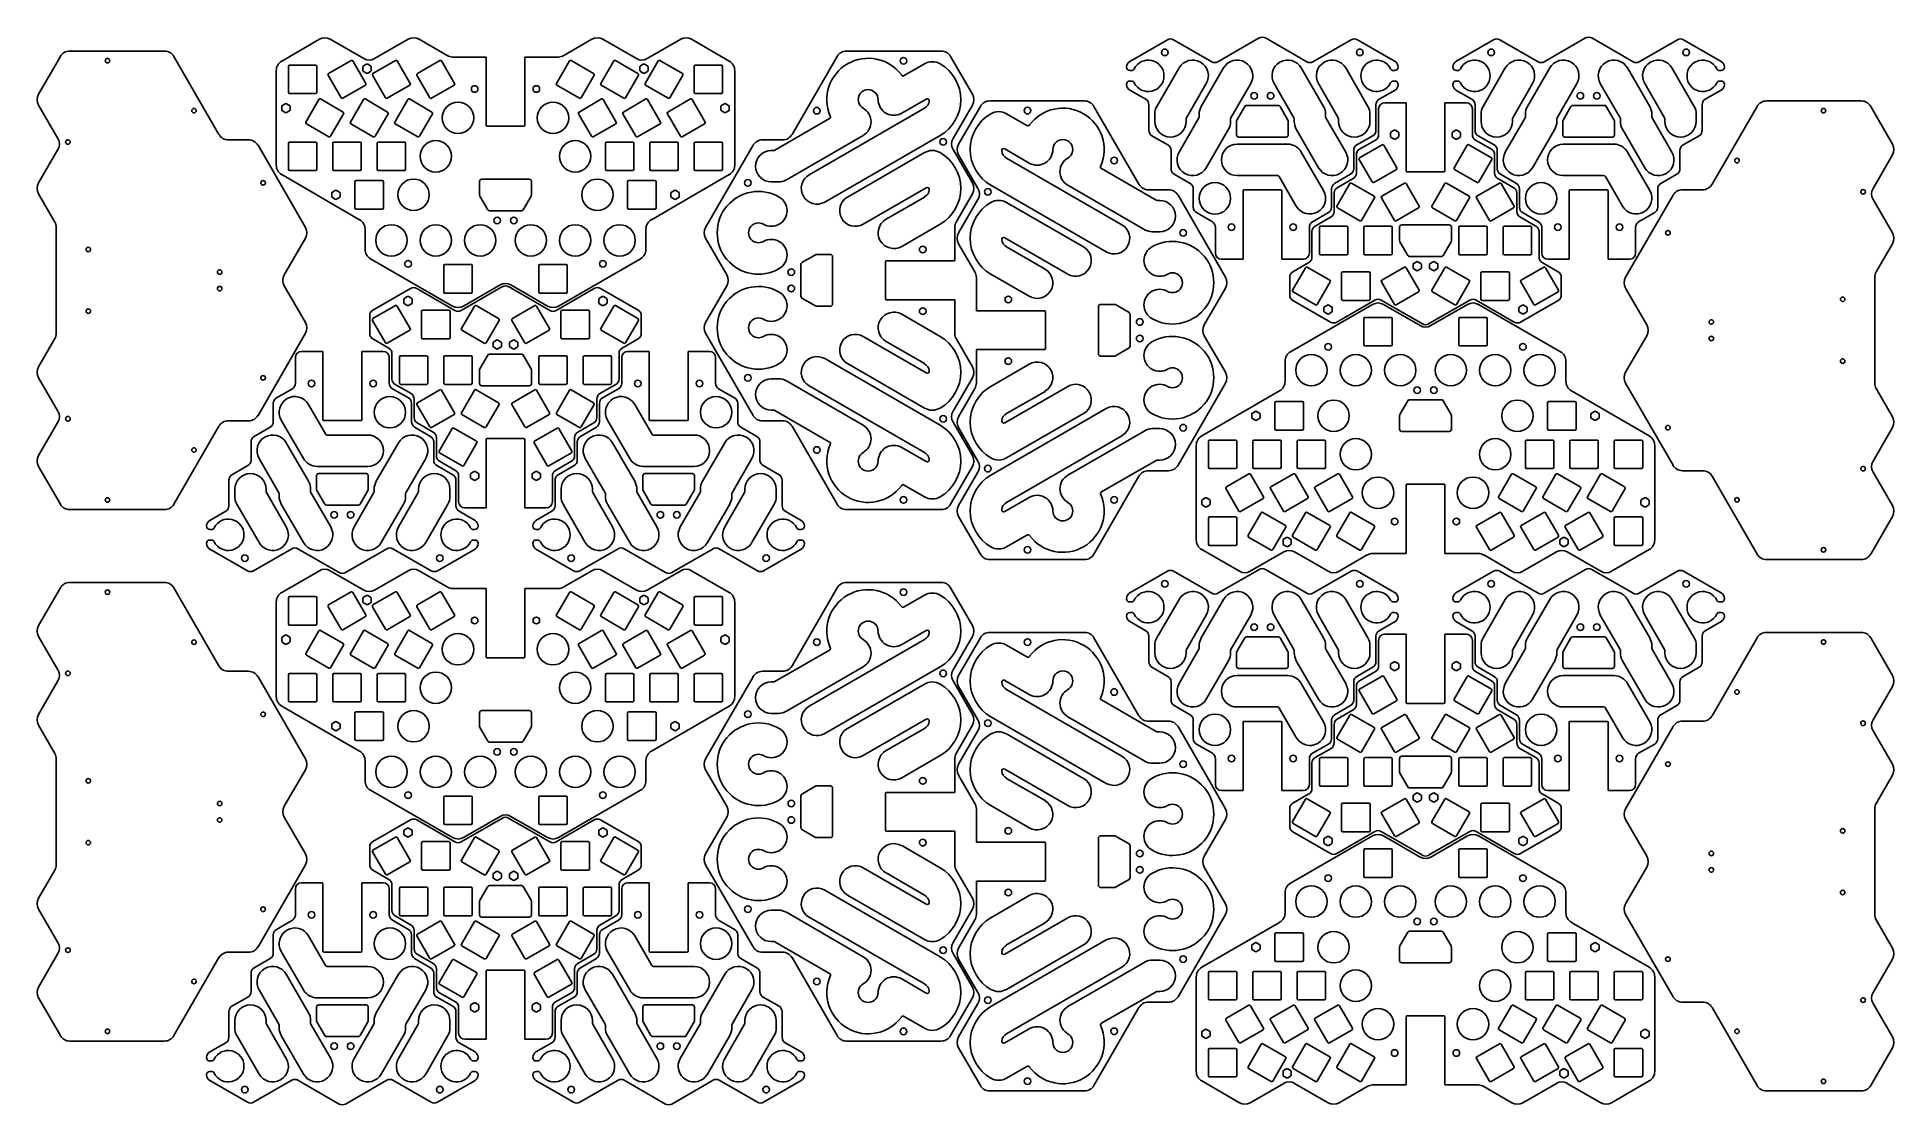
# Model space of a CAD drawing. Header units: millimetres. Extents: x 1 to 900, y -517 to 0.
import ezdxf

# ---------------------------------------------------------------- set-up
doc = ezdxf.new("R2010")
doc.units = ezdxf.units.MM

msp = doc.modelspace()

# ---------------------------------------------------------------- linework, layer by layer
for p, q in [((16.61, -7.21), (62.49, -7.21)), ((119.23, -12.05), (137.46, -1.52)), ((142.73, -1.52), (158.96, -10.89)), ((164.23, -10.89), (180.46, -1.52)), ((185.73, -1.52), (199.37, -9.4)), ((255.82, -9.4), (269.46, -1.52)), ((274.73, -1.52), (290.96, -10.89)), ((296.23, -10.89), (312.46, -1.52)), ((317.73, -1.52), (335.96, -12.05)), ((392.7, -7.21), (438.58, -7.21)), ((529.86, -12.27), (548.09, -1.74)), ((551.09, -1.74), (569.59, -12.43)), ((572.59, -12.43), (592.59, -0.88)), ((595.59, -0.88), (615.59, -12.43)), ((618.59, -12.43), (637.09, -1.74)), ((640.09, -1.74), (658.32, -12.27)), ((687.82, -12.27), (706.05, -1.74)), ((709.05, -1.74), (727.55, -12.43)), ((730.55, -12.43), (750.55, -0.88)), ((753.55, -0.88), (773.55, -12.43)), ((776.55, -12.43), (795.05, -1.74)), ((798.05, -1.74), (816.28, -12.27)), ((1.52, -28.07), (12.05, -9.84)), ((67.05, -9.84), (88.84, -47.57)), ((116.6, -62.49), (116.6, -16.61)), ((122.45, -14.63), (122.45, -27.23)), ((135.65, -14.03), (123.05, -14.03)), ((136.25, -27.23), (136.25, -14.63)), ((152.85, -11.8), (141.94, -18.1)), ((159.97, -22.94), (153.67, -12.02)), ((158.6, -16.53), (158.6, -14.91)), ((158.9, -14.39), (160.3, -13.59)), ((160.3, -17.86), (158.9, -17.05)), ((160.9, -13.59), (162.3, -14.39)), ((162.3, -17.05), (160.9, -17.86)), ((162.6, -14.91), (162.6, -16.53)), ((174.35, -11.8), (163.44, -18.1)), ((181.47, -22.94), (175.17, -12.02)), ((195.85, -11.8), (184.94, -18.1)), ((202.97, -22.94), (196.67, -12.02)), ((218.21, -10.1), (202.01, -10.1)), ((218.21, -10.1), (218.21, -43.12)), ((253.18, -10.1), (236.99, -10.1)), ((236.99, -43.12), (236.99, -10.1)), ((258.52, -12.02), (252.22, -22.94)), ((270.25, -18.1), (259.34, -11.8)), ((280.02, -12.02), (273.72, -22.94)), ((291.75, -18.1), (280.84, -11.8)), ((292.6, -16.53), (292.6, -14.91)), ((292.9, -14.39), (294.3, -13.59)), ((294.3, -17.86), (292.9, -17.05)), ((294.9, -13.59), (296.3, -14.39)), ((296.3, -17.05), (294.9, -17.86)), ((301.52, -12.02), (295.22, -22.94)), ((296.6, -14.91), (296.6, -16.53)), ((313.25, -18.1), (302.34, -11.8)), ((318.95, -14.63), (318.95, -27.23)), ((332.15, -14.03), (319.55, -14.03)), ((332.75, -27.23), (332.75, -14.63)), ((338.6, -16.61), (338.6, -62.49)), ((366.36, -47.57), (388.14, -9.84)), ((430.47, -13.37), (420.61, -19.06)), ((438.06, -13.37), (438.06, -13.37)), ((443.15, -9.84), (453.67, -28.07)), ((528.36, -15.08), (528.36, -14.87)), ((530.64, -16.65), (529.93, -16.65)), ((553.76, -15.38), (543.01, -34.01)), ((575.26, -15.38), (564.51, -34.01)), ((623.67, -34.01), (612.92, -15.38)), ((645.17, -34.01), (634.42, -15.38)), ((658.24, -16.65), (657.54, -16.65)), ((659.82, -14.87), (659.82, -15.08)), ((686.32, -15.08), (686.32, -14.87)), ((688.6, -16.65), (687.89, -16.65)), ((711.72, -15.38), (700.97, -34.01)), ((733.22, -15.38), (722.47, -34.01)), ((781.63, -34.01), (770.88, -15.38)), ((803.13, -34.01), (792.38, -15.38)), ((816.2, -16.65), (815.5, -16.65)), ((817.78, -14.87), (817.78, -15.08)), ((141.72, -18.92), (148.02, -29.84)), ((148.84, -30.05), (159.75, -23.75)), ((163.22, -18.92), (169.52, -29.84)), ((170.34, -30.05), (181.25, -23.75)), ((184.72, -18.92), (191.02, -29.84)), ((191.84, -30.05), (202.75, -23.75)), ((252.44, -23.75), (263.35, -30.05)), ((264.17, -29.84), (270.47, -18.92)), ((273.94, -23.75), (284.85, -30.05)), ((285.67, -29.84), (291.97, -18.92)), ((295.44, -23.75), (306.35, -30.05)), ((307.17, -29.84), (313.47, -18.92)), ((528.36, -23.51), (528.36, -23.3)), ((537.61, -30.58), (529.86, -26.1)), ((529.93, -21.72), (530.64, -21.72)), ((566.92, -22.98), (557.32, -39.61)), ((588.42, -22.98), (578.82, -39.61)), ((609.36, -39.61), (599.76, -22.98)), ((630.86, -39.61), (621.26, -22.98)), ((658.32, -26.1), (650.57, -30.58)), ((657.54, -21.72), (658.24, -21.72)), ((659.82, -23.3), (659.82, -23.51)), ((686.32, -23.51), (686.32, -23.3)), ((695.57, -30.58), (687.82, -26.1)), ((687.89, -21.72), (688.6, -21.72)), ((724.88, -22.98), (715.28, -39.61)), ((746.38, -22.98), (736.78, -39.61)), ((767.32, -39.61), (757.72, -22.98)), ((788.82, -39.61), (779.22, -22.98)), ((816.28, -26.1), (808.53, -30.58)), ((815.5, -21.72), (816.2, -21.72)), ((817.78, -23.3), (817.78, -23.51)), ((10.89, -49.57), (1.52, -33.34)), ((119.28, -35.7), (119.28, -34.09)), ((119.58, -33.57), (120.98, -32.76)), ((121.58, -32.76), (122.98, -33.57)), ((123.05, -27.83), (135.65, -27.83)), ((123.28, -34.09), (123.28, -35.7)), ((137.27, -30.64), (130.97, -41.56)), ((149, -36.72), (138.09, -30.42)), ((158.77, -30.64), (152.47, -41.56)), ((170.5, -36.72), (159.59, -30.42)), ((180.27, -30.64), (173.97, -41.56)), ((192, -36.72), (181.09, -30.42)), ((274.1, -30.42), (263.19, -36.72)), ((281.22, -41.56), (274.92, -30.64)), ((295.6, -30.42), (284.69, -36.72)), ((302.72, -41.56), (296.42, -30.64)), ((317.1, -30.42), (306.19, -36.72)), ((324.22, -41.56), (317.92, -30.64)), ((319.55, -27.83), (332.15, -27.83)), ((331.91, -35.7), (331.91, -34.09)), ((332.21, -33.57), (333.61, -32.76)), ((334.21, -32.76), (335.61, -33.57)), ((335.91, -34.09), (335.91, -35.7)), ((430.47, -34.87), (374.6, -67.13)), ((431.32, -30.43), (419.44, -37.29)), ((453.67, -33.34), (444.3, -49.57)), ((446.99, -52.23), (457.52, -34)), ((462.08, -31.36), (507.96, -31.36)), ((512.53, -34), (534.31, -71.73)), ((539.11, -45.59), (539.11, -33.18)), ((581.7, -40.62), (585.53, -33.99)), ((586.4, -33.49), (601.78, -33.49)), ((602.65, -33.99), (606.48, -40.62)), ((649.07, -33.18), (649.07, -45.59)), ((650.34, -47.68), (650.34, -35.22)), ((653.34, -32.22), (663.68, -32.22)), ((663.68, -32.22), (663.68, -65.24)), ((682.46, -32.22), (692.8, -32.22)), ((682.46, -65.24), (682.46, -32.22)), ((695.8, -35.22), (695.8, -47.68)), ((697.07, -45.59), (697.07, -33.18)), ((739.66, -40.62), (743.49, -33.99)), ((744.36, -33.49), (759.74, -33.49)), ((760.61, -33.99), (764.44, -40.62)), ((807.03, -33.18), (807.03, -45.59)), ((811.83, -71.73), (833.61, -34)), ((838.18, -31.36), (884.06, -31.36)), ((888.62, -34), (899.14, -52.23)), ((120.98, -37.03), (119.58, -36.22)), ((122.98, -36.22), (121.58, -37.03)), ((131.19, -42.37), (142.1, -48.67)), ((142.92, -48.46), (149.22, -37.54)), ((152.69, -42.37), (163.6, -48.67)), ((164.42, -48.46), (170.72, -37.54)), ((174.19, -42.37), (185.1, -48.67)), ((185.92, -48.46), (192.22, -37.54)), ((218.71, -43.62), (236.49, -43.62)), ((262.97, -37.54), (269.27, -48.46)), ((270.09, -48.67), (281, -42.37)), ((284.47, -37.54), (290.77, -48.46)), ((291.59, -48.67), (302.5, -42.37)), ((305.97, -37.54), (312.27, -48.46)), ((313.09, -48.67), (324, -42.37)), ((333.61, -37.03), (332.21, -36.22)), ((335.61, -36.22), (334.21, -37.03)), ((384.45, -39.94), (357.98, -55.22)), ((462.6, -37.53), (462.6, -37.53)), ((480.05, -43.22), (470.2, -37.53)), ((541.99, -37.8), (541.99, -41.28)), ((563.36, -39.47), (553.76, -56.1)), ((557.19, -41.28), (557.19, -40.11)), ((563.49, -37.8), (563.49, -38.97)), ((578.69, -40.11), (578.69, -41.28)), ((581.57, -47.82), (581.57, -41.12)), ((606.61, -41.12), (606.61, -47.82)), ((609.49, -40.11), (609.49, -41.28)), ((624.69, -37.8), (624.69, -38.97)), ((634.42, -56.1), (624.82, -39.47)), ((630.99, -41.28), (630.99, -40.11)), ((646.19, -37.8), (646.19, -41.28)), ((699.95, -37.8), (699.95, -41.28)), ((721.32, -39.47), (711.72, -56.1)), ((715.15, -41.28), (715.15, -40.11)), ((721.45, -37.8), (721.45, -38.97)), ((736.65, -40.11), (736.65, -41.28)), ((739.53, -47.82), (739.53, -41.12)), ((764.57, -41.12), (764.57, -47.82)), ((767.45, -40.11), (767.45, -41.28)), ((782.65, -37.8), (782.65, -38.97)), ((792.38, -56.1), (782.78, -39.47)), ((788.95, -41.28), (788.95, -40.11)), ((804.15, -37.8), (804.15, -41.28)), ((93.4, -50.21), (103.19, -50.21)), ((107.76, -52.84), (130.69, -92.57)), ((122.45, -51.87), (122.45, -64.47)), ((135.65, -51.27), (123.05, -51.27)), ((136.25, -64.47), (136.25, -51.87)), ((143.95, -51.87), (143.95, -64.47)), ((157.15, -51.27), (144.55, -51.27)), ((157.75, -64.47), (157.75, -51.87)), ((165.45, -51.87), (165.45, -64.47)), ((178.65, -51.27), (166.05, -51.27)), ((179.25, -64.47), (179.25, -51.87)), ((275.95, -51.87), (275.95, -64.47)), ((289.15, -51.27), (276.55, -51.27)), ((289.75, -64.47), (289.75, -51.87)), ((297.45, -51.87), (297.45, -64.47)), ((310.65, -51.27), (298.05, -51.27)), ((311.25, -64.47), (311.25, -51.87)), ((318.95, -51.87), (318.95, -64.47)), ((332.15, -51.27), (319.55, -51.27)), ((324.5, -92.57), (347.44, -52.84)), ((332.75, -64.47), (332.75, -51.87)), ((352, -50.21), (361.79, -50.21)), ((400.83, -48.04), (363.58, -69.54)), ((438.06, -48.04), (382.2, -80.29)), ((438.06, -48.04), (438.06, -48.04)), ((548.36, -52.66), (540.61, -48.19)), ((577.67, -45.07), (566.92, -63.7)), ((606.34, -52.29), (581.83, -52.29)), ((605.61, -48.82), (582.57, -48.82)), ((606.34, -52.29), (606.34, -52.29)), ((621.26, -63.7), (610.51, -45.07)), ((647.57, -48.19), (639.82, -52.66)), ((641.09, -54.75), (648.84, -50.28)), ((652.08, -52.54), (641.16, -58.84)), ((659.2, -63.68), (652.9, -52.76)), ((656.13, -48.51), (656.13, -46.9)), ((656.43, -46.38), (657.83, -45.57)), ((657.83, -49.84), (656.43, -49.03)), ((658.43, -45.57), (659.83, -46.38)), ((659.83, -49.03), (658.43, -49.84)), ((660.13, -46.9), (660.13, -48.51)), ((686.01, -48.51), (686.01, -46.9)), ((686.31, -46.38), (687.71, -45.57)), ((687.71, -49.84), (686.31, -49.03)), ((693.24, -52.76), (686.94, -63.68)), ((688.31, -45.57), (689.71, -46.38)), ((689.71, -49.03), (688.31, -49.84)), ((690.01, -46.9), (690.01, -48.51)), ((704.98, -58.84), (694.06, -52.54)), ((697.3, -50.28), (705.05, -54.75)), ((706.32, -52.66), (698.57, -48.19)), ((735.63, -45.07), (724.88, -63.7)), ((764.3, -52.29), (739.79, -52.29)), ((763.57, -48.82), (740.53, -48.82)), ((764.3, -52.29), (764.3, -52.29)), ((779.22, -63.7), (768.47, -45.07)), ((805.53, -48.19), (797.78, -52.66)), ((1.52, -71.07), (10.89, -54.84)), ((356.31, -55.36), (357.48, -55.36)), ((430.47, -56.37), (393.22, -77.88)), ((438.06, -56.37), (438.06, -56.37)), ((444.3, -54.84), (453.67, -71.07)), ((456.37, -73.73), (446.99, -57.5)), ((481.23, -61.45), (469.34, -54.59)), ((526.07, -91.29), (470.2, -59.03)), ((549.86, -64.21), (549.86, -55.26)), ((623.67, -74.72), (612.92, -56.09)), ((638.32, -55.26), (638.32, -64.21)), ((639.59, -66.3), (639.59, -57.35)), ((640.94, -59.66), (647.24, -70.58)), ((698.9, -70.58), (705.2, -59.66)), ((706.55, -57.35), (706.55, -66.3)), ((707.82, -64.21), (707.82, -55.26)), ((781.63, -74.72), (770.88, -56.09)), ((796.28, -55.26), (796.28, -64.21)), ((899.14, -57.5), (889.77, -73.73)), ((156.96, -88.84), (119.23, -67.05)), ((123.05, -65.07), (135.65, -65.07)), ((144.55, -65.07), (157.15, -65.07)), ((154.7, -70.49), (154.7, -83.09)), ((167.9, -69.89), (155.3, -69.89)), ((166.05, -65.07), (178.65, -65.07)), ((168.5, -83.09), (168.5, -70.49)), ((215.08, -76.94), (215.08, -70.24)), ((216.08, -69.24), (239.12, -69.24)), ((240.12, -70.24), (240.12, -76.94)), ((276.55, -65.07), (289.15, -65.07)), ((286.7, -70.49), (286.7, -83.09)), ((299.9, -69.89), (287.3, -69.89)), ((298.05, -65.07), (310.65, -65.07)), ((335.96, -67.05), (298.23, -88.84)), ((300.5, -83.09), (300.5, -70.49)), ((319.55, -65.07), (332.15, -65.07)), ((356.31, -70.56), (359.79, -70.56)), ((542.69, -79.38), (516.21, -64.1)), ((559.11, -71.28), (551.36, -66.81)), ((601.37, -67.49), (581.83, -67.49)), ((610.51, -82.32), (602.24, -67.99)), ((636.82, -66.81), (629.07, -71.28)), ((636.49, -71.38), (630.19, -82.3)), ((630.34, -73.37), (638.09, -68.9)), ((648.23, -77.46), (637.31, -71.16)), ((648.06, -70.79), (658.98, -64.49)), ((662.83, -71.16), (651.91, -77.46)), ((669.95, -82.3), (663.65, -71.38)), ((664.18, -65.74), (681.96, -65.74)), ((682.49, -71.38), (676.19, -82.3)), ((694.23, -77.46), (683.31, -71.16)), ((687.16, -64.49), (698.08, -70.79)), ((708.83, -71.16), (697.91, -77.46)), ((708.05, -68.9), (715.8, -73.37)), ((717.07, -71.28), (709.32, -66.81)), ((715.95, -82.3), (709.65, -71.38)), ((759.33, -67.49), (739.79, -67.49)), ((768.47, -82.32), (760.2, -67.99)), ((794.78, -66.81), (787.03, -71.28)), ((9.4, -89.98), (1.52, -76.34)), ((143.47, -77.6), (143.47, -75.98)), ((143.77, -75.46), (145.17, -74.65)), ((145.17, -78.93), (143.77, -78.12)), ((145.77, -74.65), (147.17, -75.46)), ((147.17, -78.12), (145.77, -78.93)), ((147.47, -75.98), (147.47, -77.6)), ((219.04, -84.07), (215.21, -77.44)), ((239.98, -77.44), (236.15, -84.07)), ((307.72, -77.6), (307.72, -75.98)), ((308.02, -75.46), (309.42, -74.65)), ((309.42, -78.93), (308.02, -78.12)), ((310.02, -74.65), (311.42, -75.46)), ((311.42, -78.12), (310.02, -78.93)), ((311.72, -75.98), (311.72, -77.6)), ((360.12, -77.87), (360.12, -77.87)), ((431.32, -73.43), (400.82, -91.04)), ((430.47, -77.87), (411.84, -88.63)), ((453.67, -76.34), (445.79, -89.98)), ((446.99, -95.23), (456.37, -79)), ((462.6, -72.2), (462.6, -72.2)), ((518.47, -104.45), (462.6, -72.2)), ((462.6, -80.53), (462.6, -80.53)), ((507.45, -102.04), (470.2, -80.53)), ((537.09, -93.7), (499.84, -72.19)), ((538.87, -74.36), (548.67, -74.36)), ((544.35, -79.51), (543.19, -79.51)), ((553.23, -77), (576.17, -116.73)), ((560.61, -82.83), (560.61, -73.88)), ((584.7, -74.94), (584.7, -107.96)), ((602.98, -74.44), (585.2, -74.44)), ((603.48, -107.96), (603.48, -74.94)), ((627.57, -73.88), (627.57, -82.83)), ((628.84, -84.92), (628.84, -75.97)), ((642.15, -89.2), (648.45, -78.28)), ((651.69, -78.28), (657.99, -89.2)), ((688.15, -89.2), (694.45, -78.28)), ((697.69, -78.28), (703.99, -89.2)), ((717.3, -75.97), (717.3, -84.92)), ((718.57, -82.83), (718.57, -73.88)), ((742.66, -74.94), (742.66, -107.96)), ((760.94, -74.44), (743.16, -74.44)), ((761.44, -107.96), (761.44, -74.94)), ((769.97, -116.73), (792.91, -77)), ((785.53, -73.88), (785.53, -82.83)), ((797.47, -74.36), (807.27, -74.36)), ((889.77, -79), (899.14, -95.23)), ((155.3, -83.69), (167.9, -83.69)), ((235.29, -84.57), (219.91, -84.57)), ((287.3, -83.69), (299.9, -83.69)), ((569.86, -89.9), (562.11, -85.43)), ((626.07, -85.43), (618.32, -89.9)), ((619.59, -91.99), (627.34, -87.52)), ((630.41, -83.11), (641.33, -89.41)), ((658.81, -89.41), (669.73, -83.11)), ((676.41, -83.11), (687.33, -89.41)), ((704.81, -89.41), (715.73, -83.11)), ((718.8, -87.52), (726.55, -91.99)), ((727.82, -89.9), (720.07, -85.43)), ((784.03, -85.43), (776.28, -89.9)), ((10.1, -92.62), (10.1, -143.79)), ((130.69, -97.84), (120.46, -115.57)), ((159.6, -103.19), (159.6, -93.4)), ((295.6, -93.4), (295.6, -103.19)), ((334.73, -115.57), (324.5, -97.84)), ((438.06, -91.04), (419.44, -101.79)), ((438.06, -91.04), (438.06, -91.04)), ((445.09, -108.82), (445.09, -92.62)), ((499.85, -115.2), (469.34, -97.59)), ((544.35, -94.71), (540.88, -94.71)), ((571.36, -104.96), (571.36, -92.5)), ((616.82, -92.5), (616.82, -104.96)), ((618.09, -107), (618.09, -94.59)), ((621.67, -92.61), (621.67, -105.21)), ((634.87, -92.01), (622.27, -92.01)), ((635.47, -105.21), (635.47, -92.61)), ((643.17, -92.61), (643.17, -105.21)), ((656.37, -92.01), (643.77, -92.01)), ((656.97, -105.21), (656.97, -92.61)), ((660.55, -99.06), (660.55, -92.36)), ((661.55, -91.36), (684.59, -91.36)), ((685.59, -92.36), (685.59, -99.06)), ((689.17, -92.61), (689.17, -105.21)), ((702.37, -92.01), (689.77, -92.01)), ((702.97, -105.21), (702.97, -92.61)), ((710.67, -92.61), (710.67, -105.21)), ((723.87, -92.01), (711.27, -92.01)), ((724.47, -105.21), (724.47, -92.61)), ((728.05, -94.59), (728.05, -107)), ((729.32, -104.96), (729.32, -92.5)), ((774.78, -92.5), (774.78, -104.96)), ((201.96, -130.69), (162.23, -107.76)), ((292.96, -107.76), (253.23, -130.69)), ((371.12, -109.65), (377.75, -105.82)), ((378.25, -105.69), (384.95, -105.69)), ((385.95, -106.69), (385.95, -129.73)), ((454.87, -114.14), (446.99, -100.5)), ((488.83, -112.79), (470.2, -102.03)), ((540.55, -102.03), (540.55, -102.03)), ((622.27, -105.81), (634.87, -105.81)), ((643.77, -105.81), (656.37, -105.81)), ((664.51, -106.19), (660.68, -99.56)), ((680.76, -106.69), (665.38, -106.69)), ((685.46, -99.56), (681.63, -106.19)), ((689.77, -105.81), (702.37, -105.81)), ((711.27, -105.81), (723.87, -105.81)), ((899.14, -100.5), (891.27, -114.14)), ((197.7, -111.19), (197.7, -123.79)), ((210.9, -110.59), (198.3, -110.59)), ((211.5, -123.79), (211.5, -111.19)), ((243.7, -111.19), (243.7, -123.79)), ((256.9, -110.59), (244.3, -110.59)), ((257.5, -123.79), (257.5, -111.19)), ((360.12, -112.54), (360.12, -112.54)), ((370.62, -125.9), (370.62, -110.52)), ((411.57, -109.32), (411.57, -127.1)), ((445.09, -108.82), (412.07, -108.82)), ((455.58, -116.78), (455.58, -132.97)), ((462.6, -115.2), (462.6, -115.2)), ((481.23, -125.95), (462.6, -115.2)), ((584.7, -107.96), (574.36, -107.96)), ((613.82, -107.96), (603.48, -107.96)), ((607.34, -125.31), (607.34, -116.67)), ((614.99, -112.09), (608.69, -123)), ((608.84, -114.08), (616.59, -109.6)), ((626.73, -118.17), (615.81, -111.87)), ((632.42, -114.69), (632.42, -127.29)), ((645.62, -114.09), (633.02, -114.09)), ((646.22, -127.29), (646.22, -114.69)), ((662.83, -111.87), (651.91, -118.17)), ((669.95, -123), (663.65, -112.09)), ((667.07, -112.13), (667.07, -110.51)), ((667.37, -109.99), (668.77, -109.19)), ((668.77, -113.46), (667.37, -112.65)), ((669.37, -109.19), (670.77, -109.99)), ((670.77, -112.65), (669.37, -113.46)), ((671.07, -110.51), (671.07, -112.13)), ((675.07, -112.13), (675.07, -110.51)), ((675.37, -109.99), (676.77, -109.19)), ((676.77, -113.46), (675.37, -112.65)), ((682.49, -112.09), (676.19, -123)), ((677.37, -109.19), (678.77, -109.99)), ((678.77, -112.65), (677.37, -113.46)), ((679.07, -110.51), (679.07, -112.13)), ((694.23, -118.17), (683.31, -111.87)), ((699.92, -114.69), (699.92, -127.29)), ((713.12, -114.09), (700.52, -114.09)), ((713.72, -127.29), (713.72, -114.69)), ((730.33, -111.87), (719.41, -118.17)), ((729.55, -109.6), (737.3, -114.08)), ((737.45, -123), (731.15, -112.09)), ((742.66, -107.96), (732.32, -107.96)), ((738.8, -116.67), (738.8, -125.31)), ((771.78, -107.96), (761.44, -107.96)), ((890.56, -167.95), (890.56, -116.78)), ((120.46, -120.84), (130.69, -138.57)), ((163.37, -132.66), (181.6, -122.14)), ((184.6, -122.14), (203.1, -132.82)), ((198.3, -124.39), (210.9, -124.39)), ((206.1, -132.82), (226.1, -121.27)), ((224.96, -120.46), (207.23, -130.69)), ((229.1, -121.27), (249.1, -132.82)), ((247.96, -130.69), (230.23, -120.46)), ((244.3, -124.39), (256.9, -124.39)), ((252.1, -132.82), (270.6, -122.14)), ((273.6, -122.14), (291.83, -132.66)), ((324.5, -138.57), (334.73, -120.84)), ((360.12, -123.87), (360.12, -123.87)), ((576.17, -122), (565.93, -139.73)), ((608.91, -123.82), (619.83, -130.12)), ((620.65, -129.9), (626.95, -118.99)), ((651.69, -118.99), (657.99, -129.9)), ((658.81, -130.12), (669.73, -123.82)), ((676.41, -123.82), (687.33, -130.12)), ((688.15, -129.9), (694.45, -118.99)), ((719.19, -118.99), (725.49, -129.9)), ((726.31, -130.12), (737.23, -123.82)), ((780.21, -139.73), (769.97, -122)), ((174.35, -130.45), (163.44, -136.75)), ((181.47, -141.58), (175.17, -130.67)), ((178.41, -129.04), (178.41, -127.43)), ((178.71, -126.91), (180.11, -126.1)), ((180.11, -130.37), (178.71, -129.56)), ((180.71, -126.1), (182.11, -126.91)), ((182.11, -129.56), (180.71, -130.37)), ((182.41, -127.43), (182.41, -129.04)), ((186.95, -133.28), (186.95, -145.88)), ((200.15, -132.68), (187.55, -132.68)), ((200.75, -145.88), (200.75, -133.28)), ((212.52, -130.67), (206.22, -141.58)), ((224.25, -136.75), (213.34, -130.45)), ((241.85, -130.45), (230.94, -136.75)), ((248.97, -141.58), (242.67, -130.67)), ((254.45, -133.28), (254.45, -145.88)), ((267.65, -132.68), (255.05, -132.68)), ((268.25, -145.88), (268.25, -133.28)), ((272.78, -129.04), (272.78, -127.43)), ((273.08, -126.91), (274.48, -126.1)), ((274.48, -130.37), (273.08, -129.56)), ((280.02, -130.67), (273.72, -141.58)), ((275.08, -126.1), (276.48, -126.91)), ((276.48, -129.56), (275.08, -130.37)), ((276.78, -127.43), (276.78, -129.04)), ((291.75, -136.75), (280.84, -130.45)), ((377.75, -130.59), (371.12, -126.76)), ((384.95, -130.73), (378.25, -130.73)), ((412.07, -127.6), (445.09, -127.6)), ((419.44, -134.62), (438.06, -145.37)), ((445.09, -143.79), (445.09, -127.6)), ((488.6, -132.97), (455.58, -132.97)), ((489.1, -151.25), (489.1, -133.47)), ((514.71, -153.88), (514.71, -130.84)), ((515.71, -129.84), (522.41, -129.84)), ((522.91, -129.98), (529.55, -133.81)), ((530.05, -134.67), (530.05, -150.05)), ((607.7, -152.81), (647.43, -129.88)), ((627.07, -138.44), (608.84, -127.91)), ((623.88, -133.15), (623.88, -131.53)), ((624.18, -131.01), (625.58, -130.2)), ((625.58, -134.47), (624.18, -133.67)), ((626.18, -130.2), (627.58, -131.01)), ((627.58, -133.67), (626.18, -134.47)), ((627.88, -131.53), (627.88, -133.15)), ((648.57, -127.75), (630.07, -138.44)), ((633.02, -127.89), (645.62, -127.89)), ((671.57, -139.3), (651.57, -127.75)), ((652.7, -129.88), (670.43, -140.11)), ((694.57, -127.75), (674.57, -139.3)), ((675.7, -140.11), (693.43, -129.88)), ((716.07, -138.44), (697.57, -127.75)), ((698.7, -129.88), (738.43, -152.81)), ((700.52, -127.89), (713.12, -127.89)), ((718.26, -133.15), (718.26, -131.53)), ((718.56, -131.01), (719.96, -130.2)), ((719.96, -134.47), (718.56, -133.67)), ((737.3, -127.91), (719.07, -138.44)), ((720.56, -130.2), (721.96, -131.01)), ((721.96, -133.67), (720.56, -134.47)), ((722.26, -131.53), (722.26, -133.15)), ((130.69, -143.84), (107.76, -183.57)), ((161.87, -143.9), (161.87, -135.26)), ((163.22, -137.57), (169.52, -148.48)), ((170.34, -148.7), (181.25, -142.4)), ((206.44, -142.4), (217.35, -148.7)), ((218.17, -148.48), (224.47, -137.57)), ((230.72, -137.57), (237.02, -148.48)), ((237.84, -148.7), (248.75, -142.4)), ((273.94, -142.4), (284.85, -148.7)), ((285.67, -148.48), (291.97, -137.57)), ((293.33, -135.26), (293.33, -143.9)), ((347.44, -183.57), (324.5, -143.84)), ((540.55, -136.7), (540.55, -136.7)), ((643.17, -136.78), (643.17, -149.38)), ((656.37, -136.18), (643.77, -136.18)), ((656.97, -149.38), (656.97, -136.78)), ((689.17, -136.78), (689.17, -149.38)), ((702.37, -136.18), (689.77, -136.18)), ((702.97, -149.38), (702.97, -136.78)), ((1.52, -160.07), (9.4, -146.43)), ((128.89, -152.61), (139.23, -152.61)), ((139.23, -152.61), (139.23, -185.63)), ((158.01, -152.61), (168.35, -152.61)), ((158.01, -185.63), (158.01, -152.61)), ((171.12, -150.97), (163.37, -146.49)), ((187.55, -146.48), (200.15, -146.48)), ((221.6, -150.06), (221.6, -148.44)), ((221.9, -147.92), (223.3, -147.11)), ((223.3, -151.39), (221.9, -150.58)), ((223.9, -147.11), (225.3, -147.92)), ((225.3, -150.58), (223.9, -151.39)), ((225.6, -148.44), (225.6, -150.06)), ((229.6, -150.06), (229.6, -148.44)), ((229.9, -147.92), (231.3, -147.11)), ((231.3, -151.39), (229.9, -150.58)), ((231.9, -147.11), (233.3, -147.92)), ((233.3, -150.58), (231.9, -151.39)), ((233.6, -148.44), (233.6, -150.06)), ((255.05, -146.48), (267.65, -146.48)), ((291.83, -146.49), (284.08, -150.97)), ((286.85, -152.61), (297.19, -152.61)), ((297.19, -152.61), (297.19, -185.63)), ((315.97, -152.61), (326.31, -152.61)), ((315.97, -185.63), (315.97, -152.61)), ((400.82, -145.37), (431.32, -162.98)), ((411.84, -147.79), (430.47, -158.54)), ((438.06, -145.37), (438.06, -145.37)), ((445.79, -146.43), (453.67, -160.07)), ((455.58, -151.75), (455.58, -167.95)), ((455.58, -151.75), (488.6, -151.75)), ((529.55, -150.92), (522.91, -154.75)), ((540.55, -148.03), (540.55, -148.03)), ((565.93, -145), (576.17, -162.73)), ((643.77, -149.98), (656.37, -149.98)), ((689.77, -149.98), (702.37, -149.98)), ((769.97, -162.73), (780.21, -145)), ((125.89, -168.07), (125.89, -155.61)), ((171.35, -155.61), (171.35, -168.07)), ((172.62, -165.98), (172.62, -153.57)), ((176.2, -155.36), (176.2, -167.96)), ((189.4, -154.76), (176.8, -154.76)), ((190, -167.96), (190, -155.36)), ((197.7, -155.36), (197.7, -167.96)), ((210.9, -154.76), (198.3, -154.76)), ((211.5, -167.96), (211.5, -155.36)), ((215.08, -168.21), (215.08, -161.51)), ((215.21, -161.01), (219.04, -154.38)), ((219.91, -153.88), (235.29, -153.88)), ((236.15, -154.38), (239.98, -161.01)), ((240.12, -161.51), (240.12, -168.21)), ((243.7, -155.36), (243.7, -167.96)), ((256.9, -154.76), (244.3, -154.76)), ((257.5, -167.96), (257.5, -155.36)), ((265.2, -155.36), (265.2, -167.96)), ((278.4, -154.76), (265.8, -154.76)), ((279, -167.96), (279, -155.36)), ((282.58, -153.57), (282.58, -165.98)), ((283.85, -168.07), (283.85, -155.61)), ((329.31, -155.61), (329.31, -168.07)), ((360.12, -158.54), (360.12, -158.54)), ((382.2, -156.12), (438.06, -188.37)), ((393.22, -158.54), (430.47, -180.04)), ((462.6, -169.53), (481.23, -158.78)), ((522.41, -154.88), (515.71, -154.88)), ((605.07, -167.17), (605.07, -157.38)), ((741.07, -157.38), (741.07, -167.17)), ((10.89, -181.57), (1.52, -165.34)), ((116.64, -175.14), (124.39, -170.67)), ((172.85, -170.67), (180.6, -175.14)), ((181.87, -173.05), (174.12, -168.58)), ((176.8, -168.56), (189.4, -168.56)), ((198.3, -168.56), (210.9, -168.56)), ((239.12, -169.21), (216.08, -169.21)), ((244.3, -168.56), (256.9, -168.56)), ((265.8, -168.56), (278.4, -168.56)), ((281.08, -168.58), (273.33, -173.05)), ((274.6, -175.14), (282.35, -170.67)), ((330.81, -170.67), (338.56, -175.14)), ((356.31, -165.86), (359.79, -165.86)), ((363.58, -166.87), (400.83, -188.38)), ((374.6, -169.29), (430.47, -201.54)), ((453.67, -165.34), (444.3, -181.57)), ((446.99, -184.23), (454.87, -170.59)), ((462.6, -169.53), (462.6, -169.53)), ((469.34, -187.14), (499.85, -169.53)), ((576.17, -168), (553.23, -207.73)), ((792.91, -207.73), (769.97, -168)), ((891.27, -170.59), (899.14, -184.23)), ((115.14, -186.69), (115.14, -177.74)), ((132.2, -178.26), (140.47, -192.58)), ((182.1, -177.74), (182.1, -186.69)), ((183.37, -184.6), (183.37, -175.65)), ((184.72, -178.28), (191.02, -189.19)), ((195.85, -171.16), (184.94, -177.46)), ((202.97, -182.29), (196.67, -171.38)), ((212.52, -171.38), (206.22, -182.29)), ((224.25, -177.46), (213.34, -171.16)), ((218.17, -189.19), (224.47, -178.28)), ((230.72, -178.28), (237.02, -189.19)), ((241.85, -171.16), (230.94, -177.46)), ((248.97, -182.29), (242.67, -171.38)), ((258.52, -171.38), (252.22, -182.29)), ((270.25, -177.46), (259.34, -171.16)), ((264.17, -189.19), (270.47, -178.28)), ((271.83, -175.65), (271.83, -184.6)), ((273.1, -186.69), (273.1, -177.74)), ((290.16, -178.26), (298.43, -192.58)), ((340.06, -177.74), (340.06, -186.69)), ((470.2, -182.7), (488.83, -171.94)), ((564.7, -193.52), (602.43, -171.73)), ((600.17, -177.48), (600.17, -190.08)), ((613.37, -176.88), (600.77, -176.88)), ((613.97, -190.08), (613.97, -177.48)), ((660.68, -183.13), (664.51, -176.5)), ((665.38, -176), (680.76, -176)), ((681.63, -176.5), (685.46, -183.13)), ((732.17, -177.48), (732.17, -190.08)), ((745.37, -176.88), (732.77, -176.88)), ((743.7, -171.73), (781.43, -193.52)), ((745.97, -190.08), (745.97, -177.48)), ((1.52, -203.07), (10.89, -186.84)), ((103.19, -186.21), (93.4, -186.21)), ((119.03, -185.86), (129.79, -204.48)), ((139.73, -186.13), (157.51, -186.13)), ((192.62, -191.67), (184.87, -187.2)), ((191.84, -189.41), (202.75, -183.11)), ((206.44, -183.11), (217.35, -189.41)), ((237.84, -189.41), (248.75, -183.11)), ((252.44, -183.11), (263.35, -189.41)), ((270.33, -187.2), (262.58, -191.67)), ((276.99, -185.86), (287.75, -204.48)), ((297.69, -186.13), (315.47, -186.13)), ((361.79, -186.21), (352, -186.21)), ((356.31, -181.06), (357.48, -181.06)), ((357.98, -181.19), (384.45, -196.48)), ((438.06, -180.04), (438.06, -180.04)), ((438.06, -188.37), (438.06, -188.37)), ((444.3, -186.84), (453.67, -203.07)), ((462.6, -212.53), (518.47, -180.28)), ((470.2, -204.2), (507.45, -182.69)), ((540.55, -182.7), (540.55, -182.7)), ((588.94, -184.59), (588.94, -182.97)), ((589.24, -182.45), (590.64, -181.64)), ((590.64, -185.92), (589.24, -185.11)), ((591.24, -181.64), (592.64, -182.45)), ((592.64, -185.11), (591.24, -185.92)), ((592.94, -182.97), (592.94, -184.59)), ((660.55, -190.33), (660.55, -183.63)), ((685.59, -183.63), (685.59, -190.33)), ((753.19, -184.59), (753.19, -182.97)), ((753.49, -182.45), (754.89, -181.64)), ((754.89, -185.92), (753.49, -185.11)), ((755.49, -181.64), (756.89, -182.45)), ((756.89, -185.11), (755.49, -185.92)), ((757.19, -182.97), (757.19, -184.59)), ((88.84, -188.84), (67.05, -226.57)), ((104.39, -205.31), (104.39, -196.36)), ((105.89, -193.76), (113.64, -189.29)), ((121.45, -196.88), (132.2, -215.5)), ((141.33, -193.08), (160.87, -193.08)), ((165.03, -215.5), (175.79, -196.88)), ((183.6, -189.29), (191.35, -193.76)), ((192.85, -196.36), (192.85, -205.31)), ((194.12, -203.22), (194.12, -194.27)), ((201.77, -190), (195.47, -200.91)), ((213.5, -196.08), (202.59, -189.78)), ((207.42, -207.81), (213.72, -196.9)), ((218.21, -195.33), (218.21, -228.35)), ((236.49, -194.83), (218.71, -194.83)), ((236.99, -228.35), (236.99, -195.33)), ((241.47, -196.9), (247.77, -207.81)), ((252.6, -189.78), (241.69, -196.08)), ((259.72, -200.91), (253.42, -190)), ((261.08, -194.27), (261.08, -203.22)), ((262.35, -205.31), (262.35, -196.36)), ((263.85, -193.76), (271.6, -189.29)), ((279.41, -196.88), (290.16, -215.5)), ((299.29, -193.08), (318.83, -193.08)), ((322.99, -215.5), (333.75, -196.88)), ((341.56, -189.29), (349.31, -193.76)), ((350.81, -196.36), (350.81, -205.31)), ((388.14, -226.57), (366.36, -188.84)), ((456.37, -205.73), (446.99, -189.5)), ((470.2, -225.7), (526.07, -193.44)), ((499.84, -212.54), (537.09, -191.03)), ((544.35, -190.01), (540.88, -190.01)), ((567.92, -196.1), (567.92, -208.7)), ((581.12, -195.5), (568.52, -195.5)), ((581.72, -208.7), (581.72, -196.1)), ((589.42, -196.1), (589.42, -208.7)), ((602.62, -195.5), (590.02, -195.5)), ((600.77, -190.68), (613.37, -190.68)), ((603.22, -208.7), (603.22, -196.1)), ((610.92, -196.1), (610.92, -208.7)), ((624.12, -195.5), (611.52, -195.5)), ((624.72, -208.7), (624.72, -196.1)), ((684.59, -191.33), (661.55, -191.33)), ((721.42, -196.1), (721.42, -208.7)), ((734.62, -195.5), (722.02, -195.5)), ((732.77, -190.68), (745.37, -190.68)), ((735.22, -208.7), (735.22, -196.1)), ((742.92, -196.1), (742.92, -208.7)), ((756.12, -195.5), (743.52, -195.5)), ((756.72, -208.7), (756.72, -196.1)), ((764.42, -196.1), (764.42, -208.7)), ((777.62, -195.5), (765.02, -195.5)), ((778.22, -208.7), (778.22, -196.1)), ((899.14, -189.5), (889.77, -205.73)), ((108.28, -204.48), (117.88, -221.1)), ((179.35, -221.1), (188.95, -204.48)), ((203.37, -210.29), (195.62, -205.82)), ((195.69, -201.73), (206.6, -208.03)), ((248.59, -208.03), (259.5, -201.73)), ((259.58, -205.82), (251.83, -210.29)), ((266.24, -204.48), (275.84, -221.1)), ((337.31, -221.1), (346.91, -204.48)), ((419.44, -199.12), (431.32, -205.98)), ((462.6, -204.2), (462.6, -204.2)), ((516.21, -220.63), (542.69, -205.35)), ((544.35, -205.21), (543.19, -205.21)), ((562.07, -243.96), (562.07, -198.08)), ((784.07, -198.08), (784.07, -243.96)), ((12.05, -226.57), (1.52, -208.34)), ((93.64, -227.39), (93.64, -214.98)), ((95.14, -212.38), (102.89, -207.91)), ((136.1, -219.45), (136.1, -212.75)), ((136.36, -208.28), (160.87, -208.28)), ((136.36, -208.28), (136.36, -208.28)), ((137.1, -211.75), (160.14, -211.75)), ((161.14, -212.75), (161.14, -219.45)), ((194.35, -207.91), (202.1, -212.38)), ((203.6, -214.98), (203.6, -227.39)), ((204.87, -225.35), (204.87, -212.89)), ((210.66, -213.68), (210.66, -212.06)), ((210.96, -211.54), (212.36, -210.73)), ((212.36, -215), (210.96, -214.19)), ((212.96, -210.73), (214.36, -211.54)), ((214.36, -214.19), (212.96, -215)), ((214.66, -212.06), (214.66, -213.68)), ((240.53, -213.68), (240.53, -212.06)), ((240.83, -211.54), (242.23, -210.73)), ((242.23, -215), (240.83, -214.19)), ((242.83, -210.73), (244.23, -211.54)), ((244.23, -214.19), (242.83, -215)), ((244.53, -212.06), (244.53, -213.68)), ((250.33, -212.89), (250.33, -225.35)), ((251.6, -227.39), (251.6, -214.98)), ((253.1, -212.38), (260.85, -207.91)), ((294.06, -219.45), (294.06, -212.75)), ((294.32, -208.28), (318.83, -208.28)), ((294.32, -208.28), (294.32, -208.28)), ((295.06, -211.75), (318.1, -211.75)), ((319.1, -212.75), (319.1, -219.45)), ((352.31, -207.91), (360.06, -212.38)), ((361.56, -214.98), (361.56, -227.39)), ((453.67, -208.34), (443.15, -226.57)), ((446.99, -227.23), (456.37, -211)), ((462.6, -212.53), (462.6, -212.53)), ((534.31, -213), (512.53, -250.73)), ((548.67, -210.36), (538.87, -210.36)), ((568.52, -209.3), (581.12, -209.3)), ((587.58, -211.9), (576.66, -218.2)), ((594.7, -223.03), (588.4, -212.12)), ((590.02, -209.3), (602.62, -209.3)), ((609.08, -211.9), (598.16, -218.2)), ((616.2, -223.03), (609.9, -212.12)), ((611.52, -209.3), (624.12, -209.3)), ((630.58, -211.9), (619.66, -218.2)), ((637.7, -223.03), (631.4, -212.12)), ((714.74, -212.12), (708.44, -223.03)), ((726.48, -218.2), (715.56, -211.9)), ((722.02, -209.3), (734.62, -209.3)), ((736.24, -212.12), (729.94, -223.03)), ((747.98, -218.2), (737.06, -211.9)), ((743.52, -209.3), (756.12, -209.3)), ((757.74, -212.12), (751.44, -223.03)), ((769.48, -218.2), (758.56, -211.9)), ((765.02, -209.3), (777.62, -209.3)), ((807.27, -210.36), (797.47, -210.36)), ((833.61, -250.73), (811.83, -213)), ((889.77, -211), (899.14, -227.23)), ((96.52, -222.77), (96.52, -219.3)), ((111.72, -219.3), (111.72, -220.46)), ((111.85, -220.96), (121.45, -237.59)), ((118.02, -222.77), (118.02, -221.6)), ((133.22, -220.46), (133.22, -219.3)), ((133.35, -220.96), (142.95, -237.59)), ((140.06, -226.58), (136.23, -219.95)), ((154.28, -237.59), (163.88, -220.96)), ((161, -219.95), (157.17, -226.58)), ((164.02, -220.46), (164.02, -219.3)), ((175.78, -237.59), (185.38, -220.96)), ((179.22, -222.77), (179.22, -221.6)), ((185.52, -219.3), (185.52, -220.46)), ((200.72, -222.77), (200.72, -219.3)), ((254.48, -222.77), (254.48, -219.3)), ((269.68, -219.3), (269.68, -220.46)), ((269.81, -220.96), (279.41, -237.59)), ((275.98, -222.77), (275.98, -221.6)), ((291.18, -220.46), (291.18, -219.3)), ((291.31, -220.96), (300.91, -237.59)), ((298.02, -226.58), (294.19, -219.95)), ((312.24, -237.59), (321.84, -220.96)), ((318.96, -219.95), (315.13, -226.58)), ((321.98, -220.46), (321.98, -219.3)), ((333.74, -237.59), (343.34, -220.96)), ((337.18, -222.77), (337.18, -221.6)), ((343.48, -219.3), (343.48, -220.46)), ((358.68, -222.77), (358.68, -219.3)), ((420.61, -217.35), (430.47, -223.04)), ((438.06, -223.04), (438.06, -223.04)), ((469.34, -230.14), (481.23, -223.28)), ((565.06, -224.35), (566.46, -223.54)), ((567.06, -223.54), (568.46, -224.35)), ((576.44, -219.02), (582.74, -229.93)), ((583.56, -230.15), (594.48, -223.85)), ((597.94, -219.02), (604.24, -229.93)), ((605.06, -230.15), (615.98, -223.85)), ((619.44, -219.02), (625.74, -229.93)), ((626.56, -230.15), (637.48, -223.85)), ((663.68, -217.45), (663.68, -250.47)), ((681.96, -216.95), (664.18, -216.95)), ((682.46, -250.47), (682.46, -217.45)), ((708.66, -223.85), (719.58, -230.15)), ((720.4, -229.93), (726.7, -219.02)), ((730.16, -223.85), (741.08, -230.15)), ((741.9, -229.93), (748.2, -219.02)), ((751.66, -223.85), (762.58, -230.15)), ((763.4, -229.93), (769.7, -219.02)), ((777.68, -224.35), (779.08, -223.54)), ((779.68, -223.54), (781.08, -224.35)), ((62.49, -229.21), (16.61, -229.21)), ((84.39, -234.47), (92.14, -229.99)), ((97.53, -226.56), (108.29, -245.19)), ((119.03, -226.56), (129.79, -245.19)), ((156.31, -227.08), (140.93, -227.08)), ((167.45, -245.19), (178.2, -226.56)), ((188.95, -245.19), (199.7, -226.56)), ((205.1, -229.99), (212.85, -234.47)), ((218.21, -228.35), (207.87, -228.35)), ((247.33, -228.35), (236.99, -228.35)), ((242.35, -234.47), (250.1, -229.99)), ((255.49, -226.56), (266.25, -245.19)), ((276.99, -226.56), (287.75, -245.19)), ((314.27, -227.08), (298.89, -227.08)), ((325.41, -245.19), (336.16, -226.56)), ((346.91, -245.19), (357.66, -226.56)), ((363.06, -229.99), (370.81, -234.47)), ((438.58, -229.21), (392.7, -229.21)), ((457.52, -250.73), (446.99, -232.5)), ((564.76, -226.49), (564.76, -224.87)), ((566.46, -227.81), (565.06, -227)), ((568.46, -227), (567.06, -227.81)), ((567.92, -233.34), (567.92, -245.94)), ((581.12, -232.74), (568.52, -232.74)), ((568.76, -224.87), (568.76, -226.49)), ((581.72, -245.94), (581.72, -233.34)), ((593.49, -230.74), (587.19, -241.65)), ((605.23, -236.82), (594.31, -230.52)), ((614.99, -230.74), (608.69, -241.65)), ((626.73, -236.82), (615.81, -230.52)), ((636.49, -230.74), (630.19, -241.65)), ((648.23, -236.82), (637.31, -230.52)), ((708.83, -230.52), (697.91, -236.82)), ((715.95, -241.65), (709.65, -230.74)), ((730.33, -230.52), (719.41, -236.82)), ((737.45, -241.65), (731.15, -230.74)), ((751.83, -230.52), (740.91, -236.82)), ((758.95, -241.65), (752.65, -230.74)), ((764.42, -233.34), (764.42, -245.94)), ((777.62, -232.74), (765.02, -232.74)), ((777.38, -226.49), (777.38, -224.87)), ((779.08, -227.81), (777.68, -227)), ((778.22, -245.94), (778.22, -233.34)), ((781.08, -227), (779.68, -227.81)), ((781.38, -224.87), (781.38, -226.49)), ((899.14, -232.5), (888.62, -250.73)), ((82.89, -237.28), (82.89, -237.07)), ((85.16, -238.85), (84.46, -238.85)), ((212.77, -238.85), (212.07, -238.85)), ((214.35, -237.07), (214.35, -237.28)), ((240.85, -237.28), (240.85, -237.07)), ((243.12, -238.85), (242.42, -238.85)), ((370.73, -238.85), (370.03, -238.85)), ((372.31, -237.07), (372.31, -237.28)), ((470.2, -247.2), (480.05, -241.51)), ((587.41, -242.47), (598.33, -248.77)), ((599.15, -248.55), (605.45, -237.64)), ((604.37, -243.52), (605.77, -242.71)), ((606.37, -242.71), (607.77, -243.52)), ((608.91, -242.47), (619.83, -248.77)), ((620.65, -248.55), (626.95, -237.64)), ((630.41, -242.47), (641.33, -248.77)), ((642.15, -248.55), (648.45, -237.64)), ((697.69, -237.64), (703.99, -248.55)), ((704.81, -248.77), (715.73, -242.47)), ((719.19, -237.64), (725.49, -248.55)), ((726.31, -248.77), (737.23, -242.47)), ((738.37, -243.52), (739.77, -242.71)), ((740.37, -242.71), (741.77, -243.52)), ((740.69, -237.64), (746.99, -248.55)), ((747.81, -248.77), (758.73, -242.47)), ((82.89, -245.7), (82.89, -245.49)), ((102.62, -258.83), (84.39, -248.3)), ((84.46, -243.92), (85.16, -243.92)), ((124.12, -248.15), (105.62, -258.83)), ((147.12, -259.69), (127.12, -248.15)), ((170.12, -248.15), (150.12, -259.69)), ((191.62, -258.83), (173.12, -248.15)), ((212.85, -248.3), (194.62, -258.83)), ((212.07, -243.92), (212.77, -243.92)), ((214.35, -245.49), (214.35, -245.7)), ((240.85, -245.7), (240.85, -245.49)), ((260.58, -258.83), (242.35, -248.3)), ((242.42, -243.92), (243.12, -243.92)), ((282.08, -248.15), (263.58, -258.83)), ((305.08, -259.69), (285.08, -248.15)), ((328.08, -248.15), (308.08, -259.69)), ((349.58, -258.83), (331.08, -248.15)), ((370.81, -248.3), (352.58, -258.83)), ((370.03, -243.92), (370.73, -243.92)), ((372.31, -245.49), (372.31, -245.7)), ((462.6, -247.2), (462.6, -247.2)), ((582.93, -259.05), (564.7, -248.52)), ((568.52, -246.54), (581.12, -246.54)), ((604.43, -249.68), (588.2, -259.05)), ((604.07, -245.66), (604.07, -244.04)), ((605.77, -246.98), (604.37, -246.18)), ((607.77, -246.18), (606.37, -246.98)), ((608.07, -244.04), (608.07, -245.66)), ((625.93, -259.05), (609.7, -249.68)), ((644.85, -251.17), (631.2, -259.05)), ((647.48, -250.47), (663.68, -250.47)), ((682.46, -250.47), (698.66, -250.47)), ((714.93, -259.05), (701.29, -251.17)), ((736.43, -249.68), (720.2, -259.05)), ((738.07, -245.66), (738.07, -244.04)), ((739.77, -246.98), (738.37, -246.18)), ((741.77, -246.18), (740.37, -246.98)), ((757.93, -259.05), (741.7, -249.68)), ((742.07, -244.04), (742.07, -245.66)), ((781.43, -248.52), (763.2, -259.05)), ((765.02, -246.54), (777.62, -246.54)), ((119.23, -269.31), (137.46, -258.78)), ((142.73, -258.78), (158.96, -268.15)), ((164.23, -268.15), (180.46, -258.78)), ((185.73, -258.78), (199.37, -266.66)), ((255.82, -266.66), (269.46, -258.78)), ((274.73, -258.78), (290.96, -268.15)), ((296.23, -268.15), (312.46, -258.78)), ((317.73, -258.78), (335.96, -269.31)), ((507.96, -253.36), (462.08, -253.36)), ((529.86, -269.53), (548.09, -259.01)), ((551.09, -259.01), (569.59, -269.69)), ((572.59, -269.69), (592.59, -258.14)), ((595.59, -258.14), (615.59, -269.69)), ((618.59, -269.69), (637.09, -259.01)), ((640.09, -259.01), (658.32, -269.53)), ((687.82, -269.53), (706.05, -259.01)), ((709.05, -259.01), (727.55, -269.69)), ((730.55, -269.69), (750.55, -258.14)), ((753.55, -258.14), (773.55, -269.69)), ((776.55, -269.69), (795.05, -259.01)), ((798.05, -259.01), (816.28, -269.53)), ((884.06, -253.36), (838.18, -253.36)), ((1.52, -285.33), (12.05, -267.1)), ((16.61, -264.47), (62.49, -264.47)), ((67.05, -267.1), (88.84, -304.83)), ((152.85, -269.07), (141.94, -275.37)), ((159.97, -280.2), (153.67, -269.29)), ((174.35, -269.07), (163.44, -275.37)), ((181.47, -280.2), (175.17, -269.29)), ((195.85, -269.07), (184.94, -275.37)), ((202.97, -280.2), (196.67, -269.29)), ((218.21, -267.37), (202.01, -267.37)), ((218.21, -267.37), (218.21, -300.39)), ((253.18, -267.37), (236.99, -267.37)), ((236.99, -300.39), (236.99, -267.37)), ((258.52, -269.29), (252.22, -280.2)), ((270.25, -275.37), (259.34, -269.07)), ((280.02, -269.29), (273.72, -280.2)), ((291.75, -275.37), (280.84, -269.07)), ((301.52, -269.29), (295.22, -280.2)), ((313.25, -275.37), (302.34, -269.07)), ((366.36, -304.83), (388.14, -267.1)), ((392.7, -264.47), (438.58, -264.47)), ((443.15, -267.1), (453.67, -285.33)), ((116.6, -319.75), (116.6, -273.87)), ((122.45, -271.89), (122.45, -284.49)), ((135.65, -271.29), (123.05, -271.29)), ((136.25, -284.49), (136.25, -271.89)), ((141.72, -276.19), (148.02, -287.1)), ((158.6, -273.79), (158.6, -272.18)), ((158.9, -271.66), (160.3, -270.85)), ((160.3, -275.12), (158.9, -274.31)), ((160.9, -270.85), (162.3, -271.66)), ((162.3, -274.31), (160.9, -275.12)), ((162.6, -272.18), (162.6, -273.79)), ((163.22, -276.19), (169.52, -287.1)), ((184.72, -276.19), (191.02, -287.1)), ((264.17, -287.1), (270.47, -276.19)), ((285.67, -287.1), (291.97, -276.19)), ((292.6, -273.79), (292.6, -272.18)), ((292.9, -271.66), (294.3, -270.85)), ((294.3, -275.12), (292.9, -274.31)), ((294.9, -270.85), (296.3, -271.66)), ((296.3, -274.31), (294.9, -275.12)), ((296.6, -272.18), (296.6, -273.79)), ((307.17, -287.1), (313.47, -276.19)), ((318.95, -271.89), (318.95, -284.49)), ((332.15, -271.29), (319.55, -271.29)), ((332.75, -284.49), (332.75, -271.89)), ((338.6, -273.87), (338.6, -319.75)), ((430.47, -270.63), (420.61, -276.32)), ((438.06, -270.64), (438.06, -270.64)), ((528.36, -272.34), (528.36, -272.13)), ((530.64, -273.92), (529.93, -273.92)), ((553.76, -272.64), (543.01, -291.27)), ((575.26, -272.64), (564.51, -291.27)), ((623.67, -291.27), (612.92, -272.64)), ((645.17, -291.27), (634.42, -272.64)), ((658.24, -273.92), (657.54, -273.92)), ((659.82, -272.13), (659.82, -272.34)), ((686.32, -272.34), (686.32, -272.13)), ((688.6, -273.92), (687.89, -273.92)), ((711.72, -272.64), (700.97, -291.27)), ((733.22, -272.64), (722.47, -291.27)), ((781.63, -291.27), (770.88, -272.64)), ((803.13, -291.27), (792.38, -272.64)), ((816.2, -273.92), (815.5, -273.92)), ((817.78, -272.13), (817.78, -272.34)), ((123.05, -285.09), (135.65, -285.09)), ((149, -293.99), (138.09, -287.69)), ((148.84, -287.32), (159.75, -281.02)), ((170.5, -293.99), (159.59, -287.69)), ((170.34, -287.32), (181.25, -281.02)), ((192, -293.99), (181.09, -287.69)), ((191.84, -287.32), (202.75, -281.02)), ((252.44, -281.02), (263.35, -287.32)), ((274.1, -287.69), (263.19, -293.99)), ((273.94, -281.02), (284.85, -287.32)), ((295.6, -287.69), (284.69, -293.99)), ((295.44, -281.02), (306.35, -287.32)), ((317.1, -287.69), (306.19, -293.99)), ((319.55, -285.09), (332.15, -285.09)), ((431.32, -287.69), (419.44, -294.55)), ((528.36, -280.77), (528.36, -280.56)), ((537.61, -287.84), (529.86, -283.37)), ((529.93, -278.98), (530.64, -278.98)), ((566.92, -280.24), (557.32, -296.87)), ((588.42, -280.24), (578.82, -296.87)), ((609.36, -296.87), (599.76, -280.24)), ((630.86, -296.87), (621.26, -280.24)), ((658.32, -283.37), (650.57, -287.84)), ((657.54, -278.98), (658.24, -278.98)), ((659.82, -280.56), (659.82, -280.77)), ((686.32, -280.77), (686.32, -280.56)), ((695.57, -287.84), (687.82, -283.37)), ((687.89, -278.98), (688.6, -278.98)), ((724.88, -280.24), (715.28, -296.87)), ((746.38, -280.24), (736.78, -296.87)), ((767.32, -296.87), (757.72, -280.24)), ((788.82, -296.87), (779.22, -280.24)), ((816.28, -283.37), (808.53, -287.84)), ((815.5, -278.98), (816.2, -278.98)), ((817.78, -280.56), (817.78, -280.77)), ((10.89, -306.83), (1.52, -290.6)), ((119.28, -292.96), (119.28, -291.35)), ((119.58, -290.83), (120.98, -290.02)), ((120.98, -294.29), (119.58, -293.48)), ((121.58, -290.02), (122.98, -290.83)), ((122.98, -293.48), (121.58, -294.29)), ((123.28, -291.35), (123.28, -292.96)), ((137.27, -287.91), (130.97, -298.82)), ((142.92, -305.72), (149.22, -294.81)), ((158.77, -287.91), (152.47, -298.82)), ((164.42, -305.72), (170.72, -294.81)), ((180.27, -287.91), (173.97, -298.82)), ((185.92, -305.72), (192.22, -294.81)), ((262.97, -294.81), (269.27, -305.72)), ((281.22, -298.82), (274.92, -287.91)), ((284.47, -294.81), (290.77, -305.72)), ((302.72, -298.82), (296.42, -287.91)), ((305.97, -294.81), (312.27, -305.72)), ((324.22, -298.82), (317.92, -287.91)), ((331.91, -292.96), (331.91, -291.35)), ((332.21, -290.83), (333.61, -290.02)), ((333.61, -294.29), (332.21, -293.48)), ((334.21, -290.02), (335.61, -290.83)), ((335.61, -293.48), (334.21, -294.29)), ((335.91, -291.35), (335.91, -292.96)), ((430.47, -292.13), (374.6, -324.39)), ((453.67, -290.6), (444.3, -306.83)), ((446.99, -309.49), (457.52, -291.26)), ((462.08, -288.63), (507.96, -288.63)), ((462.6, -294.79), (462.6, -294.79)), ((480.05, -300.48), (470.2, -294.79)), ((512.53, -291.26), (534.31, -328.99)), ((539.11, -302.85), (539.11, -290.44)), ((541.99, -295.06), (541.99, -298.54)), ((563.49, -295.06), (563.49, -296.23)), ((581.7, -297.88), (585.53, -291.25)), ((586.4, -290.75), (601.78, -290.75)), ((602.65, -291.25), (606.48, -297.88)), ((624.69, -295.06), (624.69, -296.23)), ((646.19, -295.06), (646.19, -298.54)), ((649.07, -290.44), (649.07, -302.85)), ((650.34, -304.94), (650.34, -292.49)), ((653.34, -289.49), (663.68, -289.49)), ((663.68, -289.49), (663.68, -322.51)), ((682.46, -289.49), (692.8, -289.49)), ((682.46, -322.51), (682.46, -289.49)), ((695.8, -292.49), (695.8, -304.94)), ((697.07, -302.85), (697.07, -290.44)), ((699.95, -295.06), (699.95, -298.54)), ((721.45, -295.06), (721.45, -296.23)), ((739.66, -297.88), (743.49, -291.25)), ((744.36, -290.75), (759.74, -290.75)), ((760.61, -291.25), (764.44, -297.88)), ((782.65, -295.06), (782.65, -296.23)), ((804.15, -295.06), (804.15, -298.54)), ((807.03, -290.44), (807.03, -302.85)), ((811.83, -328.99), (833.61, -291.26)), ((838.18, -288.63), (884.06, -288.63)), ((888.62, -291.26), (899.14, -309.49)), ((131.19, -299.64), (142.1, -305.94)), ((152.69, -299.64), (163.6, -305.94)), ((174.19, -299.64), (185.1, -305.94)), ((218.71, -300.89), (236.49, -300.89)), ((270.09, -305.94), (281, -299.64)), ((291.59, -305.94), (302.5, -299.64)), ((313.09, -305.94), (324, -299.64)), ((384.45, -297.2), (357.98, -312.48)), ((400.83, -305.3), (363.58, -326.8)), ((438.06, -305.3), (382.2, -337.55)), ((438.06, -305.3), (438.06, -305.3)), ((548.36, -309.92), (540.61, -305.45)), ((563.36, -296.73), (553.76, -313.36)), ((557.19, -298.54), (557.19, -297.37)), ((577.67, -302.33), (566.92, -320.96)), ((578.69, -297.37), (578.69, -298.54)), ((581.57, -305.08), (581.57, -298.38)), ((606.61, -298.38), (606.61, -305.08)), ((609.49, -297.37), (609.49, -298.54)), ((621.26, -320.96), (610.51, -302.33)), ((634.42, -313.36), (624.82, -296.73)), ((630.99, -298.54), (630.99, -297.37)), ((647.57, -305.45), (639.82, -309.92)), ((656.13, -305.77), (656.13, -304.16)), ((656.43, -303.64), (657.83, -302.83)), ((658.43, -302.83), (659.83, -303.64)), ((660.13, -304.16), (660.13, -305.77)), ((686.01, -305.77), (686.01, -304.16)), ((686.31, -303.64), (687.71, -302.83)), ((688.31, -302.83), (689.71, -303.64)), ((690.01, -304.16), (690.01, -305.77)), ((706.32, -309.92), (698.57, -305.45)), ((721.32, -296.73), (711.72, -313.36)), ((715.15, -298.54), (715.15, -297.37)), ((735.63, -302.33), (724.88, -320.96)), ((736.65, -297.37), (736.65, -298.54)), ((739.53, -305.08), (739.53, -298.38)), ((764.57, -298.38), (764.57, -305.08)), ((767.45, -297.37), (767.45, -298.54)), ((779.22, -320.96), (768.47, -302.33)), ((792.38, -313.36), (782.78, -296.73)), ((788.95, -298.54), (788.95, -297.37)), ((805.53, -305.45), (797.78, -309.92)), ((1.52, -328.33), (10.89, -312.1)), ((93.4, -307.47), (103.19, -307.47)), ((107.76, -310.1), (130.69, -349.83)), ((122.45, -309.13), (122.45, -321.73)), ((135.65, -308.53), (123.05, -308.53)), ((136.25, -321.73), (136.25, -309.13)), ((143.95, -309.13), (143.95, -321.73)), ((157.15, -308.53), (144.55, -308.53)), ((157.75, -321.73), (157.75, -309.13)), ((165.45, -309.13), (165.45, -321.73)), ((178.65, -308.53), (166.05, -308.53)), ((179.25, -321.73), (179.25, -309.13)), ((275.95, -309.13), (275.95, -321.73)), ((289.15, -308.53), (276.55, -308.53)), ((289.75, -321.73), (289.75, -309.13)), ((297.45, -309.13), (297.45, -321.73)), ((310.65, -308.53), (298.05, -308.53)), ((311.25, -321.73), (311.25, -309.13)), ((318.95, -309.13), (318.95, -321.73)), ((332.15, -308.53), (319.55, -308.53)), ((324.5, -349.83), (347.44, -310.1)), ((332.75, -321.73), (332.75, -309.13)), ((352, -307.47), (361.79, -307.47)), ((356.31, -312.62), (357.48, -312.62)), ((430.47, -313.63), (393.22, -335.14)), ((438.06, -313.64), (438.06, -313.64)), ((444.3, -312.1), (453.67, -328.33)), ((481.23, -318.71), (469.34, -311.85)), ((549.86, -321.47), (549.86, -312.52)), ((606.34, -309.55), (581.83, -309.55)), ((605.61, -306.08), (582.57, -306.08)), ((606.34, -309.55), (606.34, -309.55)), ((623.67, -331.98), (612.92, -313.35)), ((638.32, -312.52), (638.32, -321.47)), ((639.59, -323.56), (639.59, -314.61)), ((641.09, -312.01), (648.84, -307.54)), ((652.08, -309.81), (641.16, -316.11)), ((659.2, -320.94), (652.9, -310.02)), ((657.83, -307.1), (656.43, -306.29)), ((659.83, -306.29), (658.43, -307.1)), ((687.71, -307.1), (686.31, -306.29)), ((693.24, -310.02), (686.94, -320.94)), ((689.71, -306.29), (688.31, -307.1)), ((704.98, -316.11), (694.06, -309.81)), ((697.3, -307.54), (705.05, -312.01)), ((706.55, -314.61), (706.55, -323.56)), ((707.82, -321.47), (707.82, -312.52)), ((764.3, -309.55), (739.79, -309.55)), ((763.57, -306.08), (740.53, -306.08)), ((764.3, -309.55), (764.3, -309.55)), ((781.63, -331.98), (770.88, -313.35)), ((796.28, -312.52), (796.28, -321.47)), ((123.05, -322.33), (135.65, -322.33)), ((144.55, -322.33), (157.15, -322.33)), ((166.05, -322.33), (178.65, -322.33)), ((276.55, -322.33), (289.15, -322.33)), ((298.05, -322.33), (310.65, -322.33)), ((319.55, -322.33), (332.15, -322.33)), ((456.37, -330.99), (446.99, -314.76)), ((526.07, -348.55), (470.2, -316.29)), ((542.69, -336.64), (516.21, -321.36)), ((640.94, -316.92), (647.24, -327.84)), ((648.06, -328.06), (658.98, -321.76)), ((664.18, -323.01), (681.96, -323.01)), ((687.16, -321.76), (698.08, -328.06)), ((698.9, -327.84), (705.2, -316.92)), ((899.14, -314.76), (889.77, -330.99)), ((156.96, -346.1), (119.23, -324.31)), ((143.77, -332.72), (145.17, -331.91)), ((145.77, -331.91), (147.17, -332.72)), ((154.7, -327.75), (154.7, -340.35)), ((167.9, -327.15), (155.3, -327.15)), ((168.5, -340.35), (168.5, -327.75)), ((215.08, -334.2), (215.08, -327.5)), ((216.08, -326.5), (239.12, -326.5)), ((240.12, -327.5), (240.12, -334.2)), ((286.7, -327.75), (286.7, -340.35)), ((299.9, -327.15), (287.3, -327.15)), ((335.96, -324.31), (298.23, -346.1)), ((300.5, -340.35), (300.5, -327.75)), ((308.02, -332.72), (309.42, -331.91)), ((310.02, -331.91), (311.42, -332.72)), ((356.31, -327.82), (359.79, -327.82)), ((431.32, -330.69), (400.82, -348.3)), ((462.6, -329.46), (462.6, -329.46)), ((518.47, -361.71), (462.6, -329.46)), ((537.09, -350.96), (499.84, -329.46)), ((538.87, -331.63), (548.67, -331.63)), ((559.11, -328.54), (551.36, -324.07)), ((560.61, -340.09), (560.61, -331.14)), ((601.37, -324.75), (581.83, -324.75)), ((584.7, -332.2), (584.7, -365.22)), ((602.98, -331.7), (585.2, -331.7)), ((610.51, -339.58), (602.24, -325.25)), ((603.48, -365.22), (603.48, -332.2)), ((627.57, -331.14), (627.57, -340.09)), ((636.82, -324.07), (629.07, -328.54)), ((636.49, -328.64), (630.19, -339.56)), ((630.34, -330.63), (638.09, -326.16)), ((648.23, -334.73), (637.31, -328.43)), ((662.83, -328.43), (651.91, -334.73)), ((669.95, -339.56), (663.65, -328.64)), ((682.49, -328.64), (676.19, -339.56)), ((694.23, -334.73), (683.31, -328.43)), ((708.83, -328.43), (697.91, -334.73)), ((708.05, -326.16), (715.8, -330.63)), ((717.07, -328.54), (709.32, -324.07)), ((715.95, -339.56), (709.65, -328.64)), ((718.57, -340.09), (718.57, -331.14)), ((759.33, -324.75), (739.79, -324.75)), ((742.66, -332.2), (742.66, -365.22)), ((760.94, -331.7), (743.16, -331.7)), ((768.47, -339.58), (760.2, -325.25)), ((761.44, -365.22), (761.44, -332.2)), ((785.53, -331.14), (785.53, -340.09)), ((794.78, -324.07), (787.03, -328.54)), ((797.47, -331.63), (807.27, -331.63)), ((9.4, -347.25), (1.52, -333.6)), ((143.47, -334.86), (143.47, -333.24)), ((145.17, -336.19), (143.77, -335.38)), ((147.17, -335.38), (145.77, -336.19)), ((147.47, -333.24), (147.47, -334.86)), ((155.3, -340.95), (167.9, -340.95)), ((219.04, -341.33), (215.21, -334.7)), ((239.98, -334.7), (236.15, -341.33)), ((287.3, -340.95), (299.9, -340.95)), ((307.72, -334.86), (307.72, -333.24)), ((309.42, -336.19), (308.02, -335.38)), ((311.42, -335.38), (310.02, -336.19)), ((311.72, -333.24), (311.72, -334.86)), ((360.12, -335.14), (360.12, -335.14)), ((430.47, -335.13), (411.84, -345.89)), ((453.67, -333.6), (445.79, -347.25)), ((446.99, -352.49), (456.37, -336.26)), ((462.6, -337.79), (462.6, -337.79)), ((507.45, -359.3), (470.2, -337.79)), ((544.35, -336.78), (543.19, -336.78)), ((553.23, -334.26), (576.17, -373.99)), ((628.84, -342.18), (628.84, -333.23)), ((630.41, -340.38), (641.33, -346.68)), ((642.15, -346.46), (648.45, -335.54)), ((651.69, -335.54), (657.99, -346.46)), ((658.81, -346.68), (669.73, -340.38)), ((676.41, -340.38), (687.33, -346.68)), ((688.15, -346.46), (694.45, -335.54)), ((697.69, -335.54), (703.99, -346.46)), ((704.81, -346.68), (715.73, -340.38)), ((717.3, -333.23), (717.3, -342.18)), ((769.97, -373.99), (792.91, -334.26)), ((889.77, -336.26), (899.14, -352.49)), ((10.1, -349.88), (10.1, -401.06)), ((235.29, -341.83), (219.91, -341.83)), ((438.06, -348.3), (419.44, -359.05)), ((438.06, -348.3), (438.06, -348.3)), ((445.09, -366.08), (445.09, -349.88)), ((569.86, -347.16), (562.11, -342.69)), ((571.36, -362.22), (571.36, -349.76)), ((616.82, -349.76), (616.82, -362.22)), ((626.07, -342.69), (618.32, -347.16)), ((619.59, -349.25), (627.34, -344.78)), ((621.67, -349.87), (621.67, -362.47)), ((634.87, -349.27), (622.27, -349.27)), ((635.47, -362.47), (635.47, -349.87)), ((643.17, -349.87), (643.17, -362.47)), ((656.37, -349.27), (643.77, -349.27)), ((656.97, -362.47), (656.97, -349.87)), ((660.55, -356.32), (660.55, -349.62)), ((661.55, -348.62), (684.59, -348.62)), ((685.59, -349.62), (685.59, -356.32)), ((689.17, -349.87), (689.17, -362.47)), ((702.37, -349.27), (689.77, -349.27)), ((702.97, -362.47), (702.97, -349.87)), ((710.67, -349.87), (710.67, -362.47)), ((723.87, -349.27), (711.27, -349.27)), ((718.8, -344.78), (726.55, -349.25)), ((727.82, -347.16), (720.07, -342.69)), ((724.47, -362.47), (724.47, -349.87)), ((729.32, -362.22), (729.32, -349.76)), ((774.78, -349.76), (774.78, -362.22)), ((784.03, -342.69), (776.28, -347.16)), ((130.69, -355.1), (120.46, -372.83)), ((159.6, -360.45), (159.6, -350.66)), ((295.6, -350.66), (295.6, -360.45)), ((334.73, -372.83), (324.5, -355.1)), ((454.87, -371.4), (446.99, -357.76)), ((499.85, -372.46), (469.34, -354.85)), ((488.83, -370.05), (470.2, -359.29)), ((540.55, -359.29), (540.55, -359.29)), ((544.35, -351.98), (540.88, -351.98)), ((618.09, -364.27), (618.09, -351.85)), ((664.51, -363.45), (660.68, -356.82)), ((685.46, -356.82), (681.63, -363.45)), ((728.05, -351.85), (728.05, -364.27)), ((899.14, -357.76), (891.27, -371.4)), ((201.96, -387.96), (162.23, -365.02)), ((197.7, -368.46), (197.7, -381.06)), ((210.9, -367.86), (198.3, -367.86)), ((211.5, -381.06), (211.5, -368.46)), ((243.7, -368.46), (243.7, -381.06)), ((256.9, -367.86), (244.3, -367.86)), ((292.96, -365.02), (253.23, -387.96)), ((257.5, -381.06), (257.5, -368.46)), ((370.62, -383.16), (370.62, -367.78)), ((371.12, -366.91), (377.75, -363.08)), ((378.25, -362.95), (384.95, -362.95)), ((385.95, -363.95), (385.95, -386.99)), ((411.57, -366.58), (411.57, -384.36)), ((445.09, -366.08), (412.07, -366.08)), ((584.7, -365.22), (574.36, -365.22)), ((613.82, -365.22), (603.48, -365.22)), ((608.84, -371.34), (616.59, -366.86)), ((622.27, -363.07), (634.87, -363.07)), ((643.77, -363.07), (656.37, -363.07)), ((680.76, -363.95), (665.38, -363.95)), ((667.07, -369.39), (667.07, -367.78)), ((667.37, -367.26), (668.77, -366.45)), ((669.37, -366.45), (670.77, -367.26)), ((671.07, -367.78), (671.07, -369.39)), ((675.07, -369.39), (675.07, -367.78)), ((675.37, -367.26), (676.77, -366.45)), ((677.37, -366.45), (678.77, -367.26)), ((679.07, -367.78), (679.07, -369.39)), ((689.77, -363.07), (702.37, -363.07)), ((711.27, -363.07), (723.87, -363.07)), ((729.55, -366.86), (737.3, -371.34)), ((742.66, -365.22), (732.32, -365.22)), ((771.78, -365.22), (761.44, -365.22)), ((360.12, -369.8), (360.12, -369.8)), ((455.58, -374.04), (455.58, -390.24)), ((462.6, -372.46), (462.6, -372.46)), ((481.23, -383.21), (462.6, -372.46)), ((607.34, -382.57), (607.34, -373.94)), ((614.99, -369.35), (608.69, -380.26)), ((626.73, -375.43), (615.81, -369.13)), ((620.65, -387.16), (626.95, -376.25)), ((632.42, -371.95), (632.42, -384.55)), ((645.62, -371.35), (633.02, -371.35)), ((646.22, -384.55), (646.22, -371.95)), ((651.69, -376.25), (657.99, -387.16)), ((662.83, -369.13), (651.91, -375.43)), ((669.95, -380.26), (663.65, -369.35)), ((668.77, -370.72), (667.37, -369.91)), ((670.77, -369.91), (669.37, -370.72)), ((676.77, -370.72), (675.37, -369.91)), ((682.49, -369.35), (676.19, -380.26)), ((678.77, -369.91), (677.37, -370.72)), ((694.23, -375.43), (683.31, -369.13)), ((688.15, -387.16), (694.45, -376.25)), ((699.92, -371.95), (699.92, -384.55)), ((713.12, -371.35), (700.52, -371.35)), ((713.72, -384.55), (713.72, -371.95)), ((719.19, -376.25), (725.49, -387.16)), ((730.33, -369.13), (719.41, -375.43)), ((737.45, -380.26), (731.15, -369.35)), ((738.8, -373.94), (738.8, -382.57)), ((890.56, -425.21), (890.56, -374.04)), ((120.46, -378.1), (130.69, -395.83)), ((163.37, -389.92), (181.6, -379.4)), ((178.41, -386.3), (178.41, -384.69)), ((178.71, -384.17), (180.11, -383.36)), ((180.71, -383.36), (182.11, -384.17)), ((182.41, -384.69), (182.41, -386.3)), ((184.6, -379.4), (203.1, -390.08)), ((198.3, -381.66), (210.9, -381.66)), ((206.1, -390.08), (226.1, -378.53)), ((224.96, -377.72), (207.23, -387.96)), ((229.1, -378.53), (249.1, -390.08)), ((247.96, -387.96), (230.23, -377.72)), ((244.3, -381.66), (256.9, -381.66)), ((252.1, -390.08), (270.6, -379.4)), ((272.78, -386.3), (272.78, -384.69)), ((273.08, -384.17), (274.48, -383.36)), ((273.6, -379.4), (291.83, -389.92)), ((275.08, -383.36), (276.48, -384.17)), ((276.78, -384.69), (276.78, -386.3)), ((324.5, -395.83), (334.73, -378.1)), ((360.12, -381.14), (360.12, -381.14)), ((377.75, -387.85), (371.12, -384.02)), ((412.07, -384.86), (445.09, -384.86)), ((445.09, -401.06), (445.09, -384.86)), ((576.17, -379.26), (565.93, -396.99)), ((627.07, -395.7), (608.84, -385.17)), ((608.91, -381.08), (619.83, -387.38)), ((648.57, -385.02), (630.07, -395.7)), ((633.02, -385.15), (645.62, -385.15)), ((671.57, -396.56), (651.57, -385.02)), ((658.81, -387.38), (669.73, -381.08)), ((694.57, -385.02), (674.57, -396.56)), ((676.41, -381.08), (687.33, -387.38)), ((716.07, -395.7), (697.57, -385.02)), ((700.52, -385.15), (713.12, -385.15)), ((737.3, -385.17), (719.07, -395.7)), ((726.31, -387.38), (737.23, -381.08)), ((780.21, -396.99), (769.97, -379.26)), ((161.87, -401.16), (161.87, -392.52)), ((163.22, -394.83), (169.52, -405.75)), ((174.35, -387.71), (163.44, -394.01)), ((181.47, -398.85), (175.17, -387.93)), ((180.11, -387.63), (178.71, -386.82)), ((182.11, -386.82), (180.71, -387.63)), ((186.95, -390.54), (186.95, -403.14)), ((200.15, -389.94), (187.55, -389.94)), ((200.75, -403.14), (200.75, -390.54)), ((212.52, -387.93), (206.22, -398.85)), ((224.25, -394.01), (213.34, -387.71)), ((218.17, -405.75), (224.47, -394.83)), ((230.72, -394.83), (237.02, -405.75)), ((241.85, -387.71), (230.94, -394.01)), ((248.97, -398.85), (242.67, -387.93)), ((254.45, -390.54), (254.45, -403.14)), ((267.65, -389.94), (255.05, -389.94)), ((268.25, -403.14), (268.25, -390.54)), ((274.48, -387.63), (273.08, -386.82)), ((280.02, -387.93), (273.72, -398.85)), ((276.48, -386.82), (275.08, -387.63)), ((291.75, -394.01), (280.84, -387.71)), ((285.67, -405.75), (291.97, -394.83)), ((293.33, -392.52), (293.33, -401.16)), ((384.95, -387.99), (378.25, -387.99)), ((419.44, -391.88), (438.06, -402.64)), ((488.6, -390.24), (455.58, -390.24)), ((489.1, -408.52), (489.1, -390.74)), ((514.71, -411.15), (514.71, -388.11)), ((515.71, -387.11), (522.41, -387.11)), ((522.91, -387.24), (529.55, -391.07)), ((530.05, -391.94), (530.05, -407.32)), ((540.55, -393.96), (540.55, -393.96)), ((607.7, -410.08), (647.43, -387.14)), ((623.88, -390.41), (623.88, -388.79)), ((624.18, -388.27), (625.58, -387.46)), ((625.58, -391.74), (624.18, -390.93)), ((626.18, -387.46), (627.58, -388.27)), ((627.58, -390.93), (626.18, -391.74)), ((627.88, -388.79), (627.88, -390.41)), ((643.17, -394.04), (643.17, -406.64)), ((656.37, -393.44), (643.77, -393.44)), ((652.7, -387.14), (670.43, -397.37)), ((656.97, -406.64), (656.97, -394.04)), ((675.7, -397.37), (693.43, -387.14)), ((689.17, -394.04), (689.17, -406.64)), ((702.37, -393.44), (689.77, -393.44)), ((698.7, -387.14), (738.43, -410.08)), ((702.97, -406.64), (702.97, -394.04)), ((718.26, -390.41), (718.26, -388.79)), ((718.56, -388.27), (719.96, -387.46)), ((719.96, -391.74), (718.56, -390.93)), ((720.56, -387.46), (721.96, -388.27)), ((721.96, -390.93), (720.56, -391.74)), ((722.26, -388.79), (722.26, -390.41)), ((1.52, -417.33), (9.4, -403.69)), ((130.69, -401.1), (107.76, -440.83)), ((171.12, -408.23), (163.37, -403.76)), ((170.34, -405.96), (181.25, -399.66)), ((187.55, -403.74), (200.15, -403.74)), ((206.44, -399.66), (217.35, -405.96)), ((221.9, -405.18), (223.3, -404.37)), ((223.9, -404.37), (225.3, -405.18)), ((229.9, -405.18), (231.3, -404.37)), ((231.9, -404.37), (233.3, -405.18)), ((237.84, -405.96), (248.75, -399.66)), ((255.05, -403.74), (267.65, -403.74)), ((273.94, -399.66), (284.85, -405.96)), ((291.83, -403.76), (284.08, -408.23)), ((347.44, -440.83), (324.5, -401.1)), ((400.82, -402.63), (431.32, -420.25)), ((438.06, -402.64), (438.06, -402.64)), ((445.79, -403.69), (453.67, -417.33)), ((565.93, -402.26), (576.17, -419.99)), ((769.97, -419.99), (780.21, -402.26)), ((125.89, -425.33), (125.89, -412.88)), ((128.89, -409.88), (139.23, -409.88)), ((139.23, -409.88), (139.23, -442.9)), ((158.01, -409.88), (168.35, -409.88)), ((158.01, -442.9), (158.01, -409.88)), ((171.35, -412.88), (171.35, -425.33)), ((172.62, -423.24), (172.62, -410.83)), ((176.2, -412.62), (176.2, -425.22)), ((189.4, -412.02), (176.8, -412.02)), ((190, -425.22), (190, -412.62)), ((197.7, -412.62), (197.7, -425.22)), ((210.9, -412.02), (198.3, -412.02)), ((211.5, -425.22), (211.5, -412.62)), ((215.21, -418.28), (219.04, -411.64)), ((219.91, -411.14), (235.29, -411.14)), ((221.6, -407.32), (221.6, -405.7)), ((223.3, -408.65), (221.9, -407.84)), ((225.3, -407.84), (223.9, -408.65)), ((225.6, -405.7), (225.6, -407.32)), ((229.6, -407.32), (229.6, -405.7)), ((231.3, -408.65), (229.9, -407.84)), ((233.3, -407.84), (231.9, -408.65)), ((233.6, -405.7), (233.6, -407.32)), ((236.15, -411.64), (239.98, -418.28)), ((243.7, -412.62), (243.7, -425.22)), ((256.9, -412.02), (244.3, -412.02)), ((257.5, -425.22), (257.5, -412.62)), ((265.2, -412.62), (265.2, -425.22)), ((278.4, -412.02), (265.8, -412.02)), ((279, -425.22), (279, -412.62)), ((282.58, -410.83), (282.58, -423.24)), ((283.85, -425.33), (283.85, -412.88)), ((286.85, -409.88), (297.19, -409.88)), ((297.19, -409.88), (297.19, -442.9)), ((315.97, -409.88), (326.31, -409.88)), ((315.97, -442.9), (315.97, -409.88)), ((329.31, -412.88), (329.31, -425.33)), ((382.2, -413.38), (438.06, -445.64)), ((411.84, -405.05), (430.47, -415.8)), ((455.58, -409.02), (455.58, -425.21)), ((455.58, -409.02), (488.6, -409.02)), ((522.41, -412.15), (515.71, -412.15)), ((529.55, -408.18), (522.91, -412.01)), ((540.55, -405.29), (540.55, -405.29)), ((643.77, -407.24), (656.37, -407.24)), ((689.77, -407.24), (702.37, -407.24)), ((215.08, -425.47), (215.08, -418.78)), ((240.12, -418.78), (240.12, -425.47)), ((360.12, -415.8), (360.12, -415.8)), ((393.22, -415.8), (430.47, -437.3)), ((462.6, -426.79), (481.23, -416.04)), ((605.07, -424.43), (605.07, -414.64)), ((741.07, -414.64), (741.07, -424.43)), ((10.89, -438.83), (1.52, -422.6)), ((116.64, -432.4), (124.39, -427.93)), ((172.85, -427.93), (180.6, -432.4)), ((181.87, -430.31), (174.12, -425.84)), ((176.8, -425.82), (189.4, -425.82)), ((195.85, -428.42), (184.94, -434.72)), ((202.97, -439.55), (196.67, -428.64)), ((198.3, -425.82), (210.9, -425.82)), ((212.52, -428.64), (206.22, -439.55)), ((224.25, -434.72), (213.34, -428.42)), ((239.12, -426.47), (216.08, -426.47)), ((241.85, -428.42), (230.94, -434.72)), ((248.97, -439.55), (242.67, -428.64)), ((244.3, -425.82), (256.9, -425.82)), ((258.52, -428.64), (252.22, -439.55)), ((270.25, -434.72), (259.34, -428.42)), ((265.8, -425.82), (278.4, -425.82)), ((281.08, -425.84), (273.33, -430.31)), ((274.6, -432.4), (282.35, -427.93)), ((330.81, -427.93), (338.56, -432.4)), ((356.31, -423.12), (359.79, -423.12)), ((363.58, -424.13), (400.83, -445.64)), ((374.6, -426.55), (430.47, -458.8)), ((453.67, -422.6), (444.3, -438.83)), ((446.99, -441.49), (454.87, -427.85)), ((462.6, -426.79), (462.6, -426.79)), ((469.34, -444.4), (499.85, -426.79)), ((470.2, -439.96), (488.83, -429.21)), ((576.17, -425.26), (553.23, -464.99)), ((564.7, -450.78), (602.43, -429)), ((743.7, -429), (781.43, -450.78)), ((792.91, -464.99), (769.97, -425.26)), ((891.27, -427.85), (899.14, -441.49)), ((115.14, -443.95), (115.14, -435)), ((132.2, -435.52), (140.47, -449.84)), ((182.1, -435), (182.1, -443.95)), ((183.37, -441.86), (183.37, -432.91)), ((184.72, -435.54), (191.02, -446.45)), ((191.84, -446.67), (202.75, -440.37)), ((206.44, -440.37), (217.35, -446.67)), ((218.17, -446.45), (224.47, -435.54)), ((230.72, -435.54), (237.02, -446.45)), ((237.84, -446.67), (248.75, -440.37)), ((252.44, -440.37), (263.35, -446.67)), ((264.17, -446.45), (270.47, -435.54)), ((271.83, -432.91), (271.83, -441.86)), ((273.1, -443.95), (273.1, -435)), ((290.16, -435.52), (298.43, -449.84)), ((340.06, -435), (340.06, -443.95)), ((356.31, -438.32), (357.48, -438.32)), ((357.98, -438.45), (384.45, -453.74)), ((438.06, -437.3), (438.06, -437.3)), ((462.6, -469.79), (518.47, -437.54)), ((470.2, -461.46), (507.45, -439.96)), ((540.55, -439.96), (540.55, -439.96)), ((588.94, -441.85), (588.94, -440.23)), ((589.24, -439.71), (590.64, -438.91)), ((591.24, -438.91), (592.64, -439.71)), ((592.94, -440.23), (592.94, -441.85)), ((600.17, -434.74), (600.17, -447.34)), ((613.37, -434.14), (600.77, -434.14)), ((613.97, -447.34), (613.97, -434.74)), ((660.68, -440.39), (664.51, -433.76)), ((665.38, -433.26), (680.76, -433.26)), ((681.63, -433.76), (685.46, -440.39)), ((732.17, -434.74), (732.17, -447.34)), ((745.37, -434.14), (732.77, -434.14)), ((745.97, -447.34), (745.97, -434.74)), ((753.19, -441.85), (753.19, -440.23)), ((753.49, -439.71), (754.89, -438.91)), ((755.49, -438.91), (756.89, -439.71)), ((757.19, -440.23), (757.19, -441.85)), ((1.52, -460.33), (10.89, -444.1)), ((88.84, -446.1), (67.05, -483.83)), ((103.19, -443.47), (93.4, -443.47)), ((105.89, -451.02), (113.64, -446.55)), ((119.03, -443.12), (129.79, -461.75)), ((139.73, -443.4), (157.51, -443.4)), ((183.6, -446.55), (191.35, -451.02)), ((192.62, -448.93), (184.87, -444.46)), ((201.77, -447.26), (195.47, -458.17)), ((213.5, -453.34), (202.59, -447.04)), ((252.6, -447.04), (241.69, -453.34)), ((259.72, -458.17), (253.42, -447.26)), ((270.33, -444.46), (262.58, -448.93)), ((263.85, -451.02), (271.6, -446.55)), ((276.99, -443.12), (287.75, -461.75)), ((297.69, -443.4), (315.47, -443.4)), ((341.56, -446.55), (349.31, -451.02)), ((361.79, -443.47), (352, -443.47)), ((388.14, -483.83), (366.36, -446.1)), ((438.06, -445.64), (438.06, -445.64)), ((444.3, -444.1), (453.67, -460.33)), ((456.37, -462.99), (446.99, -446.76)), ((499.84, -469.8), (537.09, -448.29)), ((544.35, -447.28), (540.88, -447.28)), ((590.64, -443.18), (589.24, -442.37)), ((592.64, -442.37), (591.24, -443.18)), ((600.77, -447.94), (613.37, -447.94)), ((660.55, -447.59), (660.55, -440.89)), ((684.59, -448.59), (661.55, -448.59)), ((685.59, -440.89), (685.59, -447.59)), ((732.77, -447.94), (745.37, -447.94)), ((754.89, -443.18), (753.49, -442.37)), ((756.89, -442.37), (755.49, -443.18)), ((899.14, -446.76), (889.77, -462.99)), ((104.39, -462.57), (104.39, -453.62)), ((121.45, -454.14), (132.2, -472.77)), ((141.33, -450.34), (160.87, -450.34)), ((165.03, -472.77), (175.79, -454.14)), ((192.85, -453.62), (192.85, -462.57)), ((194.12, -460.48), (194.12, -451.53)), ((207.42, -465.07), (213.72, -454.16)), ((218.21, -452.59), (218.21, -485.61)), ((236.49, -452.09), (218.71, -452.09)), ((236.99, -485.61), (236.99, -452.59)), ((241.47, -454.16), (247.77, -465.07)), ((261.08, -451.53), (261.08, -460.48)), ((262.35, -462.57), (262.35, -453.62)), ((279.41, -454.14), (290.16, -472.77)), ((299.29, -450.34), (318.83, -450.34)), ((322.99, -472.77), (333.75, -454.14)), ((350.81, -453.62), (350.81, -462.57)), ((419.44, -456.38), (431.32, -463.25)), ((470.2, -482.96), (526.07, -450.71)), ((562.07, -501.22), (562.07, -455.34)), ((567.92, -453.36), (567.92, -465.96)), ((581.12, -452.76), (568.52, -452.76)), ((581.72, -465.96), (581.72, -453.36)), ((589.42, -453.36), (589.42, -465.96)), ((602.62, -452.76), (590.02, -452.76)), ((603.22, -465.96), (603.22, -453.36)), ((610.92, -453.36), (610.92, -465.96)), ((624.12, -452.76), (611.52, -452.76)), ((624.72, -465.96), (624.72, -453.36)), ((721.42, -453.36), (721.42, -465.96)), ((734.62, -452.76), (722.02, -452.76)), ((735.22, -465.96), (735.22, -453.36)), ((742.92, -453.36), (742.92, -465.96)), ((756.12, -452.76), (743.52, -452.76)), ((756.72, -465.96), (756.72, -453.36)), ((764.42, -453.36), (764.42, -465.96)), ((777.62, -452.76), (765.02, -452.76)), ((778.22, -465.96), (778.22, -453.36)), ((784.07, -455.34), (784.07, -501.22)), ((12.05, -483.83), (1.52, -465.6)), ((95.14, -469.64), (102.89, -465.17)), ((108.28, -461.74), (117.88, -478.37)), ((136.36, -465.54), (160.87, -465.54)), ((136.36, -465.54), (136.36, -465.54)), ((179.35, -478.37), (188.95, -461.74)), ((194.35, -465.17), (202.1, -469.64)), ((203.37, -467.55), (195.62, -463.08)), ((195.69, -458.99), (206.6, -465.29)), ((248.59, -465.29), (259.5, -458.99)), ((259.58, -463.08), (251.83, -467.55)), ((253.1, -469.64), (260.85, -465.17)), ((266.24, -461.74), (275.84, -478.37)), ((294.32, -465.54), (318.83, -465.54)), ((294.32, -465.54), (294.32, -465.54)), ((337.31, -478.37), (346.91, -461.74)), ((352.31, -465.17), (360.06, -469.64)), ((453.67, -465.6), (443.15, -483.83)), ((462.6, -461.46), (462.6, -461.46)), ((516.21, -477.89), (542.69, -462.61)), ((544.35, -462.48), (543.19, -462.48)), ((568.52, -466.56), (581.12, -466.56)), ((590.02, -466.56), (602.62, -466.56)), ((611.52, -466.56), (624.12, -466.56)), ((722.02, -466.56), (734.62, -466.56)), ((743.52, -466.56), (756.12, -466.56)), ((765.02, -466.56), (777.62, -466.56)), ((93.64, -484.66), (93.64, -472.24)), ((136.1, -476.71), (136.1, -470.01)), ((137.1, -469.01), (160.14, -469.01)), ((161.14, -470.01), (161.14, -476.71)), ((203.6, -472.24), (203.6, -484.66)), ((204.87, -482.61), (204.87, -470.15)), ((210.66, -470.94), (210.66, -469.32)), ((210.96, -468.8), (212.36, -467.99)), ((212.36, -472.27), (210.96, -471.46)), ((212.96, -467.99), (214.36, -468.8)), ((214.36, -471.46), (212.96, -472.27)), ((214.66, -469.32), (214.66, -470.94)), ((240.53, -470.94), (240.53, -469.32)), ((240.83, -468.8), (242.23, -467.99)), ((242.23, -472.27), (240.83, -471.46)), ((242.83, -467.99), (244.23, -468.8)), ((244.23, -471.46), (242.83, -472.27)), ((244.53, -469.32), (244.53, -470.94)), ((250.33, -470.15), (250.33, -482.61)), ((251.6, -484.66), (251.6, -472.24)), ((294.06, -476.71), (294.06, -470.01)), ((295.06, -469.01), (318.1, -469.01)), ((319.1, -470.01), (319.1, -476.71)), ((361.56, -472.24), (361.56, -484.66)), ((420.61, -474.61), (430.47, -480.3)), ((446.99, -484.49), (456.37, -468.26)), ((462.6, -469.79), (462.6, -469.79)), ((534.31, -470.26), (512.53, -507.99)), ((548.67, -467.63), (538.87, -467.63)), ((576.44, -476.28), (582.74, -487.19)), ((587.58, -469.16), (576.66, -475.46)), ((594.7, -480.29), (588.4, -469.38)), ((597.94, -476.28), (604.24, -487.19)), ((609.08, -469.16), (598.16, -475.46)), ((616.2, -480.29), (609.9, -469.38)), ((619.44, -476.28), (625.74, -487.19)), ((630.58, -469.16), (619.66, -475.46)), ((637.7, -480.29), (631.4, -469.38)), ((663.68, -474.71), (663.68, -507.73)), ((681.96, -474.21), (664.18, -474.21)), ((682.46, -507.73), (682.46, -474.71)), ((714.74, -469.38), (708.44, -480.29)), ((726.48, -475.46), (715.56, -469.16)), ((720.4, -487.19), (726.7, -476.28)), ((736.24, -469.38), (729.94, -480.29)), ((747.98, -475.46), (737.06, -469.16)), ((741.9, -487.19), (748.2, -476.28)), ((757.74, -469.38), (751.44, -480.29)), ((769.48, -475.46), (758.56, -469.16)), ((763.4, -487.19), (769.7, -476.28)), ((807.27, -467.63), (797.47, -467.63)), ((833.61, -507.99), (811.83, -470.26)), ((889.77, -468.26), (899.14, -484.49)), ((96.52, -480.03), (96.52, -476.56)), ((97.53, -483.82), (108.29, -502.45)), ((111.72, -476.56), (111.72, -477.72)), ((111.85, -478.22), (121.45, -494.85)), ((118.02, -480.03), (118.02, -478.87)), ((119.03, -483.82), (129.79, -502.45)), ((133.22, -477.72), (133.22, -476.56)), ((133.35, -478.22), (142.95, -494.85)), ((140.06, -483.84), (136.23, -477.21)), ((156.31, -484.34), (140.93, -484.34)), ((154.28, -494.85), (163.88, -478.22)), ((161, -477.21), (157.17, -483.84)), ((164.02, -477.72), (164.02, -476.56)), ((167.45, -502.45), (178.2, -483.82)), ((175.78, -494.85), (185.38, -478.22)), ((179.22, -480.03), (179.22, -478.87)), ((185.52, -476.56), (185.52, -477.72)), ((188.95, -502.45), (199.7, -483.82)), ((200.72, -480.03), (200.72, -476.56)), ((254.48, -480.03), (254.48, -476.56)), ((255.49, -483.82), (266.25, -502.45)), ((269.68, -476.56), (269.68, -477.72)), ((269.81, -478.22), (279.41, -494.85)), ((275.98, -480.03), (275.98, -478.87)), ((276.99, -483.82), (287.75, -502.45)), ((291.18, -477.72), (291.18, -476.56)), ((291.31, -478.22), (300.91, -494.85)), ((298.02, -483.84), (294.19, -477.21)), ((314.27, -484.34), (298.89, -484.34)), ((312.24, -494.85), (321.84, -478.22)), ((318.96, -477.21), (315.13, -483.84)), ((321.98, -477.72), (321.98, -476.56)), ((325.41, -502.45), (336.16, -483.82)), ((333.74, -494.85), (343.34, -478.22)), ((337.18, -480.03), (337.18, -478.87)), ((343.48, -476.56), (343.48, -477.72)), ((346.91, -502.45), (357.66, -483.82)), ((358.68, -480.03), (358.68, -476.56)), ((438.06, -480.3), (438.06, -480.3)), ((469.34, -487.4), (481.23, -480.54)), ((564.76, -483.75), (564.76, -482.13)), ((565.06, -481.61), (566.46, -480.8)), ((566.46, -485.07), (565.06, -484.27)), ((567.06, -480.8), (568.46, -481.61)), ((568.46, -484.27), (567.06, -485.07)), ((568.76, -482.13), (568.76, -483.75)), ((583.56, -487.41), (594.48, -481.11)), ((605.06, -487.41), (615.98, -481.11)), ((626.56, -487.41), (637.48, -481.11)), ((708.66, -481.11), (719.58, -487.41)), ((730.16, -481.11), (741.08, -487.41)), ((751.66, -481.11), (762.58, -487.41)), ((777.38, -483.75), (777.38, -482.13)), ((777.68, -481.61), (779.08, -480.8)), ((779.08, -485.07), (777.68, -484.27)), ((779.68, -480.8), (781.08, -481.61)), ((781.08, -484.27), (779.68, -485.07)), ((781.38, -482.13), (781.38, -483.75)), ((62.49, -486.47), (16.61, -486.47)), ((82.89, -494.54), (82.89, -494.33)), ((84.39, -491.73), (92.14, -487.25)), ((205.1, -487.25), (212.85, -491.73)), ((218.21, -485.61), (207.87, -485.61)), ((214.35, -494.33), (214.35, -494.54)), ((247.33, -485.61), (236.99, -485.61)), ((240.85, -494.54), (240.85, -494.33)), ((242.35, -491.73), (250.1, -487.25)), ((363.06, -487.25), (370.81, -491.73)), ((372.31, -494.33), (372.31, -494.54)), ((438.58, -486.47), (392.7, -486.47)), ((457.52, -507.99), (446.99, -489.76)), ((567.92, -490.6), (567.92, -503.2)), ((581.12, -490), (568.52, -490)), ((581.72, -503.2), (581.72, -490.6)), ((593.49, -488), (587.19, -498.91)), ((605.23, -494.08), (594.31, -487.78)), ((614.99, -488), (608.69, -498.91)), ((626.73, -494.08), (615.81, -487.78)), ((636.49, -488), (630.19, -498.91)), ((648.23, -494.08), (637.31, -487.78)), ((708.83, -487.78), (697.91, -494.08)), ((715.95, -498.91), (709.65, -488)), ((730.33, -487.78), (719.41, -494.08)), ((737.45, -498.91), (731.15, -488)), ((751.83, -487.78), (740.91, -494.08)), ((758.95, -498.91), (752.65, -488)), ((764.42, -490.6), (764.42, -503.2)), ((777.62, -490), (765.02, -490)), ((778.22, -503.2), (778.22, -490.6)), ((899.14, -489.76), (888.62, -507.99)), ((82.89, -502.96), (82.89, -502.75)), ((85.16, -496.11), (84.46, -496.11)), ((84.46, -501.18), (85.16, -501.18)), ((212.77, -496.11), (212.07, -496.11)), ((212.07, -501.18), (212.77, -501.18)), ((214.35, -502.75), (214.35, -502.96)), ((240.85, -502.96), (240.85, -502.75)), ((243.12, -496.11), (242.42, -496.11)), ((242.42, -501.18), (243.12, -501.18)), ((370.73, -496.11), (370.03, -496.11)), ((370.03, -501.18), (370.73, -501.18)), ((372.31, -502.75), (372.31, -502.96)), ((470.2, -504.46), (480.05, -498.77)), ((587.41, -499.73), (598.33, -506.03)), ((599.15, -505.81), (605.45, -494.9)), ((604.07, -502.92), (604.07, -501.3)), ((604.37, -500.78), (605.77, -499.97)), ((605.77, -504.25), (604.37, -503.44)), ((606.37, -499.97), (607.77, -500.78)), ((607.77, -503.44), (606.37, -504.25)), ((608.07, -501.3), (608.07, -502.92)), ((608.91, -499.73), (619.83, -506.03)), ((620.65, -505.81), (626.95, -494.9)), ((630.41, -499.73), (641.33, -506.03)), ((642.15, -505.81), (648.45, -494.9)), ((697.69, -494.9), (703.99, -505.81)), ((704.81, -506.03), (715.73, -499.73)), ((719.19, -494.9), (725.49, -505.81)), ((726.31, -506.03), (737.23, -499.73)), ((738.07, -502.92), (738.07, -501.3)), ((738.37, -500.78), (739.77, -499.97)), ((739.77, -504.25), (738.37, -503.44)), ((740.37, -499.97), (741.77, -500.78)), ((741.77, -503.44), (740.37, -504.25)), ((740.69, -494.9), (746.99, -505.81)), ((742.07, -501.3), (742.07, -502.92)), ((747.81, -506.03), (758.73, -499.73)), ((102.62, -516.09), (84.39, -505.56)), ((124.12, -505.41), (105.62, -516.09)), ((147.12, -516.95), (127.12, -505.41)), ((170.12, -505.41), (150.12, -516.95)), ((191.62, -516.09), (173.12, -505.41)), ((212.85, -505.56), (194.62, -516.09)), ((260.58, -516.09), (242.35, -505.56)), ((282.08, -505.41), (263.58, -516.09)), ((305.08, -516.95), (285.08, -505.41)), ((328.08, -505.41), (308.08, -516.95)), ((349.58, -516.09), (331.08, -505.41)), ((370.81, -505.56), (352.58, -516.09)), ((507.96, -510.63), (462.08, -510.63)), ((462.6, -504.46), (462.6, -504.46)), ((582.93, -516.31), (564.7, -505.79)), ((568.52, -503.8), (581.12, -503.8)), ((604.43, -506.94), (588.2, -516.31)), ((625.93, -516.31), (609.7, -506.94)), ((644.85, -508.43), (631.2, -516.31)), ((647.48, -507.73), (663.68, -507.73)), ((682.46, -507.73), (698.66, -507.73)), ((714.93, -516.31), (701.29, -508.43)), ((736.43, -506.94), (720.2, -516.31)), ((757.93, -516.31), (741.7, -506.94)), ((781.43, -505.79), (763.2, -516.31)), ((765.02, -503.8), (777.62, -503.8)), ((884.06, -510.63), (838.18, -510.63))]:
    msp.add_line(p, q)
for centre, radius in [((546.9, -7.84), 1.6), ((641.28, -7.84), 1.6), ((704.86, -7.84), 1.6), ((799.24, -7.84), 1.6), ((34.89, -11.89), 1.1), ((420.3, -11.89), 1.6), ((212.66, -25.58), 1.6), ((242.53, -25.58), 1.6), ((76.79, -36.08), 1.1), ((204.6, -39.55), 7.6), ((250.6, -39.55), 7.6), ((378.4, -36.08), 1.6), ((480.37, -36.05), 1.6), ((590.09, -28.86), 1.6), ((598.09, -28.86), 1.6), ((748.05, -28.86), 1.6), ((756.05, -28.86), 1.6), ((865.77, -36.05), 1.1), ((15.72, -51.21), 1.1), ((193.85, -58.17), 7.6), ((261.35, -58.17), 7.6), ((439.47, -51.21), 1.6), ((522.26, -60.24), 1.6), ((823.88, -60.24), 1.1), ((110.22, -71.02), 1.1), ((183.1, -76.79), 7.6), ((272.1, -76.79), 7.6), ((344.98, -71.02), 1.6), ((571.09, -78.51), 7.6), ((729.05, -78.51), 7.6), ((461.2, -75.36), 1.6), ((884.94, -75.36), 1.1), ((223.6, -89.2), 1.6), ((231.6, -89.2), 1.6), ((172.35, -98.87), 7.6), ((193.85, -98.87), 7.6), ((215.35, -98.87), 7.6), ((239.85, -98.87), 7.6), ((261.35, -98.87), 7.6), ((282.85, -98.87), 7.6), ((555.69, -95.18), 1.6), ((579.15, -92.48), 1.6), ((609.03, -92.48), 1.6), ((737.11, -92.48), 1.6), ((766.99, -92.48), 1.6), ((790.45, -95.18), 1.1), ((25.58, -103.27), 1.1), ((429.61, -103.27), 1.6), ((89.2, -114.21), 1.1), ((180.41, -110.22), 1.6), ((274.78, -110.22), 1.6), ((365.99, -114.21), 1.6), ((89.2, -122.21), 1.1), ((365.99, -122.21), 1.6), ((471.06, -127.43), 1.6), ((25.58, -133.14), 1.1), ((429.61, -133.14), 1.6), ((875.08, -127.43), 1.1), ((534.68, -138.36), 1.6), ((811.46, -138.36), 1.1), ((534.68, -146.36), 1.6), ((625.88, -150.35), 1.6), ((720.26, -150.35), 1.6), ((811.46, -146.36), 1.1), ((471.06, -157.3), 1.6), ((617.82, -161.7), 7.6), ((639.32, -161.7), 7.6), ((660.82, -161.7), 7.6), ((685.32, -161.7), 7.6), ((706.82, -161.7), 7.6), ((728.32, -161.7), 7.6), ((875.08, -157.3), 1.1), ((110.22, -165.39), 1.1), ((133.68, -168.1), 1.6), ((163.55, -168.1), 1.6), ((291.64, -168.1), 1.6), ((321.51, -168.1), 1.6), ((344.98, -165.39), 1.6), ((669.07, -171.37), 1.6), ((677.07, -171.37), 1.6), ((171.62, -182.06), 7.6), ((329.58, -182.06), 7.6), ((628.57, -183.78), 7.6), ((717.57, -183.78), 7.6), ((15.72, -185.21), 1.1), ((439.47, -185.21), 1.6), ((555.69, -189.55), 1.6), ((790.45, -189.55), 1.1), ((639.32, -202.4), 7.6), ((706.82, -202.4), 7.6), ((76.79, -200.33), 1.1), ((378.4, -200.33), 1.6), ((461.2, -209.36), 1.6), ((650.07, -221.02), 7.6), ((696.07, -221.02), 7.6), ((884.94, -209.36), 1.1), ((34.89, -224.52), 1.1), ((420.3, -224.52), 1.6), ((522.26, -224.49), 1.6), ((823.88, -224.49), 1.1), ((144.62, -231.71), 1.6), ((152.62, -231.71), 1.6), ((302.58, -231.71), 1.6), ((310.58, -231.71), 1.6), ((658.13, -234.99), 1.6), ((688.01, -234.99), 1.6), ((101.43, -252.73), 1.6), ((195.8, -252.73), 1.6), ((259.39, -252.73), 1.6), ((353.76, -252.73), 1.6), ((480.37, -248.68), 1.6), ((865.77, -248.68), 1.1), ((34.89, -269.16), 1.1), ((420.3, -269.16), 1.6), ((546.9, -265.1), 1.6), ((641.28, -265.1), 1.6), ((704.86, -265.1), 1.6), ((799.24, -265.1), 1.6), ((212.66, -282.85), 1.6), ((242.53, -282.85), 1.6), ((590.09, -286.12), 1.6), ((598.09, -286.12), 1.6), ((748.05, -286.12), 1.6), ((756.05, -286.12), 1.6), ((76.79, -293.34), 1.1), ((204.6, -296.81), 7.6), ((250.6, -296.81), 7.6), ((378.4, -293.34), 1.6), ((480.37, -293.31), 1.6), ((865.77, -293.31), 1.1), ((15.72, -308.47), 1.1), ((193.85, -315.43), 7.6), ((261.35, -315.43), 7.6), ((439.47, -308.47), 1.6), ((522.26, -317.5), 1.6), ((823.88, -317.5), 1.1), ((110.22, -328.28), 1.1), ((183.1, -334.05), 7.6), ((272.1, -334.05), 7.6), ((344.98, -328.28), 1.6), ((461.2, -332.63), 1.6), ((571.09, -335.77), 7.6), ((729.05, -335.77), 7.6), ((884.94, -332.63), 1.1), ((172.35, -356.14), 7.6), ((193.85, -356.14), 7.6), ((215.35, -356.14), 7.6), ((223.6, -346.46), 1.6), ((231.6, -346.46), 1.6), ((239.85, -356.14), 7.6), ((261.35, -356.14), 7.6), ((282.85, -356.14), 7.6), ((579.15, -349.74), 1.6), ((609.03, -349.74), 1.6), ((737.11, -349.74), 1.6), ((766.99, -349.74), 1.6), ((25.58, -360.53), 1.1), ((429.61, -360.53), 1.6), ((555.69, -352.44), 1.6), ((790.45, -352.44), 1.1), ((180.41, -367.48), 1.6), ((274.78, -367.48), 1.6), ((89.2, -371.47), 1.1), ((365.99, -371.47), 1.6), ((89.2, -379.47), 1.1), ((365.99, -379.47), 1.6), ((471.06, -384.69), 1.6), ((875.08, -384.69), 1.1), ((25.58, -390.41), 1.1), ((429.61, -390.41), 1.6), ((534.68, -395.63), 1.6), ((811.46, -395.63), 1.1), ((534.68, -403.63), 1.6), ((811.46, -403.63), 1.1), ((471.06, -414.56), 1.6), ((617.82, -418.96), 7.6), ((625.88, -407.62), 1.6), ((639.32, -418.96), 7.6), ((660.82, -418.96), 7.6), ((685.32, -418.96), 7.6), ((706.82, -418.96), 7.6), ((720.26, -407.62), 1.6), ((728.32, -418.96), 7.6), ((875.08, -414.56), 1.1), ((110.22, -422.66), 1.1), ((344.98, -422.66), 1.6), ((133.68, -425.36), 1.6), ((163.55, -425.36), 1.6), ((291.64, -425.36), 1.6), ((321.51, -425.36), 1.6), ((669.07, -428.63), 1.6), ((677.07, -428.63), 1.6), ((171.62, -439.32), 7.6), ((329.58, -439.32), 7.6), ((628.57, -441.04), 7.6), ((717.57, -441.04), 7.6), ((15.72, -442.47), 1.1), ((439.47, -442.47), 1.6), ((555.69, -446.81), 1.6), ((790.45, -446.81), 1.1), ((76.79, -457.59), 1.1), ((378.4, -457.59), 1.6), ((639.32, -459.66), 7.6), ((706.82, -459.66), 7.6), ((461.2, -466.63), 1.6), ((884.94, -466.63), 1.1), ((650.07, -478.28), 7.6), ((696.07, -478.28), 7.6), ((34.89, -481.78), 1.1), ((420.3, -481.78), 1.6), ((522.26, -481.75), 1.6), ((823.88, -481.75), 1.1), ((144.62, -488.97), 1.6), ((152.62, -488.97), 1.6), ((302.58, -488.97), 1.6), ((310.58, -488.97), 1.6), ((658.13, -492.25), 1.6), ((688.01, -492.25), 1.6), ((101.43, -509.99), 1.6), ((195.8, -509.99), 1.6), ((259.39, -509.99), 1.6), ((353.76, -509.99), 1.6), ((480.37, -505.94), 1.6), ((865.77, -505.94), 1.1)]:
    msp.add_circle(centre, radius)
for centre, radius, start, end in [((16.61, -12.48), 5.27, 90, 149.99945), ((62.49, -12.48), 5.27, 30.0006, 90), ((140.1, -6.09), 5.27, 59.9994, 120.00055), ((183.1, -6.09), 5.27, 59.99942, 120.0006), ((272.1, -6.09), 5.27, 59.9994, 120.00058), ((315.1, -6.09), 5.27, 59.99945, 120.0006), ((392.7, -12.48), 5.27, 90, 149.9994), ((438.58, -12.48), 5.27, 30.00055, 90), ((549.59, -4.34), 3, 59.9994, 120.00061), ((594.09, -3.48), 3, 59.99944, 120.00056), ((638.59, -4.34), 3, 59.99939, 120.0006), ((707.55, -4.34), 3, 59.9994, 120.00061), ((752.05, -3.48), 3, 59.99944, 120.00056), ((796.55, -4.34), 3, 59.99939, 120.0006), ((121.87, -16.61), 5.27, 120.00055, 180), ((123.05, -14.63), 0.6, 90, 180), ((135.65, -14.63), 0.6, 0, 90), ((153.15, -12.32), 0.6, 30, 120), ((159.2, -14.91), 0.6, 120.00643, 180), ((159.2, -16.53), 0.6, 180, 239.99357), ((161.6, -6.33), 5.27, 239.9994, 300.0006), ((160.6, -14.11), 0.6, 59.99357, 120.00643), ((160.6, -17.34), 0.6, 239.99357, 300.00643), ((162, -14.91), 0.6, 0, 59.99357), ((162, -16.53), 0.6, 300.00643, 0), ((174.65, -12.32), 0.6, 30, 120), ((196.15, -12.32), 0.6, 30, 120), ((202.01, -4.83), 5.27, 239.99942, 270), ((253.18, -4.83), 5.27, 270, 300.00058), ((259.04, -12.32), 0.6, 60, 150), ((280.54, -12.32), 0.6, 60, 150), ((293.6, -6.33), 5.27, 239.9994, 300.0006), ((293.2, -14.91), 0.6, 120.00643, 180), ((293.2, -16.53), 0.6, 180, 239.99357), ((294.6, -14.11), 0.6, 59.99357, 120.00643), ((294.6, -17.34), 0.6, 239.99357, 300.00643), ((296, -14.91), 0.6, 0, 59.99357), ((296, -16.53), 0.6, 300.00643, 0), ((302.04, -12.32), 0.6, 60, 150), ((319.55, -14.63), 0.6, 90, 180), ((332.15, -14.63), 0.6, 0, 90), ((333.33, -16.61), 5.27, 0, 59.99945), ((403.23, -30.71), 20.01, 36.53964, 203.45881), ((434.26, -19.96), 7.6, 60.0011, 119.96231), ((428.06, -30.71), 20.01, 299.9994, 60.0006), ((531.36, -14.87), 3, 120.00061, 180), ((529.93, -15.08), 1.57, 180, 270), ((530.64, -15.08), 1.57, 270, 333.399), ((538.84, -19.19), 7.6, 206.601, 153.399), ((560.34, -19.19), 7.6, 330.03769, 149.96231), ((571.09, -9.83), 3, 239.9994, 300.00056), ((581.84, -19.19), 7.6, 330.03769, 149.96231), ((606.34, -19.19), 7.6, 30.03769, 209.96231), ((617.09, -9.83), 3, 239.99944, 300.0006), ((627.84, -19.19), 7.6, 30.03769, 209.96231), ((649.34, -19.19), 7.6, 26.601, 333.399), ((657.54, -15.08), 1.57, 206.601, 270), ((658.24, -15.08), 1.57, 270, 0), ((656.82, -14.87), 3, 0, 59.99939), ((689.32, -14.87), 3, 120.00061, 180), ((687.89, -15.08), 1.57, 180, 270), ((688.6, -15.08), 1.57, 270, 333.399), ((696.8, -19.19), 7.6, 206.601, 153.399), ((718.3, -19.19), 7.6, 330.03769, 149.96231), ((729.05, -9.83), 3, 239.9994, 300.00056), ((739.8, -19.19), 7.6, 330.03769, 149.96231), ((764.3, -19.19), 7.6, 30.03769, 209.96231), ((775.05, -9.83), 3, 239.99944, 300.0006), ((785.8, -19.19), 7.6, 30.03769, 209.96231), ((807.3, -19.19), 7.6, 26.601, 333.399), ((815.5, -15.08), 1.57, 206.601, 270), ((816.2, -15.08), 1.57, 270, 0), ((814.78, -14.87), 3, 0, 59.99939), ((142.24, -18.62), 0.6, 120, 210), ((159.45, -23.24), 0.6, 300, 30), ((163.74, -18.62), 0.6, 120, 210), ((180.95, -23.24), 0.6, 300, 30), ((185.24, -18.62), 0.6, 120, 210), ((202.45, -23.24), 0.6, 300, 30), ((252.74, -23.24), 0.6, 150, 240), ((269.95, -18.62), 0.6, 330, 60), ((274.24, -23.24), 0.6, 150, 240), ((291.45, -18.62), 0.6, 330, 60), ((295.74, -23.24), 0.6, 150, 240), ((312.95, -18.62), 0.6, 330, 60), ((403.23, -30.71), 4.81, 0.0006, 239.9994), ((420.11, -18.2), 1, 216.53964, 300), ((529.93, -23.3), 1.57, 90, 180), ((531.36, -23.51), 3, 180, 239.9994), ((530.64, -23.3), 1.57, 26.601, 90), ((657.54, -23.3), 1.57, 90, 153.399), ((658.24, -23.3), 1.57, 0, 90), ((656.82, -23.51), 3, 300.0006, 0), ((687.89, -23.3), 1.57, 90, 180), ((689.32, -23.51), 3, 180, 239.9994), ((688.6, -23.3), 1.57, 26.601, 90), ((815.5, -23.3), 1.57, 90, 153.399), ((816.2, -23.3), 1.57, 0, 90), ((814.78, -23.51), 3, 300.0006, 0), ((6.09, -30.71), 5.27, 149.99945, 210.0006), ((119.88, -34.09), 0.6, 120.00643, 180), ((119.88, -35.7), 0.6, 180, 239.99357), ((121.28, -33.28), 0.6, 59.99357, 120.00643), ((123.05, -27.23), 0.6, 180, 270), ((122.68, -34.09), 0.6, 0, 59.99357), ((122.68, -35.7), 0.6, 300.00643, 0), ((135.65, -27.23), 0.6, 270, 0), ((137.79, -30.94), 0.6, 60, 150), ((148.54, -29.54), 0.6, 210, 300), ((159.29, -30.94), 0.6, 60, 150), ((170.04, -29.54), 0.6, 210, 300), ((180.79, -30.94), 0.6, 60, 150), ((191.54, -29.54), 0.6, 210, 300), ((263.65, -29.54), 0.6, 240, 330), ((274.4, -30.94), 0.6, 30, 120), ((285.15, -29.54), 0.6, 240, 330), ((295.9, -30.94), 0.6, 30, 120), ((306.65, -29.54), 0.6, 240, 330), ((317.4, -30.94), 0.6, 30, 120), ((319.55, -27.23), 0.6, 180, 270), ((332.51, -34.09), 0.6, 120.00643, 180), ((332.51, -35.7), 0.6, 180, 239.99357), ((332.15, -27.23), 0.6, 270, 0), ((333.91, -33.28), 0.6, 59.99357, 120.00643), ((335.31, -34.09), 0.6, 0, 59.99357), ((335.31, -35.7), 0.6, 300.00643, 0), ((397.02, -41.46), 7.6, 300.03769, 59.99643), ((415.64, -30.71), 7.6, 179.99962, 299.96231), ((434.26, -41.46), 7.6, 119.56198, 119.96231), ((428.06, -30.71), 4.81, 300.68616, 351.12289), ((431.82, -31.3), 1, 351.12289, 120), ((449.11, -30.71), 5.27, 329.9994, 30.00055), ((462.08, -36.63), 5.27, 90, 149.99945), ((497.44, -54.86), 20.01, 336.54119, 143.46036), ((507.96, -36.63), 5.27, 30.0006, 90), ((536.11, -33.18), 3, 0, 59.9994), ((549.59, -37.81), 7.6, 150.03769, 179.96402), ((571.09, -37.81), 7.6, 150.03769, 179.96402), ((586.4, -34.49), 1, 90, 150), ((601.78, -34.49), 1, 30, 90), ((617.09, -37.81), 7.6, 0.03598, 29.96231), ((638.59, -37.81), 7.6, 0.03598, 29.96231), ((652.07, -33.18), 3, 120.0006, 180), ((653.34, -35.22), 3, 90, 180), ((692.8, -35.22), 3, 0, 90), ((694.07, -33.18), 3, 0, 59.9994), ((707.55, -37.81), 7.6, 150.03769, 179.96402), ((729.05, -37.81), 7.6, 150.03769, 179.96402), ((744.36, -34.49), 1, 90, 150), ((759.74, -34.49), 1, 30, 90), ((775.05, -37.81), 7.6, 0.03598, 29.96231), ((796.55, -37.81), 7.6, 0.03598, 29.96231), ((810.03, -33.18), 3, 120.0006, 180), ((838.18, -36.63), 5.27, 90, 149.9994), ((884.06, -36.63), 5.27, 30.00055, 90), ((121.28, -36.51), 0.6, 239.99357, 300.00643), ((131.49, -41.86), 0.6, 150, 240), ((148.7, -37.24), 0.6, 330, 60), ((152.99, -41.86), 0.6, 150, 240), ((170.2, -37.24), 0.6, 330, 60), ((174.49, -41.86), 0.6, 150, 240), ((191.7, -37.24), 0.6, 330, 60), ((218.71, -43.12), 0.5, 180, 270), ((236.49, -43.12), 0.5, 270, 0), ((263.49, -37.24), 0.6, 120, 210), ((280.7, -41.86), 0.6, 300, 30), ((284.99, -37.24), 0.6, 120, 210), ((302.2, -41.86), 0.6, 300, 30), ((306.49, -37.24), 0.6, 120, 210), ((323.7, -41.86), 0.6, 300, 30), ((333.91, -36.51), 0.6, 239.99357, 300.00643), ((383.95, -39.07), 1, 300, 23.45881), ((472.61, -54.86), 20.01, 119.9994, 240.0006), ((466.4, -44.11), 7.6, 60.03769, 119.9989), ((480.55, -42.35), 1, 240, 323.46036), ((549.59, -41.27), 7.6, 180.03769, 359.96231), ((558.19, -40.11), 1, 150, 180), ((562.49, -38.97), 1, 330, 0), ((571.09, -41.27), 7.6, 330.03769, 359.96402), ((579.69, -40.11), 1, 150, 180), ((582.57, -41.12), 1, 150, 180), ((605.61, -41.12), 1, 0, 30), ((608.49, -40.11), 1, 0, 30), ((617.09, -41.27), 7.6, 180.03598, 209.96231), ((625.69, -38.97), 1, 180, 210), ((629.99, -40.11), 1, 0, 30), ((638.59, -41.27), 7.6, 180.03769, 359.96231), ((707.55, -41.27), 7.6, 180.03769, 359.96231), ((716.15, -40.11), 1, 150, 180), ((720.45, -38.97), 1, 330, 0), ((729.05, -41.27), 7.6, 330.03769, 359.96402), ((737.65, -40.11), 1, 150, 180), ((740.53, -41.12), 1, 150, 180), ((763.57, -41.12), 1, 0, 30), ((766.45, -40.11), 1, 0, 30), ((775.05, -41.27), 7.6, 180.03598, 209.96231), ((783.65, -38.97), 1, 180, 210), ((787.95, -40.11), 1, 0, 30), ((796.55, -41.27), 7.6, 180.03769, 359.96231), ((6.33, -52.21), 5.27, 329.9994, 30.0006), ((93.4, -44.94), 5.27, 210.0006, 270), ((103.19, -55.48), 5.27, 30.00058, 90), ((123.05, -51.87), 0.6, 90, 180), ((135.65, -51.87), 0.6, 0, 90), ((142.4, -48.16), 0.6, 240, 330), ((144.55, -51.87), 0.6, 90, 180), ((157.15, -51.87), 0.6, 0, 90), ((163.9, -48.16), 0.6, 240, 330), ((166.05, -51.87), 0.6, 90, 180), ((178.65, -51.87), 0.6, 0, 90), ((185.4, -48.16), 0.6, 240, 330), ((269.79, -48.16), 0.6, 210, 300), ((276.55, -51.87), 0.6, 90, 180), ((289.15, -51.87), 0.6, 0, 90), ((291.29, -48.16), 0.6, 210, 300), ((298.05, -51.87), 0.6, 90, 180), ((310.65, -51.87), 0.6, 0, 90), ((312.79, -48.16), 0.6, 210, 300), ((319.55, -51.87), 0.6, 90, 180), ((332.15, -51.87), 0.6, 0, 90), ((352, -55.48), 5.27, 90, 149.99943), ((361.79, -44.94), 5.27, 270, 329.9994), ((448.86, -52.21), 5.27, 149.9994, 210.0006), ((451.56, -54.86), 5.27, 149.99945, 210.0006), ((497.44, -54.86), 4.81, 300.0006, 179.9994), ((542.11, -45.59), 3, 180, 239.9994), ((546.86, -55.26), 3, 0, 59.9994), ((581.84, -59.89), 7.6, 90.03769, 269.96231), ((582.57, -47.82), 1, 180, 270), ((605.61, -47.82), 1, 270, 0), ((606.34, -59.89), 7.6, 30.03769, 89.96231), ((641.32, -55.26), 3, 120.0006, 180), ((646.07, -45.59), 3, 300.0006, 0), ((647.34, -47.68), 3, 300.0006, 0), ((652.38, -53.06), 0.6, 30, 120), ((656.73, -46.9), 0.6, 120.00643, 180), ((656.73, -48.51), 0.6, 180, 239.99357), ((658.13, -46.09), 0.6, 59.99357, 120.00643), ((658.13, -49.32), 0.6, 239.99357, 300.00643), ((659.53, -46.9), 0.6, 0, 59.99357), ((659.53, -48.51), 0.6, 300.00643, 0), ((686.61, -46.9), 0.6, 120.00643, 180), ((686.61, -48.51), 0.6, 180, 239.99357), ((688.01, -46.09), 0.6, 59.99357, 120.00643), ((688.01, -49.32), 0.6, 239.99357, 300.00643), ((689.41, -46.9), 0.6, 0, 59.99357), ((689.41, -48.51), 0.6, 300.00643, 0), ((693.76, -53.06), 0.6, 60, 150), ((698.8, -47.68), 3, 180, 239.9994), ((700.07, -45.59), 3, 180, 239.9994), ((704.82, -55.26), 3, 0, 59.9994), ((739.8, -59.89), 7.6, 90.03769, 269.96231), ((740.53, -47.82), 1, 180, 270), ((763.57, -47.82), 1, 270, 0), ((764.3, -59.89), 7.6, 30.03769, 89.96231), ((799.28, -55.26), 3, 120.0006, 180), ((804.03, -45.59), 3, 300.0006, 0), ((894.58, -54.86), 5.27, 329.9994, 30.00055), ((121.87, -62.49), 5.27, 180, 239.9994), ((333.33, -62.49), 5.27, 300.0006, 0), ((356.32, -62.96), 7.6, 90.03769, 269.96231), ((357.48, -54.36), 1, 270, 300), ((434.26, -62.96), 7.6, 59.99962, 119.96231), ((428.06, -73.71), 20.01, 299.9994, 60.0006), ((468.84, -55.45), 1, 60, 188.87711), ((472.61, -54.86), 4.81, 188.87711, 239.31384), ((466.4, -65.61), 7.6, 60.03769, 60.43802), ((485.02, -54.86), 7.6, 240.03769, 0.00038), ((503.64, -65.61), 7.6, 120.00357, 239.96231), ((516.71, -63.23), 1, 156.54119, 240), ((560.34, -59.89), 7.6, 150.03769, 329.96231), ((627.84, -59.89), 7.6, 210.03769, 29.96231), ((642.59, -57.35), 3, 120.0006, 180), ((641.46, -59.36), 0.6, 120, 210), ((704.68, -59.36), 0.6, 330, 60), ((703.55, -57.35), 3, 0, 59.9994), ((718.3, -59.89), 7.6, 150.03769, 329.96231), ((785.8, -59.89), 7.6, 210.03769, 29.96231), ((6.09, -73.71), 5.27, 149.9994, 210.00058), ((123.05, -64.47), 0.6, 180, 270), ((135.65, -64.47), 0.6, 270, 0), ((144.55, -64.47), 0.6, 180, 270), ((155.3, -70.49), 0.6, 90, 180), ((157.15, -64.47), 0.6, 270, 0), ((166.05, -64.47), 0.6, 180, 270), ((167.9, -70.49), 0.6, 0, 90), ((178.65, -64.47), 0.6, 270, 0), ((216.08, -70.24), 1, 90, 180), ((239.12, -70.24), 1, 0, 90), ((276.55, -64.47), 0.6, 180, 270), ((287.3, -70.49), 0.6, 90, 180), ((289.15, -64.47), 0.6, 270, 0), ((298.05, -64.47), 0.6, 180, 270), ((299.9, -70.49), 0.6, 0, 90), ((310.65, -64.47), 0.6, 270, 0), ((319.55, -64.47), 0.6, 180, 270), ((332.15, -64.47), 0.6, 270, 0), ((359.78, -62.96), 7.6, 270.03427, 299.96231), ((378.4, -73.71), 7.6, 120.03769, 299.96231), ((449.11, -73.71), 5.27, 329.99942, 30.0006), ((538.87, -69.09), 5.27, 210.0006, 270), ((552.86, -64.21), 3, 180, 239.9994), ((557.61, -73.88), 3, 0, 59.9994), ((601.37, -68.49), 1, 30, 90), ((630.57, -73.88), 3, 120.0006, 180), ((637.01, -71.68), 0.6, 60, 150), ((635.32, -64.21), 3, 300.0006, 0), ((636.59, -66.3), 3, 300.0006, 0), ((647.76, -70.28), 0.6, 210, 300), ((658.68, -63.98), 0.6, 300, 30), ((663.13, -71.68), 0.6, 30, 120), ((664.18, -65.24), 0.5, 180, 270), ((681.96, -65.24), 0.5, 270, 0), ((683.01, -71.68), 0.6, 60, 150), ((687.46, -63.98), 0.6, 150, 240), ((698.38, -70.28), 0.6, 240, 330), ((709.55, -66.3), 3, 180, 239.9994), ((710.82, -64.21), 3, 180, 239.9994), ((709.13, -71.68), 0.6, 30, 120), ((715.57, -73.88), 3, 0, 59.9994), ((759.33, -68.49), 1, 30, 90), ((788.53, -73.88), 3, 120.0006, 180), ((793.28, -64.21), 3, 300.0006, 0), ((807.27, -69.09), 5.27, 270, 329.9994), ((144.07, -75.98), 0.6, 120.00643, 180), ((144.07, -77.6), 0.6, 180, 239.99357), ((145.47, -75.17), 0.6, 59.99357, 120.00643), ((145.47, -78.41), 0.6, 239.99357, 300.00643), ((146.87, -75.98), 0.6, 0, 59.99357), ((146.87, -77.6), 0.6, 300.00643, 0), ((216.08, -76.94), 1, 180, 210), ((239.12, -76.94), 1, 330, 0), ((308.32, -75.98), 0.6, 120.00643, 180), ((308.32, -77.6), 0.6, 180, 239.99357), ((309.72, -75.17), 0.6, 59.99357, 120.00643), ((309.72, -78.41), 0.6, 239.99357, 300.00643), ((311.12, -75.98), 0.6, 0, 59.99357), ((311.12, -77.6), 0.6, 300.00643, 0), ((350.11, -95.21), 20.01, 60.0006, 299.9994), ((356.32, -84.46), 7.6, 239.72368, 60.00258), ((397.02, -84.46), 7.6, 120.03769, 299.96231), ((434.26, -84.46), 7.6, 119.66205, 119.96231), ((428.06, -73.71), 4.81, 300.53283, 351.12508), ((431.82, -74.29), 1, 351.12508, 120), ((472.61, -97.86), 20.01, 119.9994, 240.0006), ((451.8, -76.36), 5.27, 329.9994, 30.0006), ((466.4, -87.11), 7.6, 60.03769, 120.00038), ((543.19, -78.51), 1, 240, 270), ((544.35, -87.11), 7.6, 270.03769, 89.96231), ((548.67, -79.63), 5.27, 30.00058, 90), ((585.2, -74.94), 0.5, 90, 180), ((602.98, -74.94), 0.5, 0, 90), ((617.09, -78.51), 7.6, 210.03769, 29.96231), ((631.84, -75.97), 3, 120.0006, 180), ((647.93, -77.98), 0.6, 330, 60), ((652.21, -77.98), 0.6, 120, 210), ((693.93, -77.98), 0.6, 330, 60), ((698.21, -77.98), 0.6, 120, 210), ((714.3, -75.97), 3, 0, 59.9994), ((743.16, -74.94), 0.5, 90, 180), ((760.94, -74.94), 0.5, 0, 90), ((775.05, -78.51), 7.6, 210.03769, 29.96231), ((797.47, -79.63), 5.27, 90, 149.99943), ((894.34, -76.36), 5.27, 149.9994, 210.0006), ((155.3, -83.09), 0.6, 180, 270), ((154.33, -93.4), 5.27, 0, 59.9994), ((167.9, -83.09), 0.6, 270, 0), ((219.91, -83.57), 1, 210, 270), ((235.29, -83.57), 1, 270, 330), ((287.3, -83.09), 0.6, 180, 270), ((300.87, -93.4), 5.27, 120.0006, 180), ((299.9, -83.09), 0.6, 270, 0), ((415.64, -95.21), 7.6, 120.03769, 299.96231), ((563.61, -82.83), 3, 180, 239.9994), ((568.36, -92.5), 3, 0, 59.9994), ((619.82, -92.5), 3, 120.0006, 180), ((624.57, -82.83), 3, 300.0006, 0), ((625.84, -84.92), 3, 300.0006, 0), ((630.71, -82.6), 0.6, 150, 240), ((641.63, -88.9), 0.6, 240, 330), ((658.51, -88.9), 0.6, 210, 300), ((669.43, -82.6), 0.6, 300, 30), ((676.71, -82.6), 0.6, 150, 240), ((687.63, -88.9), 0.6, 240, 330), ((704.51, -88.9), 0.6, 210, 300), ((715.43, -82.6), 0.6, 300, 30), ((720.3, -84.92), 3, 180, 239.9994), ((721.57, -82.83), 3, 180, 239.9994), ((726.32, -92.5), 3, 0, 59.9994), ((777.78, -92.5), 3, 120.0006, 180), ((782.53, -82.83), 3, 300.0006, 0), ((4.83, -92.62), 5.27, 0, 30.00058), ((126.13, -95.21), 5.27, 329.99944, 30.00058), ((329.06, -95.21), 5.27, 149.99943, 210.00056), ((350.11, -95.21), 4.81, 60.43474, 299.56527), ((356.32, -105.96), 7.6, 299.99742, 120.27632), ((450.36, -92.62), 5.27, 149.99942, 180), ((451.56, -97.86), 5.27, 149.9994, 210.00058), ((468.84, -98.45), 1, 60, 188.87492), ((472.61, -97.86), 4.81, 188.87492, 239.46717), ((522.26, -97.86), 7.6, 240.03769, 59.96231), ((540.88, -87.11), 7.6, 240.03769, 269.96573), ((621.09, -94.59), 3, 120.0006, 180), ((622.27, -92.61), 0.6, 90, 180), ((634.87, -92.61), 0.6, 0, 90), ((643.77, -92.61), 0.6, 90, 180), ((656.37, -92.61), 0.6, 0, 90), ((661.55, -92.36), 1, 90, 180), ((684.59, -92.36), 1, 0, 90), ((689.77, -92.61), 0.6, 90, 180), ((702.37, -92.61), 0.6, 0, 90), ((711.27, -92.61), 0.6, 90, 180), ((723.87, -92.61), 0.6, 0, 90), ((725.05, -94.59), 3, 0, 59.9994), ((894.58, -97.86), 5.27, 329.99942, 30.0006), ((164.87, -103.19), 5.27, 180, 239.99943), ((290.33, -103.19), 5.27, 300.00058, 0), ((378.25, -106.69), 1, 90, 120), ((384.95, -106.69), 1, 0, 90), ((466.4, -108.61), 7.6, 60.03769, 60.33795), ((503.64, -108.61), 7.6, 240.03769, 59.96231), ((544.35, -108.61), 7.6, 119.99742, 300.27632), ((550.55, -119.36), 20.01, 240.0006, 119.9994), ((574.36, -104.96), 3, 180, 270), ((613.82, -104.96), 3, 270, 0), ((615.09, -107), 3, 300.0006, 0), ((622.27, -105.21), 0.6, 180, 270), ((634.87, -105.21), 0.6, 270, 0), ((643.77, -105.21), 0.6, 180, 270), ((656.37, -105.21), 0.6, 270, 0), ((661.55, -99.06), 1, 180, 210), ((665.38, -105.69), 1, 210, 270), ((680.76, -105.69), 1, 270, 330), ((684.59, -99.06), 1, 330, 0), ((689.77, -105.21), 0.6, 180, 270), ((702.37, -105.21), 0.6, 270, 0), ((711.27, -105.21), 0.6, 180, 270), ((723.87, -105.21), 0.6, 270, 0), ((731.05, -107), 3, 180, 239.9994), ((732.32, -104.96), 3, 180, 270), ((771.78, -104.96), 3, 270, 0), ((125.02, -118.21), 5.27, 149.99944, 210.00056), ((198.3, -111.19), 0.6, 90, 180), ((210.9, -111.19), 0.6, 0, 90), ((244.3, -111.19), 0.6, 90, 180), ((256.9, -111.19), 0.6, 0, 90), ((330.17, -118.21), 5.27, 329.99944, 30.00056), ((371.62, -110.52), 1, 120, 180), ((412.07, -109.32), 0.5, 90, 180), ((450.31, -116.78), 5.27, 0, 30.00058), ((485.02, -119.36), 7.6, 240.03769, 59.96231), ((550.55, -119.36), 4.81, 240.43473, 119.56526), ((571.6, -119.36), 5.27, 329.99944, 30.00058), ((610.34, -116.67), 3, 120.0006, 180), ((615.51, -112.39), 0.6, 60, 150), ((633.02, -114.69), 0.6, 90, 180), ((645.62, -114.69), 0.6, 0, 90), ((663.13, -112.39), 0.6, 30, 120), ((667.67, -110.51), 0.6, 120.00643, 180), ((667.67, -112.13), 0.6, 180, 239.99357), ((669.07, -109.71), 0.6, 59.99357, 120.00643), ((669.07, -112.94), 0.6, 239.99357, 300.00643), ((670.47, -110.51), 0.6, 0, 59.99357), ((670.47, -112.13), 0.6, 300.00643, 0), ((675.67, -110.51), 0.6, 120.00643, 180), ((675.67, -112.13), 0.6, 180, 239.99357), ((677.07, -109.71), 0.6, 59.99357, 120.00643), ((677.07, -112.94), 0.6, 239.99357, 300.00643), ((678.47, -110.51), 0.6, 0, 59.99357), ((678.47, -112.13), 0.6, 300.00643, 0), ((683.01, -112.39), 0.6, 60, 150), ((700.52, -114.69), 0.6, 90, 180), ((713.12, -114.69), 0.6, 0, 90), ((730.63, -112.39), 0.6, 30, 120), ((735.8, -116.67), 3, 0, 59.9994), ((774.54, -119.36), 5.27, 149.99943, 210.00056), ((895.83, -116.78), 5.27, 149.99942, 180), ((183.1, -124.73), 3, 59.9994, 120.00061), ((198.3, -123.79), 0.6, 180, 270), ((210.9, -123.79), 0.6, 270, 0), ((227.6, -125.02), 5.27, 59.99944, 120.00056), ((227.6, -123.87), 3, 59.99944, 120.00056), ((244.3, -123.79), 0.6, 180, 270), ((256.9, -123.79), 0.6, 270, 0), ((272.1, -124.73), 3, 59.99939, 120.0006), ((350.11, -141.21), 20.01, 60.0006, 299.9994), ((356.32, -130.46), 7.6, 239.72368, 60.00258), ((544.35, -130.11), 7.6, 59.72368, 240.00258), ((610.34, -125.31), 3, 180, 239.99939), ((609.21, -123.3), 0.6, 150, 240), ((626.43, -118.69), 0.6, 330, 60), ((652.21, -118.69), 0.6, 120, 210), ((669.43, -123.3), 0.6, 300, 30), ((676.71, -123.3), 0.6, 150, 240), ((693.93, -118.69), 0.6, 330, 60), ((719.71, -118.69), 0.6, 120, 210), ((736.93, -123.3), 0.6, 300, 30), ((735.8, -125.31), 3, 300.00061, 0), ((164.87, -135.26), 3, 120.00061, 180), ((174.65, -130.97), 0.6, 30, 120), ((179.01, -127.43), 0.6, 120.00643, 180), ((179.01, -129.04), 0.6, 180, 239.99357), ((180.41, -126.62), 0.6, 59.99357, 120.00643), ((180.41, -129.85), 0.6, 239.99357, 300.00643), ((181.81, -127.43), 0.6, 0, 59.99357), ((181.81, -129.04), 0.6, 300.00643, 0), ((187.55, -133.28), 0.6, 90, 180), ((200.15, -133.28), 0.6, 0, 90), ((204.6, -126.13), 5.27, 239.99943, 300.00056), ((204.6, -130.22), 3, 239.9994, 300.00056), ((213.04, -130.97), 0.6, 60, 150), ((242.15, -130.97), 0.6, 30, 120), ((250.6, -126.13), 5.27, 239.99944, 300.00058), ((250.6, -130.22), 3, 239.99944, 300.0006), ((255.05, -133.28), 0.6, 90, 180), ((267.65, -133.28), 0.6, 0, 90), ((273.38, -127.43), 0.6, 120.00643, 180), ((273.38, -129.04), 0.6, 180, 239.99357), ((274.78, -126.62), 0.6, 59.99357, 120.00643), ((274.78, -129.85), 0.6, 239.99357, 300.00643), ((276.18, -127.43), 0.6, 0, 59.99357), ((276.18, -129.04), 0.6, 300.00643, 0), ((280.54, -130.97), 0.6, 60, 150), ((290.33, -135.26), 3, 0, 59.99939), ((371.62, -125.9), 1, 180, 240), ((378.25, -129.73), 1, 240, 270), ((384.95, -129.73), 1, 270, 0), ((415.64, -141.21), 7.6, 60.03769, 239.96231), ((412.07, -127.1), 0.5, 180, 270), ((488.6, -133.47), 0.5, 0, 90), ((515.71, -130.84), 1, 90, 180), ((522.41, -130.84), 1, 60, 90), ((529.05, -134.67), 1, 0, 60), ((620.13, -129.6), 0.6, 240, 330), ((624.48, -131.53), 0.6, 120.00643, 180), ((624.48, -133.15), 0.6, 180, 239.99357), ((625.88, -130.72), 0.6, 59.99357, 120.00643), ((625.88, -133.95), 0.6, 239.99357, 300.00643), ((627.28, -131.53), 0.6, 0, 59.99357), ((627.28, -133.15), 0.6, 300.00643, 0), ((633.02, -127.29), 0.6, 180, 270), ((645.62, -127.29), 0.6, 270, 0), ((650.07, -134.44), 5.27, 59.99944, 120.00057), ((650.07, -130.35), 3, 59.99944, 120.0006), ((658.51, -129.6), 0.6, 210, 300), ((687.63, -129.6), 0.6, 240, 330), ((696.07, -134.44), 5.27, 59.99943, 120.00056), ((696.07, -130.35), 3, 59.9994, 120.00056), ((700.52, -127.29), 0.6, 180, 270), ((713.12, -127.29), 0.6, 270, 0), ((718.86, -131.53), 0.6, 120.00643, 180), ((718.86, -133.15), 0.6, 180, 239.99357), ((720.26, -130.72), 0.6, 59.99357, 120.00643), ((720.26, -133.95), 0.6, 239.99357, 300.00643), ((721.66, -131.53), 0.6, 0, 59.99357), ((721.66, -133.15), 0.6, 300.00643, 0), ((726.01, -129.6), 0.6, 210, 300), ((4.83, -143.79), 5.27, 329.99942, 0), ((126.13, -141.21), 5.27, 329.99942, 30.00056), ((163.74, -137.27), 0.6, 120, 210), ((180.95, -141.88), 0.6, 300, 30), ((206.74, -141.88), 0.6, 150, 240), ((223.95, -137.27), 0.6, 330, 60), ((231.24, -137.27), 0.6, 120, 210), ((248.45, -141.88), 0.6, 300, 30), ((274.24, -141.88), 0.6, 150, 240), ((291.45, -137.27), 0.6, 330, 60), ((329.06, -141.21), 5.27, 149.99944, 210.00057), ((350.11, -141.21), 4.81, 60.43474, 299.56527), ((450.36, -143.79), 5.27, 180, 210.00058), ((570.5, -142.36), 5.27, 149.99944, 210.00056), ((628.57, -135.84), 3, 239.99939, 300.0006), ((643.77, -136.78), 0.6, 90, 180), ((656.37, -136.78), 0.6, 0, 90), ((673.07, -135.55), 5.27, 239.99944, 300.00056), ((673.07, -136.7), 3, 239.99944, 300.00056), ((689.77, -136.78), 0.6, 90, 180), ((702.37, -136.78), 0.6, 0, 90), ((717.57, -135.84), 3, 239.9994, 300.00061), ((775.64, -142.36), 5.27, 329.99944, 30.00056), ((128.89, -155.61), 3, 90, 180), ((164.87, -143.9), 3, 180, 239.9994), ((168.35, -155.61), 3, 0, 90), ((170.04, -148.18), 0.6, 210, 300), ((169.62, -153.57), 3, 0, 59.9994), ((187.55, -145.88), 0.6, 180, 270), ((200.15, -145.88), 0.6, 270, 0), ((217.65, -148.18), 0.6, 240, 330), ((222.2, -148.44), 0.6, 120.00643, 180), ((222.2, -150.06), 0.6, 180, 239.99357), ((223.6, -147.63), 0.6, 59.99357, 120.00643), ((223.6, -150.87), 0.6, 239.99357, 300.00643), ((225, -148.44), 0.6, 0, 59.99357), ((225, -150.06), 0.6, 300.00643, 0), ((230.2, -148.44), 0.6, 120.00643, 180), ((230.2, -150.06), 0.6, 180, 239.99357), ((231.6, -147.63), 0.6, 59.99357, 120.00643), ((231.6, -150.87), 0.6, 239.99357, 300.00643), ((233, -148.44), 0.6, 0, 59.99357), ((233, -150.06), 0.6, 300.00643, 0), ((237.54, -148.18), 0.6, 210, 300), ((255.05, -145.88), 0.6, 180, 270), ((267.65, -145.88), 0.6, 270, 0), ((285.58, -153.57), 3, 120.0006, 180), ((286.85, -155.61), 3, 90, 180), ((285.15, -148.18), 0.6, 240, 330), ((290.33, -143.9), 3, 300.0006, 0), ((326.31, -155.61), 3, 0, 90), ((356.32, -151.96), 7.6, 299.99742, 120.27632), ((397.02, -151.96), 7.6, 60.03769, 239.96231), ((428.06, -162.71), 20.01, 299.9994, 60.0006), ((488.6, -151.25), 0.5, 270, 0), ((529.05, -150.05), 1, 300, 0), ((544.35, -154.61), 7.6, 119.99742, 300.27632), ((550.55, -165.36), 20.01, 240.0006, 119.9994), ((610.34, -157.38), 5.27, 120.00057, 180), ((643.77, -149.38), 0.6, 180, 270), ((656.37, -149.38), 0.6, 270, 0), ((689.77, -149.38), 0.6, 180, 270), ((702.37, -149.38), 0.6, 270, 0), ((735.8, -157.38), 5.27, 0, 59.99943), ((6.09, -162.71), 5.27, 149.99942, 210.0006), ((176.8, -155.36), 0.6, 90, 180), ((189.4, -155.36), 0.6, 0, 90), ((198.3, -155.36), 0.6, 90, 180), ((210.9, -155.36), 0.6, 0, 90), ((216.08, -161.51), 1, 150, 180), ((219.91, -154.88), 1, 90, 150), ((235.29, -154.88), 1, 30, 90), ((239.12, -161.51), 1, 0, 30), ((244.3, -155.36), 0.6, 90, 180), ((256.9, -155.36), 0.6, 0, 90), ((265.8, -155.36), 0.6, 90, 180), ((278.4, -155.36), 0.6, 0, 90), ((378.4, -162.71), 7.6, 60.03769, 239.96231), ((434.26, -151.96), 7.6, 240.03769, 240.33795), ((428.06, -162.71), 4.81, 8.87492, 59.46717), ((449.11, -162.71), 5.27, 329.9994, 30.00058), ((485.02, -165.36), 7.6, 300.03769, 119.96231), ((515.71, -153.88), 1, 180, 270), ((522.41, -153.88), 1, 270, 300), ((550.55, -165.36), 4.81, 240.43473, 119.56526), ((122.89, -168.07), 3, 300.0006, 0), ((174.35, -168.07), 3, 180, 239.9994), ((175.62, -165.98), 3, 180, 239.9994), ((176.8, -167.96), 0.6, 180, 270), ((189.4, -167.96), 0.6, 270, 0), ((198.3, -167.96), 0.6, 180, 270), ((210.9, -167.96), 0.6, 270, 0), ((216.08, -168.21), 1, 180, 270), ((239.12, -168.21), 1, 270, 0), ((244.3, -167.96), 0.6, 180, 270), ((256.9, -167.96), 0.6, 270, 0), ((265.8, -167.96), 0.6, 180, 270), ((278.4, -167.96), 0.6, 270, 0), ((279.58, -165.98), 3, 300.0006, 0), ((280.85, -168.07), 3, 300.0006, 0), ((332.31, -168.07), 3, 180, 239.9994), ((356.32, -173.46), 7.6, 90.03769, 269.96231), ((359.78, -173.46), 7.6, 60.03769, 89.96573), ((431.82, -162.12), 1, 240, 8.87492), ((472.61, -186.86), 20.01, 119.9994, 240.0006), ((450.31, -167.95), 5.27, 329.99942, 0), ((503.64, -176.11), 7.6, 300.03769, 119.96231), ((544.35, -176.11), 7.6, 59.72368, 240.00258), ((571.6, -165.36), 5.27, 329.99942, 30.00056), ((599.8, -167.17), 5.27, 300.0006, 0), ((746.34, -167.17), 5.27, 180, 239.9994), ((774.54, -165.36), 5.27, 149.99944, 210.00057), ((895.83, -167.95), 5.27, 180, 210.00058), ((118.14, -177.74), 3, 120.0006, 180), ((125.62, -182.06), 7.6, 30.03769, 209.96231), ((179.1, -177.74), 3, 0, 59.9994), ((180.37, -175.65), 3, 0, 59.9994), ((185.24, -177.98), 0.6, 120, 210), ((196.15, -171.68), 0.6, 30, 120), ((213.04, -171.68), 0.6, 60, 150), ((223.95, -177.98), 0.6, 330, 60), ((231.24, -177.98), 0.6, 120, 210), ((242.15, -171.68), 0.6, 30, 120), ((259.04, -171.68), 0.6, 60, 150), ((269.95, -177.98), 0.6, 330, 60), ((274.83, -175.65), 3, 120.0006, 180), ((276.1, -177.74), 3, 120.0006, 180), ((283.58, -182.06), 7.6, 30.03769, 209.96231), ((337.06, -177.74), 3, 0, 59.9994), ((522.26, -186.86), 7.6, 300.03769, 119.96231), ((600.77, -177.48), 0.6, 90, 180), ((613.37, -177.48), 0.6, 0, 90), ((665.38, -177), 1, 90, 150), ((680.76, -177), 1, 30, 90), ((732.77, -177.48), 0.6, 90, 180), ((745.37, -177.48), 0.6, 0, 90), ((6.33, -184.21), 5.27, 329.9994, 30.0006), ((93.4, -191.48), 5.27, 90, 149.9994), ((103.19, -180.94), 5.27, 270, 329.99942), ((112.14, -186.69), 3, 300.0006, 0), ((139.73, -185.63), 0.5, 180, 270), ((157.51, -185.63), 0.5, 270, 0), ((185.1, -186.69), 3, 180, 239.9994), ((186.37, -184.6), 3, 180, 239.9994), ((202.45, -182.59), 0.6, 300, 30), ((206.74, -182.59), 0.6, 150, 240), ((248.45, -182.59), 0.6, 300, 30), ((252.74, -182.59), 0.6, 150, 240), ((268.83, -184.6), 3, 300.0006, 0), ((270.1, -186.69), 3, 300.0006, 0), ((297.69, -185.63), 0.5, 180, 270), ((315.47, -185.63), 0.5, 270, 0), ((343.06, -186.69), 3, 180, 239.9994), ((352, -180.94), 5.27, 210.00057, 270), ((357.48, -182.06), 1, 60, 90), ((361.79, -191.48), 5.27, 30.0006, 90), ((397.02, -194.96), 7.6, 300.00357, 59.96231), ((434.26, -173.46), 7.6, 240.03769, 300.00038), ((428.06, -205.71), 20.01, 299.9994, 60.0006), ((448.86, -184.21), 5.27, 149.9994, 210.0006), ((451.56, -186.86), 5.27, 149.99942, 210.0006), ((468.84, -186.28), 1, 171.12508, 300), ((472.61, -186.86), 4.81, 120.53283, 171.12508), ((466.4, -176.11), 7.6, 299.66205, 299.96231), ((589.54, -182.97), 0.6, 120.00643, 180), ((589.54, -184.59), 0.6, 180, 239.99357), ((590.94, -182.16), 0.6, 59.99357, 120.00643), ((590.94, -185.4), 0.6, 239.99357, 300.00643), ((592.34, -182.97), 0.6, 0, 59.99357), ((592.34, -184.59), 0.6, 300.00643, 0), ((661.55, -183.63), 1, 150, 180), ((684.59, -183.63), 1, 0, 30), ((753.79, -182.97), 0.6, 120.00643, 180), ((753.79, -184.59), 0.6, 180, 239.99357), ((755.19, -182.16), 0.6, 59.99357, 120.00643), ((755.19, -185.4), 0.6, 239.99357, 300.00643), ((756.59, -182.97), 0.6, 0, 59.99357), ((756.59, -184.59), 0.6, 300.00643, 0), ((894.58, -186.86), 5.27, 329.9994, 30.00058), ((107.39, -196.36), 3, 120.0006, 180), ((114.87, -200.68), 7.6, 30.03769, 209.96231), ((141.33, -192.08), 1, 210, 270), ((160.87, -200.68), 7.6, 270.03769, 449.96231), ((182.37, -200.68), 7.6, 330.03769, 149.96231), ((191.54, -188.89), 0.6, 210, 300), ((189.85, -196.36), 3, 0, 59.9994), ((191.12, -194.27), 3, 0, 59.9994), ((202.29, -190.3), 0.6, 60, 150), ((213.2, -196.6), 0.6, 330, 60), ((217.65, -188.89), 0.6, 240, 330), ((218.71, -195.33), 0.5, 90, 180), ((236.49, -195.33), 0.5, 0, 90), ((237.54, -188.89), 0.6, 210, 300), ((241.99, -196.6), 0.6, 120, 210), ((252.9, -190.3), 0.6, 30, 120), ((264.08, -194.27), 3, 120.0006, 180), ((265.35, -196.36), 3, 120.0006, 180), ((263.65, -188.89), 0.6, 240, 330), ((272.83, -200.68), 7.6, 30.03769, 209.96231), ((299.29, -192.08), 1, 210, 270), ((318.83, -200.68), 7.6, 270.03769, 449.96231), ((340.33, -200.68), 7.6, 330.03769, 149.96231), ((347.81, -196.36), 3, 0, 59.9994), ((403.23, -205.71), 20.01, 156.54119, 323.46036), ((383.95, -197.34), 1, 336.54119, 60), ((540.88, -197.61), 7.6, 90.03427, 119.96231), ((544.35, -197.61), 7.6, 270.03769, 89.96231), ((567.34, -198.08), 5.27, 120.0006, 180), ((568.52, -196.1), 0.6, 90, 180), ((581.12, -196.1), 0.6, 0, 90), ((590.02, -196.1), 0.6, 90, 180), ((600.77, -190.08), 0.6, 180, 270), ((602.62, -196.1), 0.6, 0, 90), ((611.52, -196.1), 0.6, 90, 180), ((613.37, -190.08), 0.6, 270, 0), ((624.12, -196.1), 0.6, 0, 90), ((661.55, -190.33), 1, 180, 270), ((684.59, -190.33), 1, 270, 0), ((722.02, -196.1), 0.6, 90, 180), ((732.77, -190.08), 0.6, 180, 270), ((734.62, -196.1), 0.6, 0, 90), ((743.52, -196.1), 0.6, 90, 180), ((745.37, -190.08), 0.6, 270, 0), ((756.12, -196.1), 0.6, 0, 90), ((765.02, -196.1), 0.6, 90, 180), ((777.62, -196.1), 0.6, 0, 90), ((778.8, -198.08), 5.27, 0, 59.9994), ((6.09, -205.71), 5.27, 149.9994, 210.00055), ((101.39, -205.31), 3, 300.0006, 0), ((136.37, -200.68), 7.6, 210.03769, 269.96231), ((195.85, -205.31), 3, 180, 239.9994), ((197.12, -203.22), 3, 180, 239.9994), ((195.99, -201.21), 0.6, 150, 240), ((259.2, -201.21), 0.6, 300, 30), ((258.08, -203.22), 3, 300.0006, 0), ((259.35, -205.31), 3, 300.0006, 0), ((294.33, -200.68), 7.6, 210.03769, 269.96231), ((353.81, -205.31), 3, 180, 239.9994), ((403.23, -205.71), 4.81, 120.0006, 359.9994), ((415.64, -205.71), 7.6, 60.03769, 180.00038), ((434.26, -194.96), 7.6, 240.03769, 240.43802), ((428.06, -205.71), 4.81, 8.87711, 59.31384), ((431.82, -205.12), 1, 240, 8.87711), ((449.11, -205.71), 5.27, 329.99945, 30.0006), ((451.8, -208.36), 5.27, 329.9994, 30.0006), ((466.4, -197.61), 7.6, 239.99962, 299.96231), ((543.19, -206.21), 1, 90, 120), ((894.34, -208.36), 5.27, 149.9994, 210.0006), ((96.64, -214.98), 3, 120.0006, 180), ((104.12, -219.3), 7.6, 0.03769, 179.96231), ((125.62, -219.3), 7.6, 360.03598, 29.96231), ((137.1, -212.75), 1, 90, 180), ((160.14, -212.75), 1, 0, 90), ((171.62, -219.3), 7.6, 150.03769, 179.96402), ((193.12, -219.3), 7.6, 0.03769, 179.96231), ((200.6, -214.98), 3, 0, 59.9994), ((201.87, -212.89), 3, 0, 59.9994), ((206.9, -207.51), 0.6, 240, 330), ((211.26, -212.06), 0.6, 120.00643, 180), ((211.26, -213.68), 0.6, 180, 239.99357), ((212.66, -211.25), 0.6, 59.99357, 120.00643), ((212.66, -214.48), 0.6, 239.99357, 300.00643), ((214.06, -212.06), 0.6, 0, 59.99357), ((214.06, -213.68), 0.6, 300.00643, 0), ((241.13, -212.06), 0.6, 120.00643, 180), ((241.13, -213.68), 0.6, 180, 239.99357), ((242.53, -211.25), 0.6, 59.99357, 120.00643), ((242.53, -214.48), 0.6, 239.99357, 300.00643), ((243.93, -212.06), 0.6, 0, 59.99357), ((243.93, -213.68), 0.6, 300.00643, 0), ((248.29, -207.51), 0.6, 210, 300), ((253.33, -212.89), 3, 120.0006, 180), ((254.6, -214.98), 3, 120.0006, 180), ((262.08, -219.3), 7.6, 0.03769, 179.96231), ((283.58, -219.3), 7.6, 360.03598, 29.96231), ((295.06, -212.75), 1, 90, 180), ((318.1, -212.75), 1, 0, 90), ((329.58, -219.3), 7.6, 150.03769, 179.96402), ((351.08, -219.3), 7.6, 0.03769, 179.96231), ((358.56, -214.98), 3, 0, 59.9994), ((472.61, -229.86), 20.01, 119.9994, 240.0006), ((503.64, -219.11), 7.6, 120.03769, 239.99643), ((538.87, -215.63), 5.27, 90, 149.9994), ((548.67, -205.09), 5.27, 270, 329.99942), ((568.52, -208.7), 0.6, 180, 270), ((581.12, -208.7), 0.6, 270, 0), ((587.88, -212.42), 0.6, 30, 120), ((590.02, -208.7), 0.6, 180, 270), ((602.62, -208.7), 0.6, 270, 0), ((609.38, -212.42), 0.6, 30, 120), ((611.52, -208.7), 0.6, 180, 270), ((624.12, -208.7), 0.6, 270, 0), ((630.88, -212.42), 0.6, 30, 120), ((715.26, -212.42), 0.6, 60, 150), ((722.02, -208.7), 0.6, 180, 270), ((734.62, -208.7), 0.6, 270, 0), ((736.76, -212.42), 0.6, 60, 150), ((743.52, -208.7), 0.6, 180, 270), ((756.12, -208.7), 0.6, 270, 0), ((758.26, -212.42), 0.6, 60, 150), ((765.02, -208.7), 0.6, 180, 270), ((777.62, -208.7), 0.6, 270, 0), ((797.47, -205.09), 5.27, 210.00057, 270), ((807.27, -215.63), 5.27, 30.0006, 90), ((104.12, -222.76), 7.6, 180.03598, 209.96231), ((112.72, -220.46), 1, 180, 210), ((117.02, -221.6), 1, 0, 30), ((125.62, -222.76), 7.6, 180.03598, 209.96231), ((134.22, -220.46), 1, 180, 210), ((137.1, -219.45), 1, 180, 210), ((160.14, -219.45), 1, 330, 0), ((163.02, -220.46), 1, 330, 0), ((171.62, -222.76), 7.6, 330.03769, 359.96402), ((180.22, -221.6), 1, 150, 180), ((184.52, -220.46), 1, 330, 0), ((193.12, -222.76), 7.6, 330.03769, 359.96402), ((262.08, -222.76), 7.6, 180.03598, 209.96231), ((270.68, -220.46), 1, 180, 210), ((274.98, -221.6), 1, 0, 30), ((283.58, -222.76), 7.6, 180.03598, 209.96231), ((292.18, -220.46), 1, 180, 210), ((295.06, -219.45), 1, 180, 210), ((318.1, -219.45), 1, 330, 0), ((320.98, -220.46), 1, 330, 0), ((329.58, -222.76), 7.6, 330.03769, 359.96402), ((338.18, -221.6), 1, 150, 180), ((342.48, -220.46), 1, 330, 0), ((351.08, -222.76), 7.6, 330.03769, 359.96402), ((420.11, -218.22), 1, 60, 143.46036), ((434.26, -216.46), 7.6, 240.03769, 299.9989), ((485.02, -229.86), 7.6, 359.99962, 119.96231), ((497.44, -229.86), 20.01, 216.53964, 23.45881), ((516.71, -221.5), 1, 120, 203.45881), ((565.36, -224.87), 0.6, 120.00643, 180), ((566.76, -224.06), 0.6, 59.99357, 120.00643), ((568.16, -224.87), 0.6, 0, 59.99357), ((576.96, -218.72), 0.6, 120, 210), ((594.18, -223.33), 0.6, 300, 30), ((598.46, -218.72), 0.6, 120, 210), ((615.68, -223.33), 0.6, 300, 30), ((619.96, -218.72), 0.6, 120, 210), ((637.18, -223.33), 0.6, 300, 30), ((664.18, -217.45), 0.5, 90, 180), ((681.96, -217.45), 0.5, 0, 90), ((708.96, -223.33), 0.6, 150, 240), ((726.18, -218.72), 0.6, 330, 60), ((730.46, -223.33), 0.6, 150, 240), ((747.68, -218.72), 0.6, 330, 60), ((751.96, -223.33), 0.6, 150, 240), ((769.18, -218.72), 0.6, 330, 60), ((777.98, -224.87), 0.6, 120.00643, 180), ((779.38, -224.06), 0.6, 59.99357, 120.00643), ((780.78, -224.87), 0.6, 0, 59.99357), ((16.61, -223.94), 5.27, 210.00055, 270), ((62.49, -223.94), 5.27, 270, 329.9994), ((90.64, -227.39), 3, 300.0006, 0), ((140.93, -226.08), 1, 210, 270), ((156.31, -226.08), 1, 270, 330), ((206.6, -227.39), 3, 180, 239.9994), ((207.87, -225.35), 3, 180, 270), ((247.33, -225.35), 3, 270, 0), ((248.6, -227.39), 3, 300.0006, 0), ((298.89, -226.08), 1, 210, 270), ((314.27, -226.08), 1, 270, 330), ((364.56, -227.39), 3, 180, 239.9994), ((392.7, -223.94), 5.27, 210.0006, 270), ((438.58, -223.94), 5.27, 270, 329.99945), ((451.56, -229.86), 5.27, 149.9994, 210.00055), ((468.84, -229.28), 1, 171.12289, 300), ((472.61, -229.86), 4.81, 120.68616, 171.12289), ((466.4, -219.11), 7.6, 299.56198, 299.96231), ((497.44, -229.86), 4.81, 180.0006, 59.9994), ((565.36, -226.49), 0.6, 180, 239.99357), ((566.76, -227.29), 0.6, 239.99357, 300.00643), ((568.52, -233.34), 0.6, 90, 180), ((568.16, -226.49), 0.6, 300.00643, 0), ((581.12, -233.34), 0.6, 0, 90), ((583.26, -229.63), 0.6, 210, 300), ((594.01, -231.04), 0.6, 60, 150), ((604.76, -229.63), 0.6, 210, 300), ((615.51, -231.04), 0.6, 60, 150), ((626.26, -229.63), 0.6, 210, 300), ((637.01, -231.04), 0.6, 60, 150), ((709.13, -231.04), 0.6, 30, 120), ((719.88, -229.63), 0.6, 240, 330), ((730.63, -231.04), 0.6, 30, 120), ((741.38, -229.63), 0.6, 240, 330), ((752.13, -231.04), 0.6, 30, 120), ((762.88, -229.63), 0.6, 240, 330), ((765.02, -233.34), 0.6, 90, 180), ((777.98, -226.49), 0.6, 180, 239.99357), ((777.62, -233.34), 0.6, 0, 90), ((779.38, -227.29), 0.6, 239.99357, 300.00643), ((780.78, -226.49), 0.6, 300.00643, 0), ((894.58, -229.86), 5.27, 329.99945, 30.0006), ((85.89, -237.07), 3, 120.0006, 180), ((84.46, -237.28), 1.57, 180, 270), ((85.16, -237.28), 1.57, 270, 333.399), ((93.37, -241.38), 7.6, 206.601, 153.399), ((114.87, -241.38), 7.6, 210.03769, 29.96231), ((136.37, -241.38), 7.6, 210.03769, 29.96231), ((160.87, -241.38), 7.6, 150.03769, 329.96231), ((182.37, -241.38), 7.6, 150.03769, 329.96231), ((203.87, -241.38), 7.6, 26.601, 333.399), ((212.07, -237.28), 1.57, 206.601, 270), ((212.77, -237.28), 1.57, 270, 0), ((211.35, -237.07), 3, 0, 59.9994), ((243.85, -237.07), 3, 120.0006, 180), ((242.42, -237.28), 1.57, 180, 270), ((243.12, -237.28), 1.57, 270, 333.399), ((251.33, -241.38), 7.6, 206.601, 153.399), ((272.83, -241.38), 7.6, 210.03769, 29.96231), ((294.33, -241.38), 7.6, 210.03769, 29.96231), ((318.83, -241.38), 7.6, 150.03769, 329.96231), ((340.33, -241.38), 7.6, 150.03769, 329.96231), ((361.83, -241.38), 7.6, 26.601, 333.399), ((370.03, -237.28), 1.57, 206.601, 270), ((370.73, -237.28), 1.57, 270, 0), ((369.31, -237.07), 3, 0, 59.9994), ((480.55, -242.38), 1, 36.53964, 120), ((587.71, -241.95), 0.6, 150, 240), ((604.93, -237.34), 0.6, 330, 60), ((606.07, -243.23), 0.6, 59.99357, 120.00643), ((609.21, -241.95), 0.6, 150, 240), ((626.43, -237.34), 0.6, 330, 60), ((630.71, -241.95), 0.6, 150, 240), ((647.93, -237.34), 0.6, 330, 60), ((698.21, -237.34), 0.6, 120, 210), ((715.43, -241.95), 0.6, 300, 30), ((719.71, -237.34), 0.6, 120, 210), ((736.93, -241.95), 0.6, 300, 30), ((740.07, -243.23), 0.6, 59.99357, 120.00643), ((741.21, -237.34), 0.6, 120, 210), ((758.43, -241.95), 0.6, 300, 30), ((84.46, -245.49), 1.57, 90, 180), ((85.89, -245.7), 3, 180, 239.99939), ((85.16, -245.49), 1.57, 26.601, 90), ((125.62, -250.74), 3, 59.99944, 120.0006), ((171.62, -250.74), 3, 59.9994, 120.00056), ((212.07, -245.49), 1.57, 90, 153.399), ((212.77, -245.49), 1.57, 0, 90), ((211.35, -245.7), 3, 300.00061, 0), ((242.42, -245.49), 1.57, 90, 180), ((243.85, -245.7), 3, 180, 239.99939), ((243.12, -245.49), 1.57, 26.601, 90), ((283.58, -250.74), 3, 59.99944, 120.0006), ((329.58, -250.74), 3, 59.9994, 120.00056), ((370.03, -245.49), 1.57, 90, 153.399), ((370.73, -245.49), 1.57, 0, 90), ((369.31, -245.7), 3, 300.00061, 0), ((462.08, -248.09), 5.27, 210.00055, 270), ((466.4, -240.61), 7.6, 240.0011, 299.96231), ((507.96, -248.09), 5.27, 270, 329.9994), ((567.34, -243.96), 5.27, 180, 239.99945), ((568.52, -245.94), 0.6, 180, 270), ((581.12, -245.94), 0.6, 270, 0), ((598.63, -248.25), 0.6, 240, 330), ((604.67, -244.04), 0.6, 120.00643, 180), ((604.67, -245.66), 0.6, 180, 239.99357), ((607.07, -254.24), 5.27, 59.9994, 120.0006), ((606.07, -246.47), 0.6, 239.99357, 300.00643), ((607.47, -244.04), 0.6, 0, 59.99357), ((607.47, -245.66), 0.6, 300.00643, 0), ((620.13, -248.25), 0.6, 240, 330), ((641.63, -248.25), 0.6, 240, 330), ((647.48, -255.74), 5.27, 90, 120.00058), ((698.66, -255.74), 5.27, 59.99942, 90), ((704.51, -248.25), 0.6, 210, 300), ((726.01, -248.25), 0.6, 210, 300), ((739.07, -254.24), 5.27, 59.9994, 120.0006), ((738.67, -244.04), 0.6, 120.00643, 180), ((738.67, -245.66), 0.6, 180, 239.99357), ((740.07, -246.47), 0.6, 239.99357, 300.00643), ((741.47, -244.04), 0.6, 0, 59.99357), ((741.47, -245.66), 0.6, 300.00643, 0), ((747.51, -248.25), 0.6, 210, 300), ((765.02, -245.94), 0.6, 180, 270), ((777.62, -245.94), 0.6, 270, 0), ((778.8, -243.96), 5.27, 300.00055, 0), ((838.18, -248.09), 5.27, 210.0006, 270), ((884.06, -248.09), 5.27, 270, 329.99945), ((104.12, -256.23), 3, 239.99939, 300.0006), ((140.1, -263.35), 5.27, 59.9994, 120.00055), ((148.62, -257.09), 3, 239.99944, 300.00056), ((183.1, -263.35), 5.27, 59.99942, 120.0006), ((193.12, -256.23), 3, 239.9994, 300.00061), ((262.08, -256.23), 3, 239.99939, 300.0006), ((272.1, -263.35), 5.27, 59.9994, 120.00058), ((306.58, -257.09), 3, 239.99944, 300.00056), ((315.1, -263.35), 5.27, 59.99945, 120.0006), ((351.08, -256.23), 3, 239.9994, 300.00061), ((549.59, -261.6), 3, 59.9994, 120.00061), ((585.57, -254.49), 5.27, 239.99945, 300.0006), ((594.09, -260.74), 3, 59.99944, 120.00056), ((628.57, -254.49), 5.27, 239.9994, 300.00058), ((638.59, -261.6), 3, 59.99939, 120.0006), ((707.55, -261.6), 3, 59.9994, 120.00061), ((717.57, -254.49), 5.27, 239.99942, 300.0006), ((752.05, -260.74), 3, 59.99944, 120.00056), ((760.57, -254.49), 5.27, 239.9994, 300.00055), ((796.55, -261.6), 3, 59.99939, 120.0006), ((16.61, -269.74), 5.27, 90, 149.99945), ((62.49, -269.74), 5.27, 30.0006, 90), ((121.87, -273.87), 5.27, 120.00055, 180), ((153.15, -269.59), 0.6, 30, 120), ((161.6, -263.59), 5.27, 239.9994, 300.0006), ((174.65, -269.59), 0.6, 30, 120), ((196.15, -269.59), 0.6, 30, 120), ((202.01, -262.1), 5.27, 239.99942, 270), ((253.18, -262.1), 5.27, 270, 300.00058), ((259.04, -269.59), 0.6, 60, 150), ((280.54, -269.59), 0.6, 60, 150), ((293.6, -263.59), 5.27, 239.9994, 300.0006), ((302.04, -269.59), 0.6, 60, 150), ((333.33, -273.87), 5.27, 0, 59.99945), ((403.23, -287.97), 20.01, 36.53964, 203.45881), ((392.7, -269.74), 5.27, 90, 149.9994), ((434.26, -277.22), 7.6, 60.0011, 119.96231), ((438.58, -269.74), 5.27, 30.00055, 90), ((531.36, -272.13), 3, 120.00061, 180), ((538.84, -276.45), 7.6, 206.601, 153.399), ((560.34, -276.45), 7.6, 330.03769, 149.96231), ((571.09, -267.09), 3, 239.9994, 300.00056), ((581.84, -276.45), 7.6, 330.03769, 149.96231), ((606.34, -276.45), 7.6, 30.03769, 209.96231), ((617.09, -267.09), 3, 239.99944, 300.0006), ((627.84, -276.45), 7.6, 30.03769, 209.96231), ((649.34, -276.45), 7.6, 26.601, 333.399), ((656.82, -272.13), 3, 0, 59.99939), ((689.32, -272.13), 3, 120.00061, 180), ((696.8, -276.45), 7.6, 206.601, 153.399), ((718.3, -276.45), 7.6, 330.03769, 149.96231), ((729.05, -267.09), 3, 239.9994, 300.00056), ((739.8, -276.45), 7.6, 330.03769, 149.96231), ((764.3, -276.45), 7.6, 30.03769, 209.96231), ((775.05, -267.09), 3, 239.99944, 300.0006), ((785.8, -276.45), 7.6, 30.03769, 209.96231), ((807.3, -276.45), 7.6, 26.601, 333.399), ((814.78, -272.13), 3, 0, 59.99939), ((123.05, -271.89), 0.6, 90, 180), ((135.65, -271.89), 0.6, 0, 90), ((142.24, -275.89), 0.6, 120, 210), ((159.2, -272.18), 0.6, 120.00643, 180), ((159.2, -273.79), 0.6, 180, 239.99357), ((160.6, -271.37), 0.6, 59.99357, 120.00643), ((160.6, -274.6), 0.6, 239.99357, 300.00643), ((162, -272.18), 0.6, 0, 59.99357), ((162, -273.79), 0.6, 300.00643, 0), ((163.74, -275.89), 0.6, 120, 210), ((185.24, -275.89), 0.6, 120, 210), ((269.95, -275.89), 0.6, 330, 60), ((291.45, -275.89), 0.6, 330, 60), ((293.2, -272.18), 0.6, 120.00643, 180), ((293.2, -273.79), 0.6, 180, 239.99357), ((294.6, -271.37), 0.6, 59.99357, 120.00643), ((294.6, -274.6), 0.6, 239.99357, 300.00643), ((296, -272.18), 0.6, 0, 59.99357), ((296, -273.79), 0.6, 300.00643, 0), ((312.95, -275.89), 0.6, 330, 60), ((319.55, -271.89), 0.6, 90, 180), ((332.15, -271.89), 0.6, 0, 90), ((420.11, -275.46), 1, 216.53964, 300), ((428.06, -287.97), 20.01, 299.9994, 60.0006), ((529.93, -272.34), 1.57, 180, 270), ((530.64, -272.34), 1.57, 270, 333.399), ((657.54, -272.34), 1.57, 206.601, 270), ((658.24, -272.34), 1.57, 270, 0), ((687.89, -272.34), 1.57, 180, 270), ((688.6, -272.34), 1.57, 270, 333.399), ((815.5, -272.34), 1.57, 206.601, 270), ((816.2, -272.34), 1.57, 270, 0), ((6.09, -287.97), 5.27, 149.99945, 210.0006), ((123.05, -284.49), 0.6, 180, 270), ((135.65, -284.49), 0.6, 270, 0), ((137.79, -288.21), 0.6, 60, 150), ((148.54, -286.8), 0.6, 210, 300), ((159.29, -288.21), 0.6, 60, 150), ((159.45, -280.5), 0.6, 300, 30), ((170.04, -286.8), 0.6, 210, 300), ((180.79, -288.21), 0.6, 60, 150), ((180.95, -280.5), 0.6, 300, 30), ((191.54, -286.8), 0.6, 210, 300), ((202.45, -280.5), 0.6, 300, 30), ((252.74, -280.5), 0.6, 150, 240), ((263.65, -286.8), 0.6, 240, 330), ((274.24, -280.5), 0.6, 150, 240), ((274.4, -288.21), 0.6, 30, 120), ((285.15, -286.8), 0.6, 240, 330), ((295.74, -280.5), 0.6, 150, 240), ((295.9, -288.21), 0.6, 30, 120), ((306.65, -286.8), 0.6, 240, 330), ((317.4, -288.21), 0.6, 30, 120), ((319.55, -284.49), 0.6, 180, 270), ((332.15, -284.49), 0.6, 270, 0), ((403.23, -287.97), 4.81, 0.0006, 239.9994), ((431.82, -288.56), 1, 351.12289, 120), ((449.11, -287.97), 5.27, 329.9994, 30.00055), ((529.93, -280.56), 1.57, 90, 180), ((531.36, -280.77), 3, 180, 239.9994), ((530.64, -280.56), 1.57, 26.601, 90), ((657.54, -280.56), 1.57, 90, 153.399), ((658.24, -280.56), 1.57, 0, 90), ((656.82, -280.77), 3, 300.0006, 0), ((687.89, -280.56), 1.57, 90, 180), ((689.32, -280.77), 3, 180, 239.9994), ((688.6, -280.56), 1.57, 26.601, 90), ((815.5, -280.56), 1.57, 90, 153.399), ((816.2, -280.56), 1.57, 0, 90), ((814.78, -280.77), 3, 300.0006, 0), ((119.88, -291.35), 0.6, 120.00643, 180), ((119.88, -292.96), 0.6, 180, 239.99357), ((121.28, -290.54), 0.6, 59.99357, 120.00643), ((121.28, -293.77), 0.6, 239.99357, 300.00643), ((122.68, -291.35), 0.6, 0, 59.99357), ((122.68, -292.96), 0.6, 300.00643, 0), ((148.7, -294.51), 0.6, 330, 60), ((170.2, -294.51), 0.6, 330, 60), ((191.7, -294.51), 0.6, 330, 60), ((263.49, -294.51), 0.6, 120, 210), ((284.99, -294.51), 0.6, 120, 210), ((306.49, -294.51), 0.6, 120, 210), ((332.51, -291.35), 0.6, 120.00643, 180), ((332.51, -292.96), 0.6, 180, 239.99357), ((333.91, -290.54), 0.6, 59.99357, 120.00643), ((333.91, -293.77), 0.6, 239.99357, 300.00643), ((335.31, -291.35), 0.6, 0, 59.99357), ((335.31, -292.96), 0.6, 300.00643, 0), ((383.95, -296.33), 1, 300, 23.45881), ((397.02, -298.72), 7.6, 300.03769, 59.99643), ((415.64, -287.97), 7.6, 179.99962, 299.96231), ((434.26, -298.72), 7.6, 119.56198, 119.96231), ((428.06, -287.97), 4.81, 300.68616, 351.12289), ((472.61, -312.13), 20.01, 119.9994, 240.0006), ((462.08, -293.9), 5.27, 90, 149.99945), ((466.4, -301.38), 7.6, 60.03769, 119.9989), ((497.44, -312.13), 20.01, 336.54119, 143.46036), ((507.96, -293.9), 5.27, 30.0006, 90), ((536.11, -290.44), 3, 0, 59.9994), ((549.59, -295.07), 7.6, 150.03769, 179.96402), ((562.49, -296.23), 1, 330, 0), ((571.09, -295.07), 7.6, 150.03769, 179.96402), ((586.4, -291.75), 1, 90, 150), ((601.78, -291.75), 1, 30, 90), ((617.09, -295.07), 7.6, 0.03598, 29.96231), ((625.69, -296.23), 1, 180, 210), ((638.59, -295.07), 7.6, 0.03598, 29.96231), ((652.07, -290.44), 3, 120.0006, 180), ((653.34, -292.49), 3, 90, 180), ((692.8, -292.49), 3, 0, 90), ((694.07, -290.44), 3, 0, 59.9994), ((707.55, -295.07), 7.6, 150.03769, 179.96402), ((720.45, -296.23), 1, 330, 0), ((729.05, -295.07), 7.6, 150.03769, 179.96402), ((744.36, -291.75), 1, 90, 150), ((759.74, -291.75), 1, 30, 90), ((775.05, -295.07), 7.6, 0.03598, 29.96231), ((783.65, -296.23), 1, 180, 210), ((796.55, -295.07), 7.6, 0.03598, 29.96231), ((810.03, -290.44), 3, 120.0006, 180), ((838.18, -293.9), 5.27, 90, 149.9994), ((884.06, -293.9), 5.27, 30.00055, 90), ((93.4, -302.2), 5.27, 210.0006, 270), ((131.49, -299.12), 0.6, 150, 240), ((152.99, -299.12), 0.6, 150, 240), ((174.49, -299.12), 0.6, 150, 240), ((218.71, -300.39), 0.5, 180, 270), ((236.49, -300.39), 0.5, 270, 0), ((280.7, -299.12), 0.6, 300, 30), ((302.2, -299.12), 0.6, 300, 30), ((323.7, -299.12), 0.6, 300, 30), ((361.79, -302.2), 5.27, 270, 329.9994), ((480.55, -299.61), 1, 240, 323.46036), ((542.11, -302.85), 3, 180, 239.9994), ((549.59, -298.53), 7.6, 180.03769, 359.96231), ((558.19, -297.37), 1, 150, 180), ((571.09, -298.53), 7.6, 330.03769, 359.96402), ((579.69, -297.37), 1, 150, 180), ((582.57, -298.38), 1, 150, 180), ((582.57, -305.08), 1, 180, 270), ((605.61, -305.08), 1, 270, 0), ((605.61, -298.38), 1, 0, 30), ((608.49, -297.37), 1, 0, 30), ((617.09, -298.53), 7.6, 180.03598, 209.96231), ((629.99, -297.37), 1, 0, 30), ((638.59, -298.53), 7.6, 180.03769, 359.96231), ((646.07, -302.85), 3, 300.0006, 0), ((647.34, -304.94), 3, 300.0006, 0), ((656.73, -304.16), 0.6, 120.00643, 180), ((658.13, -303.35), 0.6, 59.99357, 120.00643), ((659.53, -304.16), 0.6, 0, 59.99357), ((686.61, -304.16), 0.6, 120.00643, 180), ((688.01, -303.35), 0.6, 59.99357, 120.00643), ((689.41, -304.16), 0.6, 0, 59.99357), ((698.8, -304.94), 3, 180, 239.9994), ((700.07, -302.85), 3, 180, 239.9994), ((707.55, -298.53), 7.6, 180.03769, 359.96231), ((716.15, -297.37), 1, 150, 180), ((729.05, -298.53), 7.6, 330.03769, 359.96402), ((737.65, -297.37), 1, 150, 180), ((740.53, -298.38), 1, 150, 180), ((740.53, -305.08), 1, 180, 270), ((763.57, -305.08), 1, 270, 0), ((763.57, -298.38), 1, 0, 30), ((766.45, -297.37), 1, 0, 30), ((775.05, -298.53), 7.6, 180.03598, 209.96231), ((787.95, -297.37), 1, 0, 30), ((796.55, -298.53), 7.6, 180.03769, 359.96231), ((804.03, -302.85), 3, 300.0006, 0), ((6.33, -309.47), 5.27, 329.9994, 30.0006), ((103.19, -312.74), 5.27, 30.00058, 90), ((123.05, -309.13), 0.6, 90, 180), ((135.65, -309.13), 0.6, 0, 90), ((142.4, -305.42), 0.6, 240, 330), ((144.55, -309.13), 0.6, 90, 180), ((157.15, -309.13), 0.6, 0, 90), ((163.9, -305.42), 0.6, 240, 330), ((166.05, -309.13), 0.6, 90, 180), ((178.65, -309.13), 0.6, 0, 90), ((185.4, -305.42), 0.6, 240, 330), ((269.79, -305.42), 0.6, 210, 300), ((276.55, -309.13), 0.6, 90, 180), ((289.15, -309.13), 0.6, 0, 90), ((291.29, -305.42), 0.6, 210, 300), ((298.05, -309.13), 0.6, 90, 180), ((310.65, -309.13), 0.6, 0, 90), ((312.79, -305.42), 0.6, 210, 300), ((319.55, -309.13), 0.6, 90, 180), ((332.15, -309.13), 0.6, 0, 90), ((352, -312.74), 5.27, 90, 149.99943), ((356.32, -320.22), 7.6, 90.03769, 269.96231), ((357.48, -311.62), 1, 270, 300), ((434.26, -320.22), 7.6, 59.99962, 119.96231), ((428.06, -330.97), 20.01, 299.9994, 60.0006), ((448.86, -309.47), 5.27, 149.9994, 210.0006), ((451.56, -312.13), 5.27, 149.99945, 210.0006), ((468.84, -312.71), 1, 60, 188.87711), ((472.61, -312.13), 4.81, 188.87711, 239.31384), ((485.02, -312.13), 7.6, 240.03769, 0.00038), ((497.44, -312.13), 4.81, 300.0006, 179.9994), ((546.86, -312.52), 3, 0, 59.9994), ((560.34, -317.15), 7.6, 150.03769, 329.96231), ((581.84, -317.15), 7.6, 90.03769, 269.96231), ((606.34, -317.15), 7.6, 30.03769, 89.96231), ((627.84, -317.15), 7.6, 210.03769, 29.96231), ((641.32, -312.52), 3, 120.0006, 180), ((642.59, -314.61), 3, 120.0006, 180), ((652.38, -310.32), 0.6, 30, 120), ((656.73, -305.77), 0.6, 180, 239.99357), ((658.13, -306.58), 0.6, 239.99357, 300.00643), ((659.53, -305.77), 0.6, 300.00643, 0), ((686.61, -305.77), 0.6, 180, 239.99357), ((688.01, -306.58), 0.6, 239.99357, 300.00643), ((689.41, -305.77), 0.6, 300.00643, 0), ((693.76, -310.32), 0.6, 60, 150), ((703.55, -314.61), 3, 0, 59.9994), ((704.82, -312.52), 3, 0, 59.9994), ((718.3, -317.15), 7.6, 150.03769, 329.96231), ((739.8, -317.15), 7.6, 90.03769, 269.96231), ((764.3, -317.15), 7.6, 30.03769, 89.96231), ((785.8, -317.15), 7.6, 210.03769, 29.96231), ((799.28, -312.52), 3, 120.0006, 180), ((894.58, -312.13), 5.27, 329.9994, 30.00055), ((121.87, -319.75), 5.27, 180, 239.9994), ((123.05, -321.73), 0.6, 180, 270), ((135.65, -321.73), 0.6, 270, 0), ((144.55, -321.73), 0.6, 180, 270), ((157.15, -321.73), 0.6, 270, 0), ((166.05, -321.73), 0.6, 180, 270), ((178.65, -321.73), 0.6, 270, 0), ((276.55, -321.73), 0.6, 180, 270), ((289.15, -321.73), 0.6, 270, 0), ((298.05, -321.73), 0.6, 180, 270), ((310.65, -321.73), 0.6, 270, 0), ((319.55, -321.73), 0.6, 180, 270), ((332.15, -321.73), 0.6, 270, 0), ((333.33, -319.75), 5.27, 300.0006, 0), ((466.4, -322.88), 7.6, 60.03769, 60.43802), ((503.64, -322.88), 7.6, 120.00357, 239.96231), ((516.71, -320.49), 1, 156.54119, 240), ((552.86, -321.47), 3, 180, 239.9994), ((635.32, -321.47), 3, 300.0006, 0), ((636.59, -323.56), 3, 300.0006, 0), ((641.46, -316.62), 0.6, 120, 210), ((658.68, -321.24), 0.6, 300, 30), ((664.18, -322.51), 0.5, 180, 270), ((681.96, -322.51), 0.5, 270, 0), ((687.46, -321.24), 0.6, 150, 240), ((704.68, -316.62), 0.6, 330, 60), ((709.55, -323.56), 3, 180, 239.9994), ((710.82, -321.47), 3, 180, 239.9994), ((793.28, -321.47), 3, 300.0006, 0), ((6.09, -330.97), 5.27, 149.9994, 210.00058), ((145.47, -332.43), 0.6, 59.99357, 120.00643), ((155.3, -327.75), 0.6, 90, 180), ((167.9, -327.75), 0.6, 0, 90), ((216.08, -327.5), 1, 90, 180), ((239.12, -327.5), 1, 0, 90), ((287.3, -327.75), 0.6, 90, 180), ((299.9, -327.75), 0.6, 0, 90), ((309.72, -332.43), 0.6, 59.99357, 120.00643), ((350.11, -352.47), 20.01, 60.0006, 299.9994), ((359.78, -320.22), 7.6, 270.03427, 299.96231), ((378.4, -330.97), 7.6, 120.03769, 299.96231), ((428.06, -330.97), 4.81, 300.53283, 351.12508), ((431.82, -331.56), 1, 351.12508, 120), ((449.11, -330.97), 5.27, 329.99942, 30.0006), ((451.8, -333.63), 5.27, 329.9994, 30.0006), ((538.87, -326.36), 5.27, 210.0006, 270), ((548.67, -336.9), 5.27, 30.00058, 90), ((557.61, -331.14), 3, 0, 59.9994), ((585.2, -332.2), 0.5, 90, 180), ((601.37, -325.75), 1, 30, 90), ((602.98, -332.2), 0.5, 0, 90), ((617.09, -335.77), 7.6, 210.03769, 29.96231), ((630.57, -331.14), 3, 120.0006, 180), ((631.84, -333.23), 3, 120.0006, 180), ((637.01, -328.94), 0.6, 60, 150), ((647.76, -327.54), 0.6, 210, 300), ((663.13, -328.94), 0.6, 30, 120), ((683.01, -328.94), 0.6, 60, 150), ((698.38, -327.54), 0.6, 240, 330), ((709.13, -328.94), 0.6, 30, 120), ((714.3, -333.23), 3, 0, 59.9994), ((715.57, -331.14), 3, 0, 59.9994), ((743.16, -332.2), 0.5, 90, 180), ((759.33, -325.75), 1, 30, 90), ((760.94, -332.2), 0.5, 0, 90), ((775.05, -335.77), 7.6, 210.03769, 29.96231), ((788.53, -331.14), 3, 120.0006, 180), ((797.47, -336.9), 5.27, 90, 149.99943), ((807.27, -326.36), 5.27, 270, 329.9994), ((894.34, -333.63), 5.27, 149.9994, 210.0006), ((144.07, -333.24), 0.6, 120.00643, 180), ((144.07, -334.86), 0.6, 180, 239.99357), ((145.47, -335.67), 0.6, 239.99357, 300.00643), ((146.87, -333.24), 0.6, 0, 59.99357), ((146.87, -334.86), 0.6, 300.00643, 0), ((155.3, -340.35), 0.6, 180, 270), ((167.9, -340.35), 0.6, 270, 0), ((216.08, -334.2), 1, 180, 210), ((219.91, -340.83), 1, 210, 270), ((235.29, -340.83), 1, 270, 330), ((239.12, -334.2), 1, 330, 0), ((287.3, -340.35), 0.6, 180, 270), ((299.9, -340.35), 0.6, 270, 0), ((308.32, -333.24), 0.6, 120.00643, 180), ((308.32, -334.86), 0.6, 180, 239.99357), ((309.72, -335.67), 0.6, 239.99357, 300.00643), ((311.12, -333.24), 0.6, 0, 59.99357), ((311.12, -334.86), 0.6, 300.00643, 0), ((356.32, -341.72), 7.6, 239.72368, 60.00258), ((397.02, -341.72), 7.6, 120.03769, 299.96231), ((434.26, -341.72), 7.6, 119.66205, 119.96231), ((472.61, -355.13), 20.01, 119.9994, 240.0006), ((466.4, -344.38), 7.6, 60.03769, 120.00038), ((543.19, -335.78), 1, 240, 270), ((544.35, -344.38), 7.6, 270.03769, 89.96231), ((563.61, -340.09), 3, 180, 239.9994), ((624.57, -340.09), 3, 300.0006, 0), ((630.71, -339.86), 0.6, 150, 240), ((647.93, -335.24), 0.6, 330, 60), ((652.21, -335.24), 0.6, 120, 210), ((669.43, -339.86), 0.6, 300, 30), ((676.71, -339.86), 0.6, 150, 240), ((693.93, -335.24), 0.6, 330, 60), ((698.21, -335.24), 0.6, 120, 210), ((715.43, -339.86), 0.6, 300, 30), ((721.57, -340.09), 3, 180, 239.9994), ((782.53, -340.09), 3, 300.0006, 0), ((4.83, -349.88), 5.27, 0, 30.00058), ((126.13, -352.47), 5.27, 329.99944, 30.00058), ((154.33, -350.66), 5.27, 0, 59.9994), ((300.87, -350.66), 5.27, 120.0006, 180), ((329.06, -352.47), 5.27, 149.99943, 210.00056), ((350.11, -352.47), 4.81, 60.43474, 299.56527), ((415.64, -352.47), 7.6, 120.03769, 299.96231), ((450.36, -349.88), 5.27, 149.99942, 180), ((522.26, -355.13), 7.6, 240.03769, 59.96231), ((568.36, -349.76), 3, 0, 59.9994), ((619.82, -349.76), 3, 120.0006, 180), ((621.09, -351.85), 3, 120.0006, 180), ((622.27, -349.87), 0.6, 90, 180), ((625.84, -342.18), 3, 300.0006, 0), ((634.87, -349.87), 0.6, 0, 90), ((641.63, -346.16), 0.6, 240, 330), ((643.77, -349.87), 0.6, 90, 180), ((656.37, -349.87), 0.6, 0, 90), ((658.51, -346.16), 0.6, 210, 300), ((661.55, -349.62), 1, 90, 180), ((684.59, -349.62), 1, 0, 90), ((687.63, -346.16), 0.6, 240, 330), ((689.77, -349.87), 0.6, 90, 180), ((702.37, -349.87), 0.6, 0, 90), ((704.51, -346.16), 0.6, 210, 300), ((711.27, -349.87), 0.6, 90, 180), ((720.3, -342.18), 3, 180, 239.9994), ((723.87, -349.87), 0.6, 0, 90), ((725.05, -351.85), 3, 0, 59.9994), ((726.32, -349.76), 3, 0, 59.9994), ((777.78, -349.76), 3, 120.0006, 180), ((356.32, -363.22), 7.6, 299.99742, 120.27632), ((451.56, -355.13), 5.27, 149.9994, 210.00058), ((468.84, -355.71), 1, 60, 188.87492), ((472.61, -355.13), 4.81, 188.87492, 239.46717), ((466.4, -365.88), 7.6, 60.03769, 60.33795), ((503.64, -365.88), 7.6, 240.03769, 59.96231), ((544.35, -365.88), 7.6, 119.99742, 300.27632), ((540.88, -344.38), 7.6, 240.03769, 269.96573), ((550.55, -376.63), 20.01, 240.0006, 119.9994), ((661.55, -356.32), 1, 180, 210), ((684.59, -356.32), 1, 330, 0), ((894.58, -355.13), 5.27, 329.99942, 30.0006), ((164.87, -360.45), 5.27, 180, 239.99943), ((198.3, -368.46), 0.6, 90, 180), ((210.9, -368.46), 0.6, 0, 90), ((244.3, -368.46), 0.6, 90, 180), ((256.9, -368.46), 0.6, 0, 90), ((290.33, -360.45), 5.27, 300.00058, 0), ((371.62, -367.78), 1, 120, 180), ((378.25, -363.95), 1, 90, 120), ((384.95, -363.95), 1, 0, 90), ((412.07, -366.58), 0.5, 90, 180), ((574.36, -362.22), 3, 180, 270), ((613.82, -362.22), 3, 270, 0), ((615.09, -364.27), 3, 300.0006, 0), ((622.27, -362.47), 0.6, 180, 270), ((634.87, -362.47), 0.6, 270, 0), ((643.77, -362.47), 0.6, 180, 270), ((656.37, -362.47), 0.6, 270, 0), ((665.38, -362.95), 1, 210, 270), ((667.67, -367.78), 0.6, 120.00643, 180), ((669.07, -366.97), 0.6, 59.99357, 120.00643), ((670.47, -367.78), 0.6, 0, 59.99357), ((675.67, -367.78), 0.6, 120.00643, 180), ((677.07, -366.97), 0.6, 59.99357, 120.00643), ((678.47, -367.78), 0.6, 0, 59.99357), ((680.76, -362.95), 1, 270, 330), ((689.77, -362.47), 0.6, 180, 270), ((702.37, -362.47), 0.6, 270, 0), ((711.27, -362.47), 0.6, 180, 270), ((723.87, -362.47), 0.6, 270, 0), ((731.05, -364.27), 3, 180, 239.9994), ((732.32, -362.22), 3, 180, 270), ((771.78, -362.22), 3, 270, 0), ((125.02, -375.47), 5.27, 149.99944, 210.00056), ((227.6, -382.28), 5.27, 59.99944, 120.00056), ((330.17, -375.47), 5.27, 329.99944, 30.00056), ((450.31, -374.04), 5.27, 0, 30.00058), ((485.02, -376.63), 7.6, 240.03769, 59.96231), ((550.55, -376.63), 4.81, 240.43473, 119.56526), ((571.6, -376.63), 5.27, 329.99944, 30.00058), ((610.34, -373.94), 3, 120.0006, 180), ((615.51, -369.65), 0.6, 60, 150), ((626.43, -375.95), 0.6, 330, 60), ((633.02, -371.95), 0.6, 90, 180), ((645.62, -371.95), 0.6, 0, 90), ((652.21, -375.95), 0.6, 120, 210), ((663.13, -369.65), 0.6, 30, 120), ((667.67, -369.39), 0.6, 180, 239.99357), ((669.07, -370.2), 0.6, 239.99357, 300.00643), ((670.47, -369.39), 0.6, 300.00643, 0), ((675.67, -369.39), 0.6, 180, 239.99357), ((677.07, -370.2), 0.6, 239.99357, 300.00643), ((678.47, -369.39), 0.6, 300.00643, 0), ((683.01, -369.65), 0.6, 60, 150), ((693.93, -375.95), 0.6, 330, 60), ((700.52, -371.95), 0.6, 90, 180), ((713.12, -371.95), 0.6, 0, 90), ((719.71, -375.95), 0.6, 120, 210), ((730.63, -369.65), 0.6, 30, 120), ((735.8, -373.94), 3, 0, 59.9994), ((774.54, -376.63), 5.27, 149.99943, 210.00056), ((895.83, -374.04), 5.27, 149.99942, 180), ((179.01, -384.69), 0.6, 120.00643, 180), ((179.01, -386.3), 0.6, 180, 239.99357), ((180.41, -383.88), 0.6, 59.99357, 120.00643), ((183.1, -382), 3, 59.9994, 120.00061), ((181.81, -384.69), 0.6, 0, 59.99357), ((181.81, -386.3), 0.6, 300.00643, 0), ((198.3, -381.06), 0.6, 180, 270), ((210.9, -381.06), 0.6, 270, 0), ((227.6, -381.13), 3, 59.99944, 120.00056), ((244.3, -381.06), 0.6, 180, 270), ((256.9, -381.06), 0.6, 270, 0), ((272.1, -382), 3, 59.99939, 120.0006), ((273.38, -384.69), 0.6, 120.00643, 180), ((273.38, -386.3), 0.6, 180, 239.99357), ((274.78, -383.88), 0.6, 59.99357, 120.00643), ((276.18, -384.69), 0.6, 0, 59.99357), ((276.18, -386.3), 0.6, 300.00643, 0), ((350.11, -398.47), 20.01, 60.0006, 299.9994), ((356.32, -387.72), 7.6, 239.72368, 60.00258), ((371.62, -383.16), 1, 180, 240), ((412.07, -384.36), 0.5, 180, 270), ((544.35, -387.38), 7.6, 59.72368, 240.00258), ((610.34, -382.57), 3, 180, 239.99939), ((609.21, -380.56), 0.6, 150, 240), ((633.02, -384.55), 0.6, 180, 270), ((645.62, -384.55), 0.6, 270, 0), ((650.07, -391.7), 5.27, 59.99944, 120.00057), ((650.07, -387.61), 3, 59.99944, 120.0006), ((669.43, -380.56), 0.6, 300, 30), ((676.71, -380.56), 0.6, 150, 240), ((696.07, -391.7), 5.27, 59.99943, 120.00056), ((696.07, -387.61), 3, 59.9994, 120.00056), ((700.52, -384.55), 0.6, 180, 270), ((713.12, -384.55), 0.6, 270, 0), ((736.93, -380.56), 0.6, 300, 30), ((735.8, -382.57), 3, 300.00061, 0), ((164.87, -392.52), 3, 120.00061, 180), ((163.74, -394.53), 0.6, 120, 210), ((174.65, -388.23), 0.6, 30, 120), ((180.41, -387.11), 0.6, 239.99357, 300.00643), ((187.55, -390.54), 0.6, 90, 180), ((200.15, -390.54), 0.6, 0, 90), ((204.6, -383.39), 5.27, 239.99943, 300.00056), ((204.6, -387.48), 3, 239.9994, 300.00056), ((213.04, -388.23), 0.6, 60, 150), ((223.95, -394.53), 0.6, 330, 60), ((231.24, -394.53), 0.6, 120, 210), ((242.15, -388.23), 0.6, 30, 120), ((250.6, -383.39), 5.27, 239.99944, 300.00058), ((250.6, -387.48), 3, 239.99944, 300.0006), ((255.05, -390.54), 0.6, 90, 180), ((267.65, -390.54), 0.6, 0, 90), ((274.78, -387.11), 0.6, 239.99357, 300.00643), ((280.54, -388.23), 0.6, 60, 150), ((291.45, -394.53), 0.6, 330, 60), ((290.33, -392.52), 3, 0, 59.99939), ((350.11, -398.47), 4.81, 60.43474, 299.56527), ((378.25, -386.99), 1, 240, 270), ((384.95, -386.99), 1, 270, 0), ((415.64, -398.47), 7.6, 60.03769, 239.96231), ((488.6, -390.74), 0.5, 0, 90), ((515.71, -388.11), 1, 90, 180), ((522.41, -388.11), 1, 60, 90), ((529.05, -391.94), 1, 0, 60), ((620.13, -386.86), 0.6, 240, 330), ((624.48, -388.79), 0.6, 120.00643, 180), ((624.48, -390.41), 0.6, 180, 239.99357), ((625.88, -387.98), 0.6, 59.99357, 120.00643), ((625.88, -391.22), 0.6, 239.99357, 300.00643), ((627.28, -388.79), 0.6, 0, 59.99357), ((627.28, -390.41), 0.6, 300.00643, 0), ((643.77, -394.04), 0.6, 90, 180), ((656.37, -394.04), 0.6, 0, 90), ((658.51, -386.86), 0.6, 210, 300), ((687.63, -386.86), 0.6, 240, 330), ((689.77, -394.04), 0.6, 90, 180), ((702.37, -394.04), 0.6, 0, 90), ((718.86, -388.79), 0.6, 120.00643, 180), ((718.86, -390.41), 0.6, 180, 239.99357), ((720.26, -387.98), 0.6, 59.99357, 120.00643), ((720.26, -391.22), 0.6, 239.99357, 300.00643), ((721.66, -388.79), 0.6, 0, 59.99357), ((721.66, -390.41), 0.6, 300.00643, 0), ((726.01, -386.86), 0.6, 210, 300), ((4.83, -401.06), 5.27, 329.99942, 0), ((126.13, -398.47), 5.27, 329.99942, 30.00056), ((164.87, -401.16), 3, 180, 239.9994), ((180.95, -399.15), 0.6, 300, 30), ((187.55, -403.14), 0.6, 180, 270), ((200.15, -403.14), 0.6, 270, 0), ((206.74, -399.15), 0.6, 150, 240), ((223.6, -404.89), 0.6, 59.99357, 120.00643), ((231.6, -404.89), 0.6, 59.99357, 120.00643), ((248.45, -399.15), 0.6, 300, 30), ((255.05, -403.14), 0.6, 180, 270), ((267.65, -403.14), 0.6, 270, 0), ((274.24, -399.15), 0.6, 150, 240), ((290.33, -401.16), 3, 300.0006, 0), ((329.06, -398.47), 5.27, 149.99944, 210.00057), ((356.32, -409.22), 7.6, 299.99742, 120.27632), ((397.02, -409.22), 7.6, 60.03769, 239.96231), ((428.06, -419.97), 20.01, 299.9994, 60.0006), ((450.36, -401.06), 5.27, 180, 210.00058), ((550.55, -422.63), 20.01, 240.0006, 119.9994), ((570.5, -399.63), 5.27, 149.99944, 210.00056), ((628.57, -393.1), 3, 239.99939, 300.0006), ((673.07, -392.81), 5.27, 239.99944, 300.00056), ((673.07, -393.97), 3, 239.99944, 300.00056), ((717.57, -393.1), 3, 239.9994, 300.00061), ((775.64, -399.63), 5.27, 329.99944, 30.00056), ((128.89, -412.88), 3, 90, 180), ((168.35, -412.88), 3, 0, 90), ((170.04, -405.45), 0.6, 210, 300), ((169.62, -410.83), 3, 0, 59.9994), ((176.8, -412.62), 0.6, 90, 180), ((189.4, -412.62), 0.6, 0, 90), ((198.3, -412.62), 0.6, 90, 180), ((210.9, -412.62), 0.6, 0, 90), ((217.65, -405.45), 0.6, 240, 330), ((219.91, -412.14), 1, 90, 150), ((222.2, -405.7), 0.6, 120.00643, 180), ((222.2, -407.32), 0.6, 180, 239.99357), ((223.6, -408.13), 0.6, 239.99357, 300.00643), ((225, -405.7), 0.6, 0, 59.99357), ((225, -407.32), 0.6, 300.00643, 0), ((230.2, -405.7), 0.6, 120.00643, 180), ((230.2, -407.32), 0.6, 180, 239.99357), ((231.6, -408.13), 0.6, 239.99357, 300.00643), ((233, -405.7), 0.6, 0, 59.99357), ((233, -407.32), 0.6, 300.00643, 0), ((235.29, -412.14), 1, 30, 90), ((237.54, -405.45), 0.6, 210, 300), ((244.3, -412.62), 0.6, 90, 180), ((256.9, -412.62), 0.6, 0, 90), ((265.8, -412.62), 0.6, 90, 180), ((278.4, -412.62), 0.6, 0, 90), ((285.58, -410.83), 3, 120.0006, 180), ((286.85, -412.88), 3, 90, 180), ((285.15, -405.45), 0.6, 240, 330), ((326.31, -412.88), 3, 0, 90), ((378.4, -419.97), 7.6, 60.03769, 239.96231), ((488.6, -408.52), 0.5, 270, 0), ((515.71, -411.15), 1, 180, 270), ((522.41, -411.15), 1, 270, 300), ((529.05, -407.32), 1, 300, 0), ((544.35, -411.88), 7.6, 119.99742, 300.27632), ((610.34, -414.64), 5.27, 120.00057, 180), ((643.77, -406.64), 0.6, 180, 270), ((656.37, -406.64), 0.6, 270, 0), ((689.77, -406.64), 0.6, 180, 270), ((702.37, -406.64), 0.6, 270, 0), ((735.8, -414.64), 5.27, 0, 59.99943), ((6.09, -419.97), 5.27, 149.99942, 210.0006), ((216.08, -418.78), 1, 150, 180), ((239.12, -418.78), 1, 0, 30), ((434.26, -409.22), 7.6, 240.03769, 240.33795), ((428.06, -419.97), 4.81, 8.87492, 59.46717), ((431.82, -419.38), 1, 240, 8.87492), ((449.11, -419.97), 5.27, 329.9994, 30.00058), ((485.02, -422.63), 7.6, 300.03769, 119.96231), ((550.55, -422.63), 4.81, 240.43473, 119.56526), ((571.6, -422.63), 5.27, 329.99942, 30.00056), ((774.54, -422.63), 5.27, 149.99944, 210.00057), ((122.89, -425.33), 3, 300.0006, 0), ((174.35, -425.33), 3, 180, 239.9994), ((175.62, -423.24), 3, 180, 239.9994), ((176.8, -425.22), 0.6, 180, 270), ((180.37, -432.91), 3, 0, 59.9994), ((189.4, -425.22), 0.6, 270, 0), ((196.15, -428.94), 0.6, 30, 120), ((198.3, -425.22), 0.6, 180, 270), ((210.9, -425.22), 0.6, 270, 0), ((213.04, -428.94), 0.6, 60, 150), ((216.08, -425.47), 1, 180, 270), ((239.12, -425.47), 1, 270, 0), ((242.15, -428.94), 0.6, 30, 120), ((244.3, -425.22), 0.6, 180, 270), ((256.9, -425.22), 0.6, 270, 0), ((259.04, -428.94), 0.6, 60, 150), ((265.8, -425.22), 0.6, 180, 270), ((274.83, -432.91), 3, 120.0006, 180), ((278.4, -425.22), 0.6, 270, 0), ((279.58, -423.24), 3, 300.0006, 0), ((280.85, -425.33), 3, 300.0006, 0), ((332.31, -425.33), 3, 180, 239.9994), ((356.32, -430.72), 7.6, 90.03769, 269.96231), ((359.78, -430.72), 7.6, 60.03769, 89.96573), ((472.61, -444.13), 20.01, 119.9994, 240.0006), ((450.31, -425.21), 5.27, 329.99942, 0), ((503.64, -433.38), 7.6, 300.03769, 119.96231), ((544.35, -433.38), 7.6, 59.72368, 240.00258), ((599.8, -424.43), 5.27, 300.0006, 0), ((746.34, -424.43), 5.27, 180, 239.9994), ((895.83, -425.21), 5.27, 180, 210.00058), ((6.33, -441.47), 5.27, 329.9994, 30.0006), ((118.14, -435), 3, 120.0006, 180), ((125.62, -439.32), 7.6, 30.03769, 209.96231), ((179.1, -435), 3, 0, 59.9994), ((185.24, -435.24), 0.6, 120, 210), ((202.45, -439.85), 0.6, 300, 30), ((206.74, -439.85), 0.6, 150, 240), ((223.95, -435.24), 0.6, 330, 60), ((231.24, -435.24), 0.6, 120, 210), ((248.45, -439.85), 0.6, 300, 30), ((252.74, -439.85), 0.6, 150, 240), ((269.95, -435.24), 0.6, 330, 60), ((276.1, -435), 3, 120.0006, 180), ((283.58, -439.32), 7.6, 30.03769, 209.96231), ((337.06, -435), 3, 0, 59.9994), ((357.48, -439.32), 1, 60, 90), ((434.26, -430.72), 7.6, 240.03769, 300.00038), ((448.86, -441.47), 5.27, 149.9994, 210.0006), ((472.61, -444.13), 4.81, 120.53283, 171.12508), ((466.4, -433.38), 7.6, 299.66205, 299.96231), ((522.26, -444.13), 7.6, 300.03769, 119.96231), ((589.54, -440.23), 0.6, 120.00643, 180), ((590.94, -439.43), 0.6, 59.99357, 120.00643), ((592.34, -440.23), 0.6, 0, 59.99357), ((600.77, -434.74), 0.6, 90, 180), ((613.37, -434.74), 0.6, 0, 90), ((661.55, -440.89), 1, 150, 180), ((665.38, -434.26), 1, 90, 150), ((680.76, -434.26), 1, 30, 90), ((684.59, -440.89), 1, 0, 30), ((732.77, -434.74), 0.6, 90, 180), ((745.37, -434.74), 0.6, 0, 90), ((753.79, -440.23), 0.6, 120.00643, 180), ((755.19, -439.43), 0.6, 59.99357, 120.00643), ((756.59, -440.23), 0.6, 0, 59.99357), ((93.4, -448.74), 5.27, 90, 149.9994), ((103.19, -438.2), 5.27, 270, 329.99942), ((112.14, -443.95), 3, 300.0006, 0), ((139.73, -442.9), 0.5, 180, 270), ((157.51, -442.9), 0.5, 270, 0), ((185.1, -443.95), 3, 180, 239.9994), ((186.37, -441.86), 3, 180, 239.9994), ((191.54, -446.15), 0.6, 210, 300), ((191.12, -451.53), 3, 0, 59.9994), ((202.29, -447.56), 0.6, 60, 150), ((217.65, -446.15), 0.6, 240, 330), ((237.54, -446.15), 0.6, 210, 300), ((252.9, -447.56), 0.6, 30, 120), ((264.08, -451.53), 3, 120.0006, 180), ((263.65, -446.15), 0.6, 240, 330), ((268.83, -441.86), 3, 300.0006, 0), ((270.1, -443.95), 3, 300.0006, 0), ((297.69, -442.9), 0.5, 180, 270), ((315.47, -442.9), 0.5, 270, 0), ((343.06, -443.95), 3, 180, 239.9994), ((352, -438.2), 5.27, 210.00057, 270), ((361.79, -448.74), 5.27, 30.0006, 90), ((397.02, -452.22), 7.6, 300.00357, 59.96231), ((428.06, -462.97), 20.01, 299.9994, 60.0006), ((451.56, -444.13), 5.27, 149.99942, 210.0006), ((468.84, -443.54), 1, 171.12508, 300), ((540.88, -454.88), 7.6, 90.03427, 119.96231), ((544.35, -454.88), 7.6, 270.03769, 89.96231), ((589.54, -441.85), 0.6, 180, 239.99357), ((590.94, -442.66), 0.6, 239.99357, 300.00643), ((592.34, -441.85), 0.6, 300.00643, 0), ((600.77, -447.34), 0.6, 180, 270), ((613.37, -447.34), 0.6, 270, 0), ((661.55, -447.59), 1, 180, 270), ((684.59, -447.59), 1, 270, 0), ((732.77, -447.34), 0.6, 180, 270), ((745.37, -447.34), 0.6, 270, 0), ((753.79, -441.85), 0.6, 180, 239.99357), ((755.19, -442.66), 0.6, 239.99357, 300.00643), ((756.59, -441.85), 0.6, 300.00643, 0), ((894.58, -444.13), 5.27, 329.9994, 30.00058), ((107.39, -453.62), 3, 120.0006, 180), ((114.87, -457.94), 7.6, 30.03769, 209.96231), ((141.33, -449.34), 1, 210, 270), ((160.87, -457.94), 7.6, 270.03769, 449.96231), ((182.37, -457.94), 7.6, 330.03769, 149.96231), ((189.85, -453.62), 3, 0, 59.9994), ((195.99, -458.47), 0.6, 150, 240), ((213.2, -453.86), 0.6, 330, 60), ((218.71, -452.59), 0.5, 90, 180), ((236.49, -452.59), 0.5, 0, 90), ((241.99, -453.86), 0.6, 120, 210), ((259.2, -458.47), 0.6, 300, 30), ((265.35, -453.62), 3, 120.0006, 180), ((272.83, -457.94), 7.6, 30.03769, 209.96231), ((299.29, -449.34), 1, 210, 270), ((318.83, -457.94), 7.6, 270.03769, 449.96231), ((340.33, -457.94), 7.6, 330.03769, 149.96231), ((347.81, -453.62), 3, 0, 59.9994), ((403.23, -462.97), 20.01, 156.54119, 323.46036), ((383.95, -454.6), 1, 336.54119, 60), ((415.64, -462.97), 7.6, 60.03769, 180.00038), ((567.34, -455.34), 5.27, 120.0006, 180), ((568.52, -453.36), 0.6, 90, 180), ((581.12, -453.36), 0.6, 0, 90), ((590.02, -453.36), 0.6, 90, 180), ((602.62, -453.36), 0.6, 0, 90), ((611.52, -453.36), 0.6, 90, 180), ((624.12, -453.36), 0.6, 0, 90), ((722.02, -453.36), 0.6, 90, 180), ((734.62, -453.36), 0.6, 0, 90), ((743.52, -453.36), 0.6, 90, 180), ((756.12, -453.36), 0.6, 0, 90), ((765.02, -453.36), 0.6, 90, 180), ((777.62, -453.36), 0.6, 0, 90), ((778.8, -455.34), 5.27, 0, 59.9994), ((6.09, -462.97), 5.27, 149.9994, 210.00055), ((101.39, -462.57), 3, 300.0006, 0), ((136.37, -457.94), 7.6, 210.03769, 269.96231), ((195.85, -462.57), 3, 180, 239.9994), ((197.12, -460.48), 3, 180, 239.9994), ((206.9, -464.77), 0.6, 240, 330), ((248.29, -464.77), 0.6, 210, 300), ((258.08, -460.48), 3, 300.0006, 0), ((259.35, -462.57), 3, 300.0006, 0), ((294.33, -457.94), 7.6, 210.03769, 269.96231), ((353.81, -462.57), 3, 180, 239.9994), ((403.23, -462.97), 4.81, 120.0006, 359.9994), ((434.26, -452.22), 7.6, 240.03769, 240.43802), ((428.06, -462.97), 4.81, 8.87711, 59.31384), ((431.82, -462.38), 1, 240, 8.87711), ((449.11, -462.97), 5.27, 329.99945, 30.0006), ((451.8, -465.63), 5.27, 329.9994, 30.0006), ((466.4, -454.88), 7.6, 239.99962, 299.96231), ((543.19, -463.48), 1, 90, 120), ((548.67, -462.36), 5.27, 270, 329.99942), ((568.52, -465.96), 0.6, 180, 270), ((581.12, -465.96), 0.6, 270, 0), ((590.02, -465.96), 0.6, 180, 270), ((602.62, -465.96), 0.6, 270, 0), ((611.52, -465.96), 0.6, 180, 270), ((624.12, -465.96), 0.6, 270, 0), ((722.02, -465.96), 0.6, 180, 270), ((734.62, -465.96), 0.6, 270, 0), ((743.52, -465.96), 0.6, 180, 270), ((756.12, -465.96), 0.6, 270, 0), ((765.02, -465.96), 0.6, 180, 270), ((777.62, -465.96), 0.6, 270, 0), ((797.47, -462.36), 5.27, 210.00057, 270), ((894.34, -465.63), 5.27, 149.9994, 210.0006), ((96.64, -472.24), 3, 120.0006, 180), ((104.12, -476.56), 7.6, 0.03769, 179.96231), ((125.62, -476.56), 7.6, 360.03598, 29.96231), ((137.1, -470.01), 1, 90, 180), ((160.14, -470.01), 1, 0, 90), ((171.62, -476.56), 7.6, 150.03769, 179.96402), ((193.12, -476.56), 7.6, 0.03769, 179.96231), ((200.6, -472.24), 3, 0, 59.9994), ((201.87, -470.15), 3, 0, 59.9994), ((211.26, -469.32), 0.6, 120.00643, 180), ((211.26, -470.94), 0.6, 180, 239.99357), ((212.66, -468.51), 0.6, 59.99357, 120.00643), ((212.66, -471.75), 0.6, 239.99357, 300.00643), ((214.06, -469.32), 0.6, 0, 59.99357), ((214.06, -470.94), 0.6, 300.00643, 0), ((241.13, -469.32), 0.6, 120.00643, 180), ((241.13, -470.94), 0.6, 180, 239.99357), ((242.53, -468.51), 0.6, 59.99357, 120.00643), ((242.53, -471.75), 0.6, 239.99357, 300.00643), ((243.93, -469.32), 0.6, 0, 59.99357), ((243.93, -470.94), 0.6, 300.00643, 0), ((253.33, -470.15), 3, 120.0006, 180), ((254.6, -472.24), 3, 120.0006, 180), ((262.08, -476.56), 7.6, 0.03769, 179.96231), ((283.58, -476.56), 7.6, 360.03598, 29.96231), ((295.06, -470.01), 1, 90, 180), ((318.1, -470.01), 1, 0, 90), ((329.58, -476.56), 7.6, 150.03769, 179.96402), ((351.08, -476.56), 7.6, 0.03769, 179.96231), ((358.56, -472.24), 3, 0, 59.9994), ((420.11, -475.48), 1, 60, 143.46036), ((472.61, -487.13), 20.01, 119.9994, 240.0006), ((503.64, -476.38), 7.6, 120.03769, 239.99643), ((538.87, -472.9), 5.27, 90, 149.9994), ((576.96, -475.98), 0.6, 120, 210), ((587.88, -469.68), 0.6, 30, 120), ((598.46, -475.98), 0.6, 120, 210), ((609.38, -469.68), 0.6, 30, 120), ((619.96, -475.98), 0.6, 120, 210), ((630.88, -469.68), 0.6, 30, 120), ((664.18, -474.71), 0.5, 90, 180), ((681.96, -474.71), 0.5, 0, 90), ((715.26, -469.68), 0.6, 60, 150), ((726.18, -475.98), 0.6, 330, 60), ((736.76, -469.68), 0.6, 60, 150), ((747.68, -475.98), 0.6, 330, 60), ((758.26, -469.68), 0.6, 60, 150), ((769.18, -475.98), 0.6, 330, 60), ((807.27, -472.9), 5.27, 30.0006, 90), ((16.61, -481.2), 5.27, 210.00055, 270), ((62.49, -481.2), 5.27, 270, 329.9994), ((90.64, -484.66), 3, 300.0006, 0), ((104.12, -480.03), 7.6, 180.03598, 209.96231), ((112.72, -477.72), 1, 180, 210), ((117.02, -478.87), 1, 0, 30), ((125.62, -480.03), 7.6, 180.03598, 209.96231), ((134.22, -477.72), 1, 180, 210), ((137.1, -476.71), 1, 180, 210), ((140.93, -483.34), 1, 210, 270), ((156.31, -483.34), 1, 270, 330), ((160.14, -476.71), 1, 330, 0), ((163.02, -477.72), 1, 330, 0), ((171.62, -480.03), 7.6, 330.03769, 359.96402), ((180.22, -478.87), 1, 150, 180), ((184.52, -477.72), 1, 330, 0), ((193.12, -480.03), 7.6, 330.03769, 359.96402), ((206.6, -484.66), 3, 180, 239.9994), ((207.87, -482.61), 3, 180, 270), ((247.33, -482.61), 3, 270, 0), ((248.6, -484.66), 3, 300.0006, 0), ((262.08, -480.03), 7.6, 180.03598, 209.96231), ((270.68, -477.72), 1, 180, 210), ((274.98, -478.87), 1, 0, 30), ((283.58, -480.03), 7.6, 180.03598, 209.96231), ((292.18, -477.72), 1, 180, 210), ((295.06, -476.71), 1, 180, 210), ((298.89, -483.34), 1, 210, 270), ((314.27, -483.34), 1, 270, 330), ((318.1, -476.71), 1, 330, 0), ((320.98, -477.72), 1, 330, 0), ((329.58, -480.03), 7.6, 330.03769, 359.96402), ((338.18, -478.87), 1, 150, 180), ((342.48, -477.72), 1, 330, 0), ((351.08, -480.03), 7.6, 330.03769, 359.96402), ((364.56, -484.66), 3, 180, 239.9994), ((392.7, -481.2), 5.27, 210.0006, 270), ((434.26, -473.72), 7.6, 240.03769, 299.9989), ((438.58, -481.2), 5.27, 270, 329.99945), ((451.56, -487.13), 5.27, 149.9994, 210.00055), ((472.61, -487.13), 4.81, 120.68616, 171.12289), ((466.4, -476.38), 7.6, 299.56198, 299.96231), ((485.02, -487.13), 7.6, 359.99962, 119.96231), ((497.44, -487.13), 20.01, 216.53964, 23.45881), ((497.44, -487.13), 4.81, 180.0006, 59.9994), ((516.71, -478.76), 1, 120, 203.45881), ((565.36, -482.13), 0.6, 120.00643, 180), ((565.36, -483.75), 0.6, 180, 239.99357), ((566.76, -481.32), 0.6, 59.99357, 120.00643), ((566.76, -484.56), 0.6, 239.99357, 300.00643), ((568.16, -482.13), 0.6, 0, 59.99357), ((568.16, -483.75), 0.6, 300.00643, 0), ((594.18, -480.59), 0.6, 300, 30), ((615.68, -480.59), 0.6, 300, 30), ((637.18, -480.59), 0.6, 300, 30), ((708.96, -480.59), 0.6, 150, 240), ((730.46, -480.59), 0.6, 150, 240), ((751.96, -480.59), 0.6, 150, 240), ((777.98, -482.13), 0.6, 120.00643, 180), ((777.98, -483.75), 0.6, 180, 239.99357), ((779.38, -481.32), 0.6, 59.99357, 120.00643), ((779.38, -484.56), 0.6, 239.99357, 300.00643), ((780.78, -482.13), 0.6, 0, 59.99357), ((780.78, -483.75), 0.6, 300.00643, 0), ((894.58, -487.13), 5.27, 329.99945, 30.0006), ((85.89, -494.33), 3, 120.0006, 180), ((93.37, -498.65), 7.6, 206.601, 153.399), ((203.87, -498.65), 7.6, 26.601, 333.399), ((211.35, -494.33), 3, 0, 59.9994), ((243.85, -494.33), 3, 120.0006, 180), ((251.33, -498.65), 7.6, 206.601, 153.399), ((361.83, -498.65), 7.6, 26.601, 333.399), ((369.31, -494.33), 3, 0, 59.9994), ((468.84, -486.54), 1, 171.12289, 300), ((568.52, -490.6), 0.6, 90, 180), ((581.12, -490.6), 0.6, 0, 90), ((583.26, -486.89), 0.6, 210, 300), ((594.01, -488.3), 0.6, 60, 150), ((604.76, -486.89), 0.6, 210, 300), ((604.93, -494.6), 0.6, 330, 60), ((615.51, -488.3), 0.6, 60, 150), ((626.26, -486.89), 0.6, 210, 300), ((626.43, -494.6), 0.6, 330, 60), ((637.01, -488.3), 0.6, 60, 150), ((647.93, -494.6), 0.6, 330, 60), ((698.21, -494.6), 0.6, 120, 210), ((709.13, -488.3), 0.6, 30, 120), ((719.71, -494.6), 0.6, 120, 210), ((719.88, -486.89), 0.6, 240, 330), ((730.63, -488.3), 0.6, 30, 120), ((741.21, -494.6), 0.6, 120, 210), ((741.38, -486.89), 0.6, 240, 330), ((752.13, -488.3), 0.6, 30, 120), ((762.88, -486.89), 0.6, 240, 330), ((765.02, -490.6), 0.6, 90, 180), ((777.62, -490.6), 0.6, 0, 90), ((84.46, -494.54), 1.57, 180, 270), ((84.46, -502.75), 1.57, 90, 180), ((85.89, -502.96), 3, 180, 239.99939), ((85.16, -494.54), 1.57, 270, 333.399), ((85.16, -502.75), 1.57, 26.601, 90), ((114.87, -498.65), 7.6, 210.03769, 29.96231), ((136.37, -498.65), 7.6, 210.03769, 29.96231), ((160.87, -498.65), 7.6, 150.03769, 329.96231), ((182.37, -498.65), 7.6, 150.03769, 329.96231), ((212.07, -494.54), 1.57, 206.601, 270), ((212.07, -502.75), 1.57, 90, 153.399), ((212.77, -494.54), 1.57, 270, 0), ((212.77, -502.75), 1.57, 0, 90), ((211.35, -502.96), 3, 300.00061, 0), ((242.42, -494.54), 1.57, 180, 270), ((242.42, -502.75), 1.57, 90, 180), ((243.85, -502.96), 3, 180, 239.99939), ((243.12, -494.54), 1.57, 270, 333.399), ((243.12, -502.75), 1.57, 26.601, 90), ((272.83, -498.65), 7.6, 210.03769, 29.96231), ((294.33, -498.65), 7.6, 210.03769, 29.96231), ((318.83, -498.65), 7.6, 150.03769, 329.96231), ((340.33, -498.65), 7.6, 150.03769, 329.96231), ((370.03, -494.54), 1.57, 206.601, 270), ((370.03, -502.75), 1.57, 90, 153.399), ((370.73, -494.54), 1.57, 270, 0), ((370.73, -502.75), 1.57, 0, 90), ((369.31, -502.96), 3, 300.00061, 0), ((480.55, -499.64), 1, 36.53964, 120), ((567.34, -501.22), 5.27, 180, 239.99945), ((568.52, -503.2), 0.6, 180, 270), ((581.12, -503.2), 0.6, 270, 0), ((587.71, -499.21), 0.6, 150, 240), ((604.67, -501.3), 0.6, 120.00643, 180), ((604.67, -502.92), 0.6, 180, 239.99357), ((606.07, -500.49), 0.6, 59.99357, 120.00643), ((607.47, -501.3), 0.6, 0, 59.99357), ((607.47, -502.92), 0.6, 300.00643, 0), ((609.21, -499.21), 0.6, 150, 240), ((630.71, -499.21), 0.6, 150, 240), ((715.43, -499.21), 0.6, 300, 30), ((736.93, -499.21), 0.6, 300, 30), ((738.67, -501.3), 0.6, 120.00643, 180), ((738.67, -502.92), 0.6, 180, 239.99357), ((740.07, -500.49), 0.6, 59.99357, 120.00643), ((741.47, -501.3), 0.6, 0, 59.99357), ((741.47, -502.92), 0.6, 300.00643, 0), ((758.43, -499.21), 0.6, 300, 30), ((765.02, -503.2), 0.6, 180, 270), ((777.62, -503.2), 0.6, 270, 0), ((778.8, -501.22), 5.27, 300.00055, 0), ((125.62, -508), 3, 59.99944, 120.0006), ((171.62, -508), 3, 59.9994, 120.00056), ((283.58, -508), 3, 59.99944, 120.0006), ((329.58, -508), 3, 59.9994, 120.00056), ((462.08, -505.36), 5.27, 210.00055, 270), ((466.4, -497.88), 7.6, 240.0011, 299.96231), ((507.96, -505.36), 5.27, 270, 329.9994), ((598.63, -505.51), 0.6, 240, 330), ((607.07, -511.5), 5.27, 59.9994, 120.0006), ((606.07, -503.73), 0.6, 239.99357, 300.00643), ((620.13, -505.51), 0.6, 240, 330), ((641.63, -505.51), 0.6, 240, 330), ((647.48, -513), 5.27, 90, 120.00058), ((698.66, -513), 5.27, 59.99942, 90), ((704.51, -505.51), 0.6, 210, 300), ((726.01, -505.51), 0.6, 210, 300), ((739.07, -511.5), 5.27, 59.9994, 120.0006), ((740.07, -503.73), 0.6, 239.99357, 300.00643), ((747.51, -505.51), 0.6, 210, 300), ((838.18, -505.36), 5.27, 210.0006, 270), ((884.06, -505.36), 5.27, 270, 329.99945), ((104.12, -513.49), 3, 239.99939, 300.0006), ((148.62, -514.36), 3, 239.99944, 300.00056), ((193.12, -513.49), 3, 239.9994, 300.00061), ((262.08, -513.49), 3, 239.99939, 300.0006), ((306.58, -514.36), 3, 239.99944, 300.00056), ((351.08, -513.49), 3, 239.9994, 300.00061), ((585.57, -511.75), 5.27, 239.99945, 300.0006), ((628.57, -511.75), 5.27, 239.9994, 300.00058), ((717.57, -511.75), 5.27, 239.99942, 300.0006), ((760.57, -511.75), 5.27, 239.9994, 300.00055)]:
    msp.add_arc(centre, radius, start, end)

doc.saveas('drawing.dxf')
